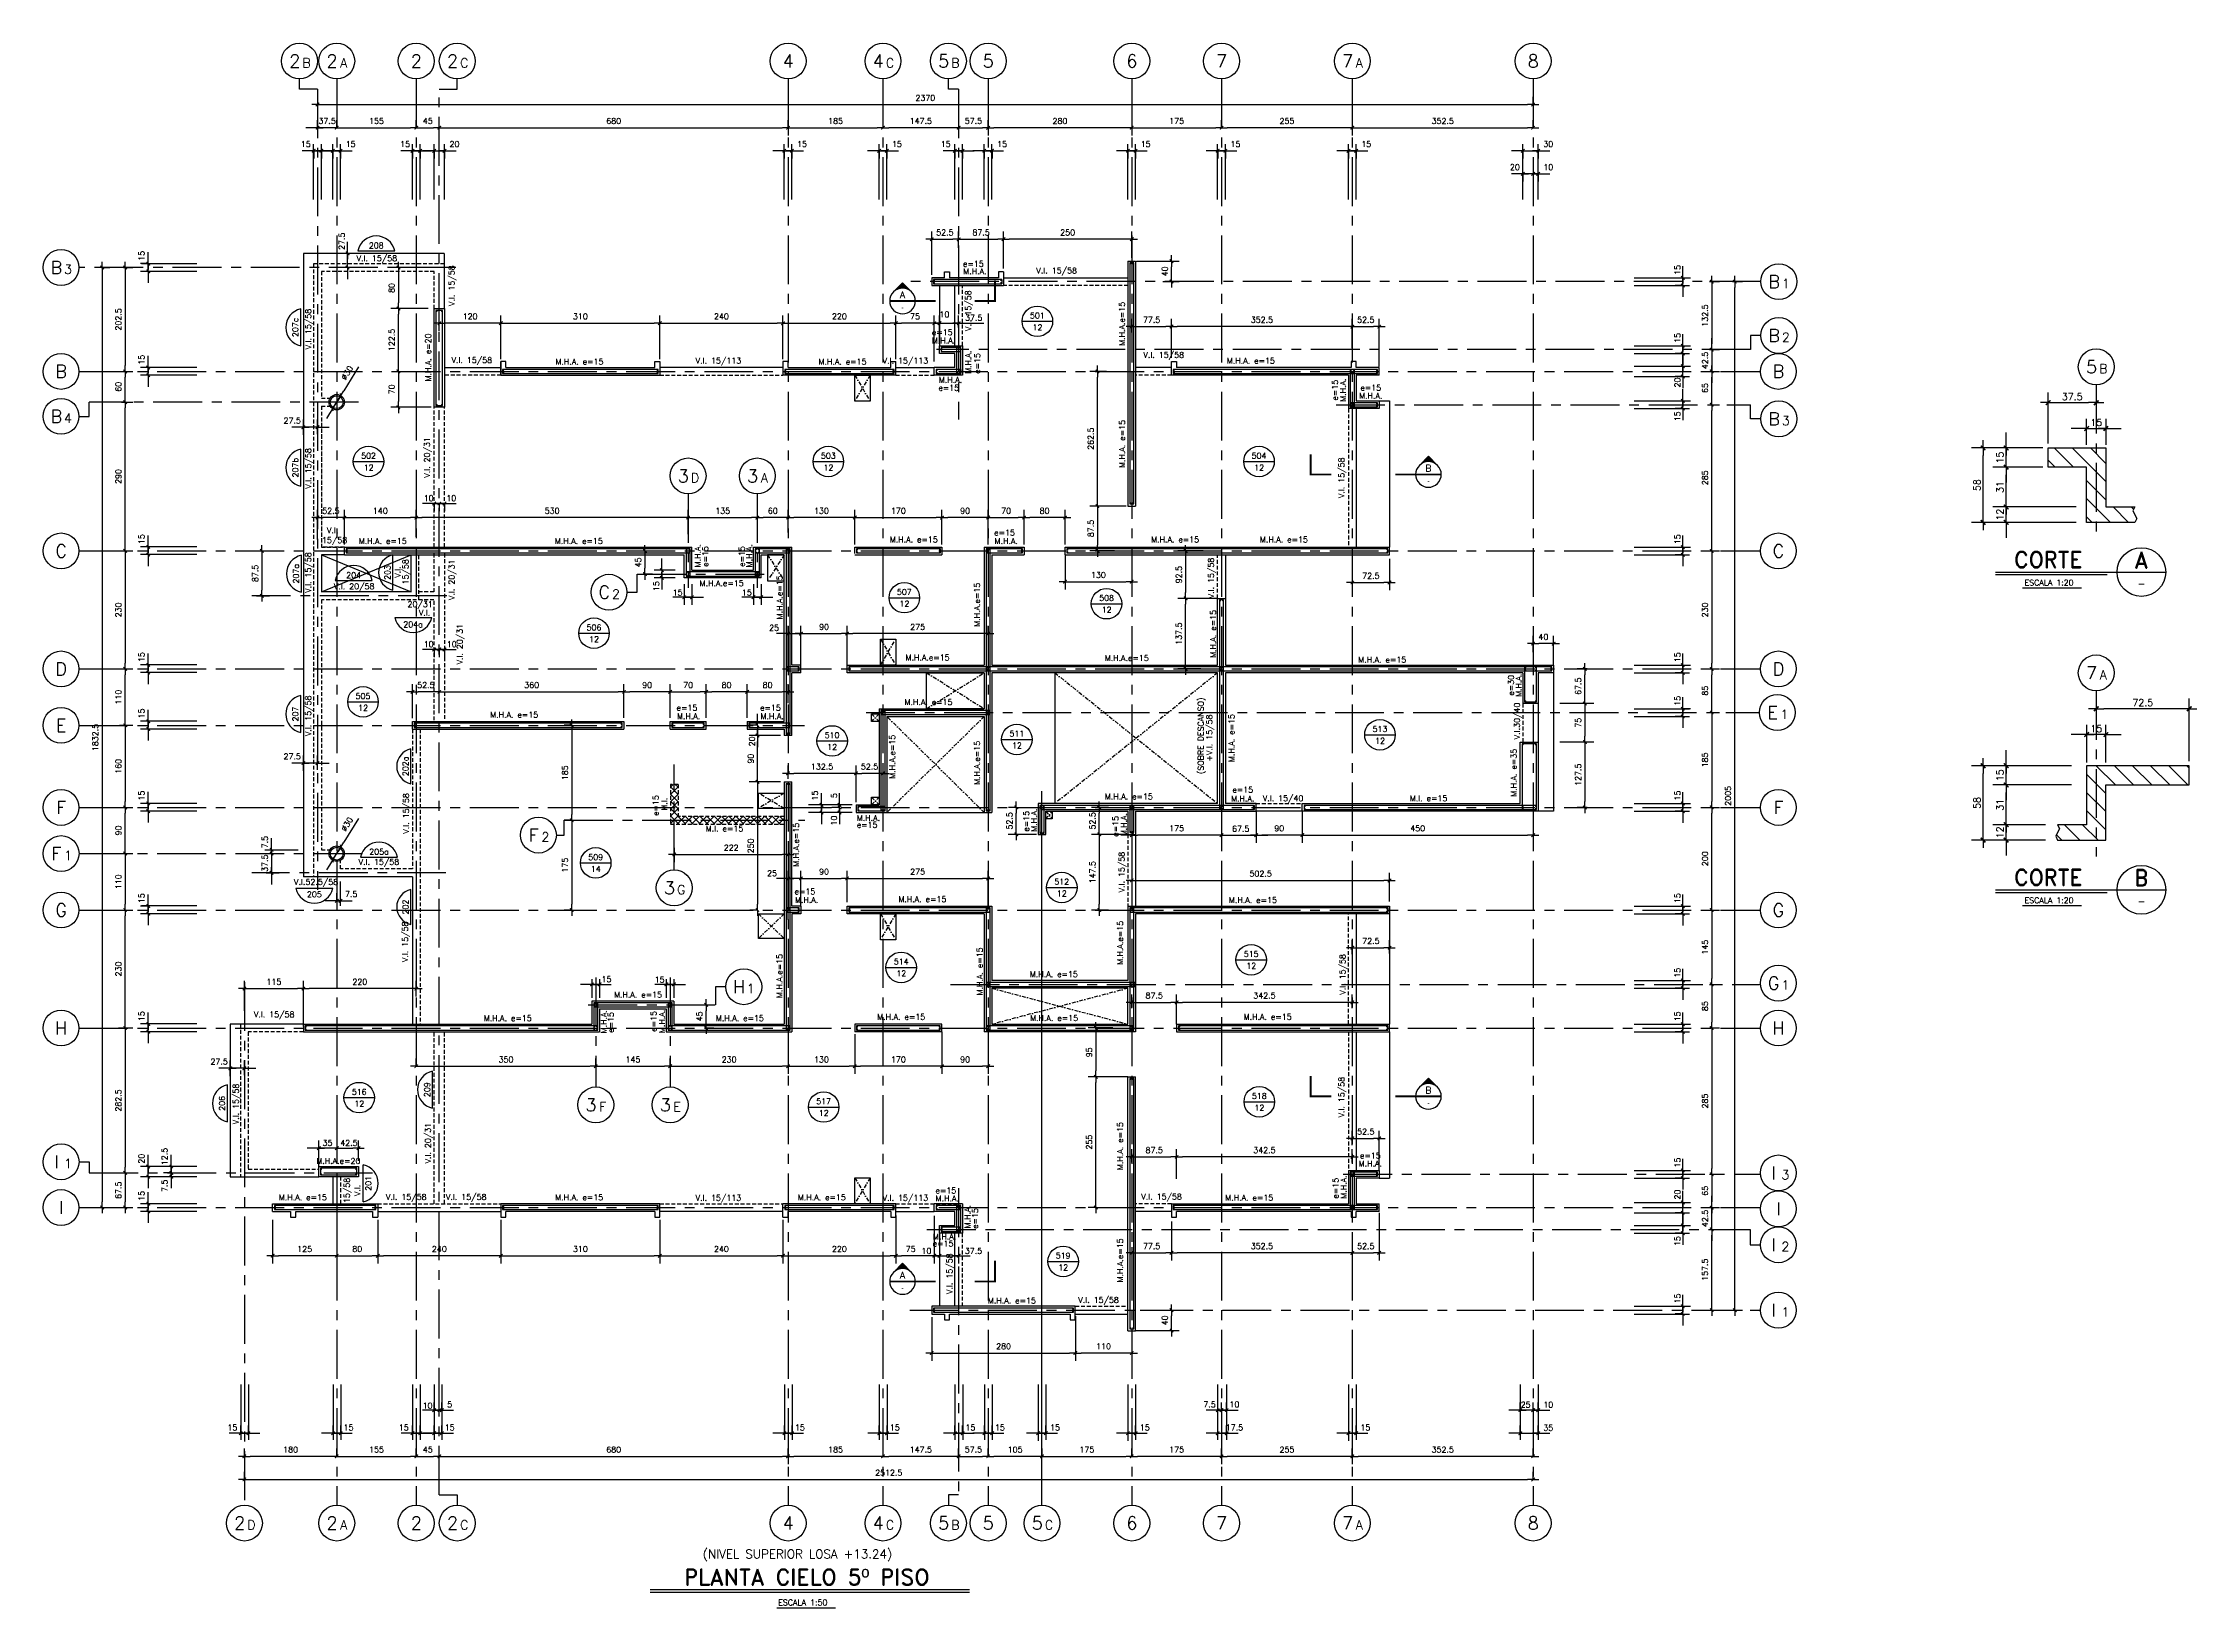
# Model space of a CAD drawing. Header units: millimetres. Extents: x -656330 to -652130, y 68248 to 71298.
import ezdxf
from ezdxf.enums import TextEntityAlignment as Align

# ---------------------------------------------------------------- set-up
doc = ezdxf.new("R2010")
doc.units = ezdxf.units.MM
doc.header["$LTSCALE"] = 30
for name, pattern in [('CENTER', [50.8, 31.75, -6.35, 6.35, -6.35]), ('DASHDOT', [1, 0.5, -0.25, 0, -0.25]), ('DASHED', [0.75, 0.5, -0.25]), ('HIDDEN', [0.375, 0.25, -0.125])]:
    doc.linetypes.add(name, pattern=pattern)
for name, color, linetype in [('A-LINEA 015', 6, 'Continuous'), ('BORDE DE LOSAS', 3, 'Continuous'), ('CONTORNOS', 3, 'Continuous'), ('CORTES', 5, 'Continuous'), ('COTAS', 5, 'Continuous'), ('COTAS1', 2, 'Continuous'), ('Cotas2', 1, 'Continuous'), ('EJES', 1, 'CENTER'), ('HATCH2', 1, 'HIDDEN'), ('MALLA', 1, 'Continuous'), ('MUROS', 5, 'Continuous'), ('SEGMENTOS1', 2, 'DASHED'), ('TEXTOS1', 9, 'Continuous'), ('textos2', 2, 'Continuous'), ('VANOS', 8, 'DASHDOT'), ('VIGAS', 3, 'Continuous')]:
    doc.layers.add(name, color=color, linetype=linetype)
doc.styles.add('ROMAND', font='romand')
doc.styles.add('ROMANS', font='romans')
doc.styles.add('SIETE50', font='ROMAND.SHX', dxfattribs={"height": 31.5})
doc.styles.get("Standard").update_dxf_attribs({"font": 'techl___.ttf'})
doc.dimstyles.new('ING-50', dxfattribs={"dimscale": 5, "dimtxt": 2.25, "dimasz": 2.25, "dimexe": 3, "dimexo": 0, "dimgap": 1.5, "dimtad": 1, "dimdec": 1, "dimzin": 12, "dimdsep": 46, "dimtxsty": 'ROMANS', "dimblk1": 'TICK1', "dimblk2": 'TICK1', "dimsah": 1, "dimcen": 0.09, "dimclrd": 2, "dimclre": 1, "dimclrt": 3, "dimadec": 1, "dimazin": 3, "dimtfac": 1, "dimtdec": 1, "dimtix": 1, "dimtmove": 2, "dimatfit": 3, "dimfxl": 3, "dimtolj": 1, "dimtzin": 12, "dimarcsym": 0})
doc.dimstyles.new('ING20', dxfattribs={"dimscale": 50, "dimtxt": 0.27, "dimasz": 0.3, "dimexe": 0.3, "dimexo": 1, "dimgap": 0.1, "dimtad": 1, "dimlfac": 0.4, "dimzin": 12, "dimdsep": 46, "dimtxsty": 'ROMANS', "dimblk1": 'TICK1', "dimblk2": 'TICK1', "dimsah": 1, "dimcen": 0.09, "dimse1": 1, "dimse2": 1, "dimclrd": 2, "dimclre": 1, "dimclrt": 3, "dimadec": 0, "dimazin": 0, "dimtfac": 1, "dimtix": 1, "dimtmove": 2, "dimatfit": 3, "dimldrblk": 'TICK1', "dimfxl": 1, "dimtolj": 1, "dimtzin": 12, "dimarcsym": 0})

# ---------------------------------------------------------------- blocks, each defined once
blk = doc.blocks.new('losa-ne')
at = {"color": 5, "linetype": 'Continuous'}
blk.add_line((-29.8, 0), (29.7, 0), dxfattribs=at)
at = {"color": 3, "linetype": 'Continuous'}
blk.add_circle((0, 0), 29.8, dxfattribs=at)
at = {"color": 3, "linetype": 'Continuous', "style": 'ROMANS'}
for tag, p in [('N%%DL', (0, 5.6)), ('ESP', (0.2, -17.4))]:
    blk.add_attdef(tag, text='', height=11.2, dxfattribs=at).set_placement(p, align=Align.CENTER)
blk = doc.blocks.new('eje-3')
at = {"color": 3, "linetype": 'Continuous'}
blk.add_circle((0, 0), 35, dxfattribs=at)
at = {"color": 5, "linetype": 'Continuous', "style": 'ROMAND'}
for height, p in [(25, (-9.2, 0)), (18, (13.7, -3.6))]:
    blk.add_attdef('0', text='', height=height, dxfattribs=at).set_placement(p, align=Align.MIDDLE)
blk = doc.blocks.new('TICK1')
at = {"color": 2}
for points in [[(0, 0), (-1, 0)], [(0, 0), (1, 0)]]:
    blk.add_lwpolyline(points, dxfattribs=at)
at = {"color": 2, "const_width": 0.2}
blk.add_lwpolyline([(-0.3, -0.3), (0.3, 0.3)], dxfattribs=at)
blk = doc.blocks.new('*D9')
at = {"layer": 'COTAS', "color": 2, "lineweight": -2}
for p, q in [((-652502.4, 70409), (-652502.4, 70424)), ((-652502.4, 70364), (-652502.4, 70394)), ((-652502.4, 70349), (-652502.4, 70334))]:
    blk.add_line(p, q, dxfattribs=at)
at = {"layer": 'Defpoints', "color": 0}
for p in [(-652502.4, 70394), (-652502.4, 70394), (-652502.4, 70364)]:
    blk.add_point(p, dxfattribs=at)
at = {"layer": 'COTAS', "color": 2, "lineweight": -2, "xscale": 15, "yscale": 15, "zscale": 15}
for p, rotation in [((-652502.4, 70394), 270), ((-652502.4, 70364), 90)]:
    blk.add_blockref('TICK1', p, dxfattribs=dict(at, rotation=rotation))
at = {"layer": 'COTAS', "color": 3, "insert": (-652514.2, 70379), "char_height": 13.5, "attachment_point": 5, "rotation": 90, "style": 'ROMANS'}
blk.add_mtext('\\A1;12', dxfattribs=at)
blk = doc.blocks.new('*D10')
at = {"layer": 'COTAS', "color": 2, "lineweight": -2}
blk.add_line((-652502.4, 70409), (-652502.4, 70456.5), dxfattribs=at)
at = {"layer": 'Defpoints', "color": 0}
for p in [(-652502.4, 70471.5), (-652502.4, 70471.5), (-652502.4, 70394)]:
    blk.add_point(p, dxfattribs=at)
at = {"layer": 'COTAS', "color": 2, "lineweight": -2, "xscale": 15, "yscale": 15, "zscale": 15}
for p, rotation in [((-652502.4, 70471.5), 90), ((-652502.4, 70394), 270)]:
    blk.add_blockref('TICK1', p, dxfattribs=dict(at, rotation=rotation))
at = {"layer": 'COTAS', "color": 3, "insert": (-652514.2, 70432.7), "char_height": 13.5, "attachment_point": 5, "rotation": 90, "style": 'ROMANS'}
blk.add_mtext('\\A1;31', dxfattribs=at)
blk = doc.blocks.new('*D11')
at = {"layer": 'COTAS', "color": 2, "lineweight": -2}
for p, q in [((-652502.4, 70524), (-652502.4, 70539)), ((-652502.4, 70471.5), (-652502.4, 70509)), ((-652502.4, 70456.5), (-652502.4, 70441.5))]:
    blk.add_line(p, q, dxfattribs=at)
at = {"layer": 'Defpoints', "color": 0}
for p in [(-652502.4, 70509), (-652502.4, 70509), (-652502.4, 70471.5)]:
    blk.add_point(p, dxfattribs=at)
at = {"layer": 'COTAS', "color": 2, "lineweight": -2, "xscale": 15, "yscale": 15, "zscale": 15}
for p, rotation in [((-652502.4, 70509), 270), ((-652502.4, 70471.5), 90)]:
    blk.add_blockref('TICK1', p, dxfattribs=dict(at, rotation=rotation))
at = {"layer": 'COTAS', "color": 3, "insert": (-652514.2, 70490.2), "char_height": 13.5, "attachment_point": 5, "rotation": 90, "style": 'ROMANS'}
blk.add_mtext('\\A1;15', dxfattribs=at)
blk = doc.blocks.new('*D12')
at = {"layer": 'COTAS', "color": 2, "lineweight": -2}
blk.add_line((-652547.4, 70379), (-652547.4, 70494), dxfattribs=at)
at = {"layer": 'Defpoints', "color": 0}
for p in [(-652547.4, 70509), (-652547.4, 70509), (-652547.4, 70364)]:
    blk.add_point(p, dxfattribs=at)
at = {"layer": 'COTAS', "color": 2, "lineweight": -2, "xscale": 15, "yscale": 15, "zscale": 15}
for p, rotation in [((-652547.4, 70509), 90), ((-652547.4, 70364), 270)]:
    blk.add_blockref('TICK1', p, dxfattribs=dict(at, rotation=rotation))
at = {"layer": 'COTAS', "color": 3, "insert": (-652559.2, 70436.5), "char_height": 13.5, "attachment_point": 5, "rotation": 90, "style": 'ROMANS'}
blk.add_mtext('\\A1;58', dxfattribs=at)
blk = doc.blocks.new('*D13')
at = {"layer": 'COTAS', "color": 2, "lineweight": -2}
blk.add_line((-652405.5, 70597.3), (-652341.7, 70597.3), dxfattribs=at)
at = {"layer": 'Defpoints', "color": 0}
for p in [(-652420.5, 70597.3), (-652326.7, 70597.3), (-652326.7, 70597.3)]:
    blk.add_point(p, dxfattribs=at)
at = {"layer": 'COTAS', "color": 2, "lineweight": -2, "xscale": 15, "yscale": 15, "zscale": 15, "rotation": 180}
blk.add_blockref('TICK1', (-652420.5, 70597.3), dxfattribs=at)
at = {"layer": 'COTAS', "color": 2, "lineweight": -2, "xscale": 15, "yscale": 15, "zscale": 15}
blk.add_blockref('TICK1', (-652326.7, 70597.3), dxfattribs=at)
at = {"layer": 'COTAS', "color": 3, "insert": (-652373.6, 70609), "char_height": 13.5, "attachment_point": 5, "style": 'ROMANS'}
blk.add_mtext('\\A1;37.5', dxfattribs=at)
blk = doc.blocks.new('*D14')
at = {"layer": 'COTAS', "color": 2, "lineweight": -2}
for p, q in [((-652360.5, 70546.9), (-652375.5, 70546.9)), ((-652345.5, 70546.9), (-652308, 70546.9)), ((-652293, 70546.9), (-652278, 70546.9))]:
    blk.add_line(p, q, dxfattribs=at)
at = {"layer": 'Defpoints', "color": 0}
for p in [(-652345.5, 70546.9), (-652308, 70546.9), (-652308, 70546.9)]:
    blk.add_point(p, dxfattribs=at)
at = {"layer": 'COTAS', "color": 2, "lineweight": -2, "xscale": 15, "yscale": 15, "zscale": 15}
blk.add_blockref('TICK1', (-652345.5, 70546.9), dxfattribs=at)
at = {"layer": 'COTAS', "color": 2, "lineweight": -2, "xscale": 15, "yscale": 15, "zscale": 15, "rotation": 180}
blk.add_blockref('TICK1', (-652308, 70546.9), dxfattribs=at)
at = {"layer": 'COTAS', "color": 3, "insert": (-652326.7, 70558.6), "char_height": 13.5, "attachment_point": 5, "style": 'ROMANS'}
blk.add_mtext('\\A1;15', dxfattribs=at)
blk = doc.blocks.new('t-corte')
at = {"color": 6}
for p, q in [((-169.7, -4.9), (162.3, -4.9)), ((-169.7, -9.9), (48.3, -9.9))]:
    blk.add_line(p, q, dxfattribs=at)
at = {"color": 3}
blk.add_line((-117.3, -35.3), (-1.8, -35.3), dxfattribs=at)
blk.add_circle((114.8, -4.9), 47.5, dxfattribs=at)
at = {"color": 6, "style": 'SIETE50'}
blk.add_text('CORTE', height=31.5, dxfattribs=at).set_placement((-133.4, 3.7))
blk.add_attdef('A', text='', height=31.5, dxfattribs=at).set_placement((114.9, 18.7), align=Align.MIDDLE_CENTER)
at = {"color": 3, "style": 'ROMANS'}
blk.add_attdef('ESCALA', (-113, -31.1), '', height=11.2, dxfattribs=at)
blk.add_attdef('-', text='', height=13, dxfattribs=at).set_placement((115, -27.7), align=Align.MIDDLE)
blk = doc.blocks.new('EJE-1')
at = {"color": 3, "linetype": 'Continuous'}
blk.add_circle((0, 0), 35, dxfattribs=at)
at = {"color": 5, "linetype": 'Continuous', "style": 'ROMAND'}
blk.add_attdef('0', text='', height=25, dxfattribs=at).set_placement((0.2, 0), align=Align.MIDDLE)
blk = doc.blocks.new('*D15')
at = {"layer": 'COTAS', "color": 2, "lineweight": -2}
for p, q in [((-654895.9, 71088.3), (-654907.1, 71088.3)), ((-654884.6, 71088.3), (-654869.6, 71088.3)), ((-654858.4, 71088.3), (-654847.1, 71088.3))]:
    blk.add_line(p, q, dxfattribs=at)
at = {"layer": 'COTAS', "color": 1, "lineweight": -2}
for p, q in [((-654884.6, 71088.3), (-654884.6, 71073.3)), ((-654869.6, 71088.3), (-654869.6, 71073.3))]:
    blk.add_line(p, q, dxfattribs=at)
at = {"layer": 'Defpoints', "color": 0}
for p in [(-654884.6, 71088.3), (-654869.6, 71088.3), (-654869.6, 71088.3)]:
    blk.add_point(p, dxfattribs=at)
at = {"layer": 'COTAS', "color": 2, "lineweight": -2, "xscale": 11.25, "yscale": 11.25, "zscale": 11.25}
blk.add_blockref('TICK1', (-654884.6, 71088.3), dxfattribs=at)
at = {"layer": 'COTAS', "color": 2, "lineweight": -2, "xscale": 11.25, "yscale": 11.25, "zscale": 11.25, "rotation": 180}
blk.add_blockref('TICK1', (-654869.6, 71088.3), dxfattribs=at)
at = {"layer": 'COTAS', "color": 3, "insert": (-654850, 71101.4), "char_height": 11.25, "attachment_point": 5, "style": 'ROMANS'}
blk.add_mtext('\\A1;15', dxfattribs=at)
blk = doc.blocks.new('*D16')
at = {"layer": 'COTAS', "color": 2, "lineweight": -2}
for p, q in [((-654710.9, 71088.3), (-654722.1, 71088.3)), ((-654699.6, 71088.3), (-654684.6, 71088.3)), ((-654673.4, 71088.3), (-654662.1, 71088.3))]:
    blk.add_line(p, q, dxfattribs=at)
at = {"layer": 'COTAS', "color": 1, "lineweight": -2}
for p, q in [((-654699.6, 71088.3), (-654699.6, 71073.3)), ((-654684.6, 71088.3), (-654684.6, 71073.3))]:
    blk.add_line(p, q, dxfattribs=at)
at = {"layer": 'Defpoints', "color": 0}
for p in [(-654699.6, 71088.3), (-654684.6, 71088.3), (-654684.6, 71088.3)]:
    blk.add_point(p, dxfattribs=at)
at = {"layer": 'COTAS', "color": 2, "lineweight": -2, "xscale": 11.25, "yscale": 11.25, "zscale": 11.25}
blk.add_blockref('TICK1', (-654699.6, 71088.3), dxfattribs=at)
at = {"layer": 'COTAS', "color": 2, "lineweight": -2, "xscale": 11.25, "yscale": 11.25, "zscale": 11.25, "rotation": 180}
blk.add_blockref('TICK1', (-654684.6, 71088.3), dxfattribs=at)
at = {"layer": 'COTAS', "color": 3, "insert": (-654665, 71101.4), "char_height": 11.25, "attachment_point": 5, "style": 'ROMANS'}
blk.add_mtext('\\A1;15', dxfattribs=at)
blk = doc.blocks.new('*D17')
at = {"layer": 'COTAS', "color": 2, "lineweight": -2}
for p, q in [((-654505.9, 71088.3), (-654517.1, 71088.3)), ((-654494.6, 71088.3), (-654479.6, 71088.3)), ((-654468.4, 71088.3), (-654457.1, 71088.3))]:
    blk.add_line(p, q, dxfattribs=at)
at = {"layer": 'COTAS', "color": 1, "lineweight": -2}
for p, q in [((-654494.6, 71088.3), (-654494.6, 71073.3)), ((-654479.6, 71088.3), (-654479.6, 71073.3))]:
    blk.add_line(p, q, dxfattribs=at)
at = {"layer": 'Defpoints', "color": 0}
for p in [(-654494.6, 71088.3), (-654479.6, 71088.3), (-654479.6, 71088.3)]:
    blk.add_point(p, dxfattribs=at)
at = {"layer": 'COTAS', "color": 2, "lineweight": -2, "xscale": 11.25, "yscale": 11.25, "zscale": 11.25}
blk.add_blockref('TICK1', (-654494.6, 71088.3), dxfattribs=at)
at = {"layer": 'COTAS', "color": 2, "lineweight": -2, "xscale": 11.25, "yscale": 11.25, "zscale": 11.25, "rotation": 180}
blk.add_blockref('TICK1', (-654479.6, 71088.3), dxfattribs=at)
at = {"layer": 'COTAS', "color": 3, "insert": (-654460, 71101.4), "char_height": 11.25, "attachment_point": 5, "style": 'ROMANS'}
blk.add_mtext('\\A1;15', dxfattribs=at)
blk = doc.blocks.new('*D18')
at = {"layer": 'COTAS', "color": 1, "lineweight": -2}
for p, q in [((-655602.1, 71133.3), (-655602.1, 71148.3)), ((-655557.1, 71133.3), (-655557.1, 71148.3))]:
    blk.add_line(p, q, dxfattribs=at)
at = {"layer": 'COTAS', "color": 2, "lineweight": -2}
blk.add_line((-655590.9, 71133.3), (-655568.4, 71133.3), dxfattribs=at)
at = {"layer": 'Defpoints', "color": 0}
for p in [(-655602.1, 71133.3), (-655557.1, 71133.3), (-655557.1, 71133.3)]:
    blk.add_point(p, dxfattribs=at)
at = {"layer": 'COTAS', "color": 2, "lineweight": -2, "xscale": 11.25, "yscale": 11.25, "zscale": 11.25, "rotation": 180}
blk.add_blockref('TICK1', (-655602.1, 71133.3), dxfattribs=at)
at = {"layer": 'COTAS', "color": 2, "lineweight": -2, "xscale": 11.25, "yscale": 11.25, "zscale": 11.25}
blk.add_blockref('TICK1', (-655557.1, 71133.3), dxfattribs=at)
at = {"layer": 'COTAS', "color": 3, "insert": (-655579.6, 71146.4), "char_height": 11.25, "attachment_point": 5, "style": 'ROMANS'}
blk.add_mtext('\\A1;45', dxfattribs=at)
blk = doc.blocks.new('*D19')
at = {"layer": 'COTAS', "color": 2, "lineweight": -2}
for p, q in [((-653132.8, 70097), (-653132.8, 70108.3)), ((-653132.8, 70070.8), (-653132.8, 70085.8)), ((-653132.8, 70059.5), (-653132.8, 70048.3))]:
    blk.add_line(p, q, dxfattribs=at)
at = {"layer": 'COTAS', "color": 1, "lineweight": -2}
for p, q in [((-653132.8, 70085.8), (-653117.8, 70085.8)), ((-653132.8, 70070.8), (-653147.8, 70070.8))]:
    blk.add_line(p, q, dxfattribs=at)
at = {"layer": 'Defpoints', "color": 0}
for p in [(-653132.8, 70085.8), (-653132.8, 70085.8), (-653132.8, 70070.8)]:
    blk.add_point(p, dxfattribs=at)
at = {"layer": 'COTAS', "color": 2, "lineweight": -2, "xscale": 11.25, "yscale": 11.25, "zscale": 11.25}
for p, rotation in [((-653132.8, 70085.8), 270), ((-653132.8, 70070.8), 90)]:
    blk.add_blockref('TICK1', p, dxfattribs=dict(at, rotation=rotation))
at = {"layer": 'COTAS', "color": 3, "insert": (-653143.3, 70101), "char_height": 11.25, "attachment_point": 5, "rotation": 90, "style": 'ROMANS'}
blk.add_mtext('\\A1;15', dxfattribs=at)
blk = doc.blocks.new('*D20')
at = {"layer": 'COTAS', "color": 2, "lineweight": -2}
for p, q in [((-653132.8, 69049.5), (-653132.8, 69060.8)), ((-653132.8, 69018.3), (-653132.8, 69038.3)), ((-653132.8, 69007), (-653132.8, 68995.8))]:
    blk.add_line(p, q, dxfattribs=at)
at = {"layer": 'COTAS', "color": 1, "lineweight": -2}
for p, q in [((-653132.8, 69038.3), (-653117.8, 69038.3)), ((-653132.8, 69018.3), (-653147.8, 69018.3))]:
    blk.add_line(p, q, dxfattribs=at)
at = {"layer": 'Defpoints', "color": 0}
for p in [(-653132.8, 69038.3), (-653132.8, 69038.3), (-653132.8, 69018.3)]:
    blk.add_point(p, dxfattribs=at)
at = {"layer": 'COTAS', "color": 2, "lineweight": -2, "xscale": 11.25, "yscale": 11.25, "zscale": 11.25}
for p, rotation in [((-653132.8, 69038.3), 270), ((-653132.8, 69018.3), 90)]:
    blk.add_blockref('TICK1', p, dxfattribs=dict(at, rotation=rotation))
at = {"layer": 'COTAS', "color": 3, "insert": (-653143.3, 69053.5), "char_height": 11.25, "attachment_point": 5, "rotation": 90, "style": 'ROMANS'}
blk.add_mtext('\\A1;20', dxfattribs=at)
blk = doc.blocks.new('*D21')
at = {"layer": 'COTAS', "color": 1, "lineweight": -2}
for p, q in [((-654692.1, 71133.3), (-654692.1, 71148.3)), ((-654877.1, 71133.3), (-654877.1, 71118.3))]:
    blk.add_line(p, q, dxfattribs=at)
at = {"layer": 'COTAS', "color": 2, "lineweight": -2}
blk.add_line((-654865.9, 71133.3), (-654703.4, 71133.3), dxfattribs=at)
at = {"layer": 'Defpoints', "color": 0}
for p in [(-654877.1, 71133.3), (-654692.1, 71133.3), (-654692.1, 71133.3)]:
    blk.add_point(p, dxfattribs=at)
at = {"layer": 'COTAS', "color": 2, "lineweight": -2, "xscale": 11.25, "yscale": 11.25, "zscale": 11.25, "rotation": 180}
blk.add_blockref('TICK1', (-654877.1, 71133.3), dxfattribs=at)
at = {"layer": 'COTAS', "color": 2, "lineweight": -2, "xscale": 11.25, "yscale": 11.25, "zscale": 11.25}
blk.add_blockref('TICK1', (-654692.1, 71133.3), dxfattribs=at)
at = {"layer": 'COTAS', "color": 3, "insert": (-654784.6, 71146.4), "char_height": 11.25, "attachment_point": 5, "style": 'ROMANS'}
blk.add_mtext('\\A1;185', dxfattribs=at)
blk = doc.blocks.new('*D22')
at = {"layer": 'COTAS', "color": 1, "lineweight": -2}
for p, q in [((-654692.1, 71133.3), (-654692.1, 71148.3)), ((-654544.6, 71133.3), (-654544.6, 71118.3))]:
    blk.add_line(p, q, dxfattribs=at)
at = {"layer": 'COTAS', "color": 2, "lineweight": -2}
blk.add_line((-654555.9, 71133.3), (-654680.9, 71133.3), dxfattribs=at)
at = {"layer": 'Defpoints', "color": 0}
for p in [(-654692.1, 71133.3), (-654692.1, 71133.3), (-654544.6, 71133.3)]:
    blk.add_point(p, dxfattribs=at)
at = {"layer": 'COTAS', "color": 2, "lineweight": -2, "xscale": 11.25, "yscale": 11.25, "zscale": 11.25, "rotation": 180}
blk.add_blockref('TICK1', (-654692.1, 71133.3), dxfattribs=at)
at = {"layer": 'COTAS', "color": 2, "lineweight": -2, "xscale": 11.25, "yscale": 11.25, "zscale": 11.25}
blk.add_blockref('TICK1', (-654544.6, 71133.3), dxfattribs=at)
at = {"layer": 'COTAS', "color": 3, "insert": (-654618.4, 71146.4), "char_height": 11.25, "attachment_point": 5, "style": 'ROMANS'}
blk.add_mtext('\\A1;147.5', dxfattribs=at)
blk = doc.blocks.new('*D23')
at = {"layer": 'COTAS', "color": 1, "lineweight": -2}
for p, q in [((-654487.1, 71133.3), (-654487.1, 71148.3)), ((-654207.1, 71133.3), (-654207.1, 71118.3))]:
    blk.add_line(p, q, dxfattribs=at)
at = {"layer": 'COTAS', "color": 2, "lineweight": -2}
blk.add_line((-654218.4, 71133.3), (-654475.9, 71133.3), dxfattribs=at)
at = {"layer": 'Defpoints', "color": 0}
for p in [(-654487.1, 71133.3), (-654487.1, 71133.3), (-654207.1, 71133.3)]:
    blk.add_point(p, dxfattribs=at)
at = {"layer": 'COTAS', "color": 2, "lineweight": -2, "xscale": 11.25, "yscale": 11.25, "zscale": 11.25, "rotation": 180}
blk.add_blockref('TICK1', (-654487.1, 71133.3), dxfattribs=at)
at = {"layer": 'COTAS', "color": 2, "lineweight": -2, "xscale": 11.25, "yscale": 11.25, "zscale": 11.25}
blk.add_blockref('TICK1', (-654207.1, 71133.3), dxfattribs=at)
at = {"layer": 'COTAS', "color": 3, "insert": (-654347.1, 71146.4), "char_height": 11.25, "attachment_point": 5, "style": 'ROMANS'}
blk.add_mtext('\\A1;280', dxfattribs=at)
blk = doc.blocks.new('*D24')
at = {"layer": 'COTAS', "color": 1, "lineweight": -2}
for p, q in [((-655794.6, 71178.3), (-655794.6, 71163.3)), ((-653424.6, 71178.3), (-653424.6, 71193.3))]:
    blk.add_line(p, q, dxfattribs=at)
at = {"layer": 'COTAS', "color": 2, "lineweight": -2}
blk.add_line((-655783.4, 71178.3), (-653435.9, 71178.3), dxfattribs=at)
at = {"layer": 'Defpoints', "color": 0}
for p in [(-655794.6, 71178.3), (-653424.6, 71178.3), (-653424.6, 71178.3)]:
    blk.add_point(p, dxfattribs=at)
at = {"layer": 'COTAS', "color": 2, "lineweight": -2, "xscale": 11.25, "yscale": 11.25, "zscale": 11.25, "rotation": 180}
blk.add_blockref('TICK1', (-655794.6, 71178.3), dxfattribs=at)
at = {"layer": 'COTAS', "color": 2, "lineweight": -2, "xscale": 11.25, "yscale": 11.25, "zscale": 11.25}
blk.add_blockref('TICK1', (-653424.6, 71178.3), dxfattribs=at)
at = {"layer": 'COTAS', "color": 3, "insert": (-654609.6, 71191.4), "char_height": 11.25, "attachment_point": 5, "style": 'ROMANS'}
blk.add_mtext('\\A1;2370', dxfattribs=at)
blk = doc.blocks.new('*D25')
at = {"layer": 'COTAS', "color": 1, "lineweight": -2}
for p, q in [((-653081, 70658.3), (-653061.5, 70658.3)), ((-653081, 70593.3), (-653061.5, 70593.3))]:
    blk.add_line(p, q, dxfattribs=at)
at = {"layer": 'COTAS', "color": 2, "lineweight": -2}
blk.add_line((-653076.5, 70604.5), (-653076.5, 70647), dxfattribs=at)
at = {"layer": 'Defpoints', "color": 0}
for p in [(-653081, 70658.3), (-653076.5, 70658.3), (-653081, 70593.3)]:
    blk.add_point(p, dxfattribs=at)
at = {"layer": 'COTAS', "color": 2, "lineweight": -2, "xscale": 11.25, "yscale": 11.25, "zscale": 11.25}
for p, rotation in [((-653076.5, 70658.3), 90), ((-653076.5, 70593.3), 270)]:
    blk.add_blockref('TICK1', p, dxfattribs=dict(at, rotation=rotation))
at = {"layer": 'COTAS', "color": 3, "insert": (-653089.6, 70625.8), "char_height": 11.25, "attachment_point": 5, "rotation": 90, "style": 'ROMANS'}
blk.add_mtext('\\A1;65', dxfattribs=at)
blk = doc.blocks.new('*D26')
at = {"layer": 'COTAS', "color": 1, "lineweight": -2}
for p, q in [((-653081, 70308.3), (-653061.5, 70308.3)), ((-653081, 70078.3), (-653061.5, 70078.3))]:
    blk.add_line(p, q, dxfattribs=at)
at = {"layer": 'COTAS', "color": 2, "lineweight": -2}
blk.add_line((-653076.5, 70297), (-653076.5, 70089.5), dxfattribs=at)
at = {"layer": 'Defpoints', "color": 0}
for p in [(-653081, 70308.3), (-653081, 70078.3), (-653076.5, 70078.3)]:
    blk.add_point(p, dxfattribs=at)
at = {"layer": 'COTAS', "color": 2, "lineweight": -2, "xscale": 11.25, "yscale": 11.25, "zscale": 11.25}
for p, rotation in [((-653076.5, 70308.3), 90), ((-653076.5, 70078.3), 270)]:
    blk.add_blockref('TICK1', p, dxfattribs=dict(at, rotation=rotation))
at = {"layer": 'COTAS', "color": 3, "insert": (-653089.6, 70193.3), "char_height": 11.25, "attachment_point": 5, "rotation": 90, "style": 'ROMANS'}
blk.add_mtext('\\A1;230', dxfattribs=at)
blk = doc.blocks.new('*D27')
at = {"layer": 'COTAS', "color": 1, "lineweight": -2}
for p, q in [((-653081, 70078.3), (-653061.5, 70078.3)), ((-653081, 69993.3), (-653061.5, 69993.3))]:
    blk.add_line(p, q, dxfattribs=at)
at = {"layer": 'COTAS', "color": 2, "lineweight": -2}
blk.add_line((-653076.5, 70004.5), (-653076.5, 70067), dxfattribs=at)
at = {"layer": 'Defpoints', "color": 0}
for p in [(-653081, 70078.3), (-653076.5, 70078.3), (-653081, 69993.3)]:
    blk.add_point(p, dxfattribs=at)
at = {"layer": 'COTAS', "color": 2, "lineweight": -2, "xscale": 11.25, "yscale": 11.25, "zscale": 11.25}
for p, rotation in [((-653076.5, 70078.3), 90), ((-653076.5, 69993.3), 270)]:
    blk.add_blockref('TICK1', p, dxfattribs=dict(at, rotation=rotation))
at = {"layer": 'COTAS', "color": 3, "insert": (-653089.6, 70035.8), "char_height": 11.25, "attachment_point": 5, "rotation": 90, "style": 'ROMANS'}
blk.add_mtext('\\A1;85', dxfattribs=at)
blk = doc.blocks.new('*D28')
at = {"layer": 'COTAS', "color": 1, "lineweight": -2}
for p, q in [((-653081, 69463.3), (-653061.5, 69463.3)), ((-653081, 69378.3), (-653061.5, 69378.3))]:
    blk.add_line(p, q, dxfattribs=at)
at = {"layer": 'COTAS', "color": 2, "lineweight": -2}
blk.add_line((-653076.5, 69452), (-653076.5, 69389.5), dxfattribs=at)
at = {"layer": 'Defpoints', "color": 0}
for p in [(-653081, 69463.3), (-653081, 69378.3), (-653076.5, 69378.3)]:
    blk.add_point(p, dxfattribs=at)
at = {"layer": 'COTAS', "color": 2, "lineweight": -2, "xscale": 11.25, "yscale": 11.25, "zscale": 11.25}
for p, rotation in [((-653076.5, 69463.3), 90), ((-653076.5, 69378.3), 270)]:
    blk.add_blockref('TICK1', p, dxfattribs=dict(at, rotation=rotation))
at = {"layer": 'COTAS', "color": 3, "insert": (-653089.6, 69420.8), "char_height": 11.25, "attachment_point": 5, "rotation": 90, "style": 'ROMANS'}
blk.add_mtext('\\A1;85', dxfattribs=at)
blk = doc.blocks.new('*D29')
at = {"layer": 'COTAS', "color": 1, "lineweight": -2}
for p, q in [((-653081, 69093.3), (-653061.5, 69093.3)), ((-653081, 69028.3), (-653061.5, 69028.3))]:
    blk.add_line(p, q, dxfattribs=at)
at = {"layer": 'COTAS', "color": 2, "lineweight": -2}
blk.add_line((-653076.5, 69082), (-653076.5, 69039.5), dxfattribs=at)
at = {"layer": 'Defpoints', "color": 0}
for p in [(-653081, 69093.3), (-653081, 69028.3), (-653076.5, 69028.3)]:
    blk.add_point(p, dxfattribs=at)
at = {"layer": 'COTAS', "color": 2, "lineweight": -2, "xscale": 11.25, "yscale": 11.25, "zscale": 11.25}
for p, rotation in [((-653076.5, 69093.3), 90), ((-653076.5, 69028.3), 270)]:
    blk.add_blockref('TICK1', p, dxfattribs=dict(at, rotation=rotation))
at = {"layer": 'COTAS', "color": 3, "insert": (-653089.6, 69060.8), "char_height": 11.25, "attachment_point": 5, "rotation": 90, "style": 'ROMANS'}
blk.add_mtext('\\A1;65', dxfattribs=at)
blk = doc.blocks.new('*D30')
at = {"layer": 'COTAS', "color": 2, "lineweight": -2}
for p, q in [((-653076.5, 69039.5), (-653076.5, 69050.8)), ((-653076.5, 68985.8), (-653076.5, 69028.3)), ((-653076.5, 68974.5), (-653076.5, 68963.3))]:
    blk.add_line(p, q, dxfattribs=at)
at = {"layer": 'COTAS', "color": 1, "lineweight": -2}
for p, q in [((-653081, 69028.3), (-653061.5, 69028.3)), ((-653081, 68985.8), (-653061.5, 68985.8))]:
    blk.add_line(p, q, dxfattribs=at)
at = {"layer": 'Defpoints', "color": 0}
for p in [(-653081, 69028.3), (-653076.5, 69028.3), (-653081, 68985.8)]:
    blk.add_point(p, dxfattribs=at)
at = {"layer": 'COTAS', "color": 2, "lineweight": -2, "xscale": 11.25, "yscale": 11.25, "zscale": 11.25}
for p, rotation in [((-653076.5, 69028.3), 270), ((-653076.5, 68985.8), 90)]:
    blk.add_blockref('TICK1', p, dxfattribs=dict(at, rotation=rotation))
at = {"layer": 'COTAS', "color": 3, "insert": (-653089.6, 69007), "char_height": 11.25, "attachment_point": 5, "rotation": 90, "style": 'ROMANS'}
blk.add_mtext('\\A1;42.5', dxfattribs=at)
blk = doc.blocks.new('*D31')
at = {"layer": 'COTAS', "color": 1, "lineweight": -2}
for p, q in [((-653036, 70833.3), (-653016.5, 70833.3)), ((-653036, 68828.3), (-653016.5, 68828.3))]:
    blk.add_line(p, q, dxfattribs=at)
at = {"layer": 'COTAS', "color": 2, "lineweight": -2}
blk.add_line((-653031.5, 68839.5), (-653031.5, 70822), dxfattribs=at)
at = {"layer": 'Defpoints', "color": 0}
for p in [(-653036, 70833.3), (-653031.5, 70833.3), (-653036, 68828.3)]:
    blk.add_point(p, dxfattribs=at)
at = {"layer": 'COTAS', "color": 2, "lineweight": -2, "xscale": 11.25, "yscale": 11.25, "zscale": 11.25}
for p, rotation in [((-653031.5, 70833.3), 90), ((-653031.5, 68828.3), 270)]:
    blk.add_blockref('TICK1', p, dxfattribs=dict(at, rotation=rotation))
at = {"layer": 'COTAS', "color": 3, "insert": (-653044.6, 69830.8), "char_height": 11.25, "attachment_point": 5, "rotation": 90, "style": 'ROMANS'}
blk.add_mtext('\\A1;2005', dxfattribs=at)
blk = doc.blocks.new('*D32')
at = {"layer": 'COTAS', "color": 2, "lineweight": -2}
for p, q in [((-654895.5, 68588.3), (-654906.8, 68588.3)), ((-654884.3, 68588.3), (-654869.3, 68588.3)), ((-654858, 68588.3), (-654846.8, 68588.3))]:
    blk.add_line(p, q, dxfattribs=at)
at = {"layer": 'COTAS', "color": 1, "lineweight": -2}
for p, q in [((-654884.3, 68588.3), (-654884.3, 68603.3)), ((-654869.3, 68588.3), (-654869.3, 68603.3))]:
    blk.add_line(p, q, dxfattribs=at)
at = {"layer": 'Defpoints', "color": 0}
for p in [(-654884.3, 68588.3), (-654869.3, 68588.3), (-654869.3, 68588.3)]:
    blk.add_point(p, dxfattribs=at)
at = {"layer": 'COTAS', "color": 2, "lineweight": -2, "xscale": 11.25, "yscale": 11.25, "zscale": 11.25}
blk.add_blockref('TICK1', (-654884.3, 68588.3), dxfattribs=at)
at = {"layer": 'COTAS', "color": 2, "lineweight": -2, "xscale": 11.25, "yscale": 11.25, "zscale": 11.25, "rotation": 180}
blk.add_blockref('TICK1', (-654869.3, 68588.3), dxfattribs=at)
at = {"layer": 'COTAS', "color": 3, "insert": (-654854.1, 68599.5), "char_height": 11.25, "attachment_point": 5, "style": 'ROMANS'}
blk.add_mtext('\\A1;15', dxfattribs=at)
blk = doc.blocks.new('*D33')
at = {"layer": 'COTAS', "color": 2, "lineweight": -2}
for p, q in [((-654050.9, 68588.3), (-654062.1, 68588.3)), ((-654039.6, 68588.3), (-654022.1, 68588.3)), ((-654010.9, 68588.3), (-653999.6, 68588.3))]:
    blk.add_line(p, q, dxfattribs=at)
at = {"layer": 'COTAS', "color": 1, "lineweight": -2}
for p, q in [((-654039.6, 68588.3), (-654039.6, 68603.3)), ((-654022.1, 68588.3), (-654022.1, 68603.3))]:
    blk.add_line(p, q, dxfattribs=at)
at = {"layer": 'Defpoints', "color": 0}
for p in [(-654039.6, 68588.3), (-654022.1, 68588.3), (-654022.1, 68588.3)]:
    blk.add_point(p, dxfattribs=at)
at = {"layer": 'COTAS', "color": 2, "lineweight": -2, "xscale": 11.25, "yscale": 11.25, "zscale": 11.25}
blk.add_blockref('TICK1', (-654039.6, 68588.3), dxfattribs=at)
at = {"layer": 'COTAS', "color": 2, "lineweight": -2, "xscale": 11.25, "yscale": 11.25, "zscale": 11.25, "rotation": 180}
blk.add_blockref('TICK1', (-654022.1, 68588.3), dxfattribs=at)
at = {"layer": 'COTAS', "color": 3, "insert": (-654006.9, 68599.5), "char_height": 11.25, "attachment_point": 5, "style": 'ROMANS'}
blk.add_mtext('\\A1;17.5', dxfattribs=at)
blk = doc.blocks.new('*D34')
at = {"layer": 'COTAS', "color": 1, "lineweight": -2}
for p, q in [((-655602.1, 68543.3), (-655602.1, 68558.3)), ((-655557.1, 68543.3), (-655557.1, 68558.3))]:
    blk.add_line(p, q, dxfattribs=at)
at = {"layer": 'COTAS', "color": 2, "lineweight": -2}
blk.add_line((-655590.9, 68543.3), (-655568.4, 68543.3), dxfattribs=at)
at = {"layer": 'Defpoints', "color": 0}
for p in [(-655602.1, 68543.3), (-655557.1, 68543.3), (-655557.1, 68543.3)]:
    blk.add_point(p, dxfattribs=at)
at = {"layer": 'COTAS', "color": 2, "lineweight": -2, "xscale": 11.25, "yscale": 11.25, "zscale": 11.25, "rotation": 180}
blk.add_blockref('TICK1', (-655602.1, 68543.3), dxfattribs=at)
at = {"layer": 'COTAS', "color": 2, "lineweight": -2, "xscale": 11.25, "yscale": 11.25, "zscale": 11.25}
blk.add_blockref('TICK1', (-655557.1, 68543.3), dxfattribs=at)
at = {"layer": 'COTAS', "color": 3, "insert": (-655579.6, 68556.4), "char_height": 11.25, "attachment_point": 5, "style": 'ROMANS'}
blk.add_mtext('\\A1;45', dxfattribs=at)
blk = doc.blocks.new('*D35')
at = {"layer": 'COTAS', "color": 1, "lineweight": -2}
for p, q in [((-654544.6, 68543.3), (-654544.6, 68558.3)), ((-654487.1, 68543.3), (-654487.1, 68558.3))]:
    blk.add_line(p, q, dxfattribs=at)
at = {"layer": 'COTAS', "color": 2, "lineweight": -2}
blk.add_line((-654533.4, 68543.3), (-654498.4, 68543.3), dxfattribs=at)
at = {"layer": 'Defpoints', "color": 0}
for p in [(-654544.6, 68543.3), (-654487.1, 68543.3), (-654487.1, 68543.3)]:
    blk.add_point(p, dxfattribs=at)
at = {"layer": 'COTAS', "color": 2, "lineweight": -2, "xscale": 11.25, "yscale": 11.25, "zscale": 11.25, "rotation": 180}
blk.add_blockref('TICK1', (-654544.6, 68543.3), dxfattribs=at)
at = {"layer": 'COTAS', "color": 2, "lineweight": -2, "xscale": 11.25, "yscale": 11.25, "zscale": 11.25}
blk.add_blockref('TICK1', (-654487.1, 68543.3), dxfattribs=at)
at = {"layer": 'COTAS', "color": 3, "insert": (-654515.9, 68556.4), "char_height": 11.25, "attachment_point": 5, "style": 'ROMANS'}
blk.add_mtext('\\A1;57.5', dxfattribs=at)
blk = doc.blocks.new('*D36')
at = {"layer": 'COTAS', "color": 1, "lineweight": -2}
for p, q in [((-654207.1, 68543.3), (-654207.1, 68558.3)), ((-654032.1, 68543.3), (-654032.1, 68558.3))]:
    blk.add_line(p, q, dxfattribs=at)
at = {"layer": 'COTAS', "color": 2, "lineweight": -2}
blk.add_line((-654043.4, 68543.3), (-654195.9, 68543.3), dxfattribs=at)
at = {"layer": 'Defpoints', "color": 0}
for p in [(-654207.1, 68543.3), (-654207.1, 68543.3), (-654032.1, 68543.3)]:
    blk.add_point(p, dxfattribs=at)
at = {"layer": 'COTAS', "color": 2, "lineweight": -2, "xscale": 11.25, "yscale": 11.25, "zscale": 11.25, "rotation": 180}
blk.add_blockref('TICK1', (-654207.1, 68543.3), dxfattribs=at)
at = {"layer": 'COTAS', "color": 2, "lineweight": -2, "xscale": 11.25, "yscale": 11.25, "zscale": 11.25}
blk.add_blockref('TICK1', (-654032.1, 68543.3), dxfattribs=at)
at = {"layer": 'COTAS', "color": 3, "insert": (-654119.6, 68556.4), "char_height": 11.25, "attachment_point": 5, "style": 'ROMANS'}
blk.add_mtext('\\A1;175', dxfattribs=at)
blk = doc.blocks.new('*D37')
at = {"layer": 'COTAS', "color": 1, "lineweight": -2}
for p, q in [((-655937.1, 68498.3), (-655937.1, 68513.3)), ((-653424.6, 68498.3), (-653424.6, 68513.3))]:
    blk.add_line(p, q, dxfattribs=at)
at = {"layer": 'COTAS', "color": 2, "lineweight": -2}
blk.add_line((-655925.9, 68498.3), (-653435.9, 68498.3), dxfattribs=at)
at = {"layer": 'Defpoints', "color": 0}
for p in [(-655937.1, 68498.3), (-653424.6, 68498.3), (-653424.6, 68498.3)]:
    blk.add_point(p, dxfattribs=at)
at = {"layer": 'COTAS', "color": 2, "lineweight": -2, "xscale": 11.25, "yscale": 11.25, "zscale": 11.25, "rotation": 180}
blk.add_blockref('TICK1', (-655937.1, 68498.3), dxfattribs=at)
at = {"layer": 'COTAS', "color": 2, "lineweight": -2, "xscale": 11.25, "yscale": 11.25, "zscale": 11.25}
blk.add_blockref('TICK1', (-653424.6, 68498.3), dxfattribs=at)
at = {"layer": 'COTAS', "color": 3, "insert": (-654680.9, 68511.4), "char_height": 11.25, "attachment_point": 5, "style": 'ROMANS'}
blk.add_mtext('\\A1;2512.5', dxfattribs=at)
blk = doc.blocks.new('*D38')
at = {"layer": 'COTAS', "color": 2, "lineweight": -2}
for p, q in [((-656124.6, 70327.4), (-656124.6, 70338.6)), ((-656124.6, 70301.1), (-656124.6, 70316.1)), ((-656124.6, 70289.9), (-656124.6, 70278.6))]:
    blk.add_line(p, q, dxfattribs=at)
at = {"layer": 'COTAS', "color": 1, "lineweight": -2}
for p, q in [((-656124.6, 70316.1), (-656139.6, 70316.1)), ((-656124.6, 70301.1), (-656139.6, 70301.1))]:
    blk.add_line(p, q, dxfattribs=at)
at = {"layer": 'Defpoints', "color": 0}
for p in [(-656124.6, 70316.1), (-656124.6, 70316.1), (-656124.6, 70301.1)]:
    blk.add_point(p, dxfattribs=at)
at = {"layer": 'COTAS', "color": 2, "lineweight": -2, "xscale": 11.25, "yscale": 11.25, "zscale": 11.25}
for p, rotation in [((-656124.6, 70316.1), 270), ((-656124.6, 70301.1), 90)]:
    blk.add_blockref('TICK1', p, dxfattribs=dict(at, rotation=rotation))
at = {"layer": 'COTAS', "color": 3, "insert": (-656137.8, 70331.3), "char_height": 11.25, "attachment_point": 5, "rotation": 90, "style": 'ROMANS'}
blk.add_mtext('\\A1;15', dxfattribs=at)
blk = doc.blocks.new('*D39')
at = {"layer": 'COTAS', "color": 2, "lineweight": -2}
for p, q in [((-656124.6, 70677), (-656124.6, 70688.3)), ((-656124.6, 70650.8), (-656124.6, 70665.8)), ((-656124.6, 70639.5), (-656124.6, 70628.3))]:
    blk.add_line(p, q, dxfattribs=at)
at = {"layer": 'COTAS', "color": 1, "lineweight": -2}
for p, q in [((-656124.6, 70665.8), (-656139.6, 70665.8)), ((-656124.6, 70650.8), (-656139.6, 70650.8))]:
    blk.add_line(p, q, dxfattribs=at)
at = {"layer": 'Defpoints', "color": 0}
for p in [(-656124.6, 70665.8), (-656124.6, 70665.8), (-656124.6, 70650.8)]:
    blk.add_point(p, dxfattribs=at)
at = {"layer": 'COTAS', "color": 2, "lineweight": -2, "xscale": 11.25, "yscale": 11.25, "zscale": 11.25}
for p, rotation in [((-656124.6, 70665.8), 270), ((-656124.6, 70650.8), 90)]:
    blk.add_blockref('TICK1', p, dxfattribs=dict(at, rotation=rotation))
at = {"layer": 'COTAS', "color": 3, "insert": (-656137.8, 70681), "char_height": 11.25, "attachment_point": 5, "rotation": 90, "style": 'ROMANS'}
blk.add_mtext('\\A1;15', dxfattribs=at)
blk = doc.blocks.new('*D40')
at = {"layer": 'COTAS', "color": 1, "lineweight": -2}
for p, q in [((-656178.9, 70308.3), (-656154.6, 70308.3)), ((-656182.4, 70078.3), (-656154.6, 70078.3))]:
    blk.add_line(p, q, dxfattribs=at)
at = {"layer": 'COTAS', "color": 2, "lineweight": -2}
blk.add_line((-656169.6, 70297), (-656169.6, 70089.5), dxfattribs=at)
at = {"layer": 'Defpoints', "color": 0}
for p in [(-656178.9, 70308.3), (-656182.4, 70078.3), (-656169.6, 70078.3)]:
    blk.add_point(p, dxfattribs=at)
at = {"layer": 'COTAS', "color": 2, "lineweight": -2, "xscale": 11.25, "yscale": 11.25, "zscale": 11.25}
for p, rotation in [((-656169.6, 70308.3), 90), ((-656169.6, 70078.3), 270)]:
    blk.add_blockref('TICK1', p, dxfattribs=dict(at, rotation=rotation))
at = {"layer": 'COTAS', "color": 3, "insert": (-656182.8, 70193.3), "char_height": 11.25, "attachment_point": 5, "rotation": 90, "style": 'ROMANS'}
blk.add_mtext('\\A1;230', dxfattribs=at)
blk = doc.blocks.new('*D41')
at = {"layer": 'COTAS', "color": 1, "lineweight": -2}
for p, q in [((-656182.4, 70078.3), (-656154.6, 70078.3)), ((-656180.7, 69968.3), (-656154.6, 69968.3))]:
    blk.add_line(p, q, dxfattribs=at)
at = {"layer": 'COTAS', "color": 2, "lineweight": -2}
blk.add_line((-656169.6, 69979.5), (-656169.6, 70067), dxfattribs=at)
at = {"layer": 'Defpoints', "color": 0}
for p in [(-656182.4, 70078.3), (-656169.6, 70078.3), (-656180.7, 69968.3)]:
    blk.add_point(p, dxfattribs=at)
at = {"layer": 'COTAS', "color": 2, "lineweight": -2, "xscale": 11.25, "yscale": 11.25, "zscale": 11.25}
for p, rotation in [((-656169.6, 70078.3), 90), ((-656169.6, 69968.3), 270)]:
    blk.add_blockref('TICK1', p, dxfattribs=dict(at, rotation=rotation))
at = {"layer": 'COTAS', "color": 3, "insert": (-656182.8, 70023.3), "char_height": 11.25, "attachment_point": 5, "rotation": 90, "style": 'ROMANS'}
blk.add_mtext('\\A1;110', dxfattribs=at)
blk = doc.blocks.new('*D42')
at = {"layer": 'COTAS', "color": 1, "lineweight": -2}
for p, q in [((-656180.7, 69968.3), (-656154.6, 69968.3)), ((-656183.2, 69808.3), (-656154.6, 69808.3))]:
    blk.add_line(p, q, dxfattribs=at)
at = {"layer": 'COTAS', "color": 2, "lineweight": -2}
blk.add_line((-656169.6, 69957), (-656169.6, 69819.5), dxfattribs=at)
at = {"layer": 'Defpoints', "color": 0}
for p in [(-656180.7, 69968.3), (-656183.2, 69808.3), (-656169.6, 69808.3)]:
    blk.add_point(p, dxfattribs=at)
at = {"layer": 'COTAS', "color": 2, "lineweight": -2, "xscale": 11.25, "yscale": 11.25, "zscale": 11.25}
for p, rotation in [((-656169.6, 69968.3), 90), ((-656169.6, 69808.3), 270)]:
    blk.add_blockref('TICK1', p, dxfattribs=dict(at, rotation=rotation))
at = {"layer": 'COTAS', "color": 3, "insert": (-656182.8, 69888.3), "char_height": 11.25, "attachment_point": 5, "rotation": 90, "style": 'ROMANS'}
blk.add_mtext('\\A1;160', dxfattribs=at)
blk = doc.blocks.new('*D43')
at = {"layer": 'COTAS', "color": 1, "lineweight": -2}
for p, q in [((-656183.2, 69808.3), (-656154.6, 69808.3)), ((-656181.8, 69718.3), (-656154.6, 69718.3))]:
    blk.add_line(p, q, dxfattribs=at)
at = {"layer": 'COTAS', "color": 2, "lineweight": -2}
blk.add_line((-656169.6, 69729.5), (-656169.6, 69797), dxfattribs=at)
at = {"layer": 'Defpoints', "color": 0}
for p in [(-656183.2, 69808.3), (-656169.6, 69808.3), (-656181.8, 69718.3)]:
    blk.add_point(p, dxfattribs=at)
at = {"layer": 'COTAS', "color": 2, "lineweight": -2, "xscale": 11.25, "yscale": 11.25, "zscale": 11.25}
for p, rotation in [((-656169.6, 69808.3), 90), ((-656169.6, 69718.3), 270)]:
    blk.add_blockref('TICK1', p, dxfattribs=dict(at, rotation=rotation))
at = {"layer": 'COTAS', "color": 3, "insert": (-656182.8, 69763.3), "char_height": 11.25, "attachment_point": 5, "rotation": 90, "style": 'ROMANS'}
blk.add_mtext('\\A1;90', dxfattribs=at)
blk = doc.blocks.new('*D44')
at = {"layer": 'COTAS', "color": 1, "lineweight": -2}
for p, q in [((-656181.8, 69718.3), (-656154.6, 69718.3)), ((-656183.5, 69608.3), (-656154.6, 69608.3))]:
    blk.add_line(p, q, dxfattribs=at)
at = {"layer": 'COTAS', "color": 2, "lineweight": -2}
blk.add_line((-656169.6, 69707), (-656169.6, 69619.5), dxfattribs=at)
at = {"layer": 'Defpoints', "color": 0}
for p in [(-656181.8, 69718.3), (-656183.5, 69608.3), (-656169.6, 69608.3)]:
    blk.add_point(p, dxfattribs=at)
at = {"layer": 'COTAS', "color": 2, "lineweight": -2, "xscale": 11.25, "yscale": 11.25, "zscale": 11.25}
for p, rotation in [((-656169.6, 69718.3), 90), ((-656169.6, 69608.3), 270)]:
    blk.add_blockref('TICK1', p, dxfattribs=dict(at, rotation=rotation))
at = {"layer": 'COTAS', "color": 3, "insert": (-656182.8, 69663.3), "char_height": 11.25, "attachment_point": 5, "rotation": 90, "style": 'ROMANS'}
blk.add_mtext('\\A1;110', dxfattribs=at)
blk = doc.blocks.new('*D45')
at = {"layer": 'COTAS', "color": 1, "lineweight": -2}
for p, q in [((-656124.6, 69386.1), (-656139.6, 69386.1)), ((-656124.6, 69371.1), (-656139.6, 69371.1))]:
    blk.add_line(p, q, dxfattribs=at)
at = {"layer": 'COTAS', "color": 2, "lineweight": -2}
for p, q in [((-656124.6, 69397.4), (-656124.6, 69408.6)), ((-656124.6, 69371.1), (-656124.6, 69386.1)), ((-656124.6, 69359.9), (-656124.6, 69348.6))]:
    blk.add_line(p, q, dxfattribs=at)
at = {"layer": 'Defpoints', "color": 0}
for p in [(-656124.6, 69386.1), (-656124.6, 69386.1), (-656124.6, 69371.1)]:
    blk.add_point(p, dxfattribs=at)
at = {"layer": 'COTAS', "color": 2, "lineweight": -2, "xscale": 11.25, "yscale": 11.25, "zscale": 11.25}
for p, rotation in [((-656124.6, 69386.1), 270), ((-656124.6, 69371.1), 90)]:
    blk.add_blockref('TICK1', p, dxfattribs=dict(at, rotation=rotation))
at = {"layer": 'COTAS', "color": 3, "insert": (-656137.8, 69401.3), "char_height": 11.25, "attachment_point": 5, "rotation": 90, "style": 'ROMANS'}
blk.add_mtext('\\A1;15', dxfattribs=at)
blk = doc.blocks.new('*D46')
at = {"layer": 'COTAS', "color": 1, "lineweight": -2}
for p, q in [((-656183.5, 69608.3), (-656154.6, 69608.3)), ((-656180, 69378.3), (-656154.6, 69378.3))]:
    blk.add_line(p, q, dxfattribs=at)
at = {"layer": 'COTAS', "color": 2, "lineweight": -2}
blk.add_line((-656169.6, 69389.5), (-656169.6, 69597), dxfattribs=at)
at = {"layer": 'Defpoints', "color": 0}
for p in [(-656183.5, 69608.3), (-656169.6, 69608.3), (-656180, 69378.3)]:
    blk.add_point(p, dxfattribs=at)
at = {"layer": 'COTAS', "color": 2, "lineweight": -2, "xscale": 11.25, "yscale": 11.25, "zscale": 11.25}
for p, rotation in [((-656169.6, 69608.3), 90), ((-656169.6, 69378.3), 270)]:
    blk.add_blockref('TICK1', p, dxfattribs=dict(at, rotation=rotation))
at = {"layer": 'COTAS', "color": 3, "insert": (-656182.8, 69493.3), "char_height": 11.25, "attachment_point": 5, "rotation": 90, "style": 'ROMANS'}
blk.add_mtext('\\A1;230', dxfattribs=at)
blk = doc.blocks.new('*D47')
at = {"layer": 'COTAS', "color": 1, "lineweight": -2}
for p, q in [((-656124.6, 69035.8), (-656139.6, 69035.8)), ((-656124.6, 69020.8), (-656139.6, 69020.8))]:
    blk.add_line(p, q, dxfattribs=at)
at = {"layer": 'COTAS', "color": 2, "lineweight": -2}
for p, q in [((-656124.6, 69047), (-656124.6, 69058.3)), ((-656124.6, 69020.8), (-656124.6, 69035.8)), ((-656124.6, 69009.5), (-656124.6, 68998.3))]:
    blk.add_line(p, q, dxfattribs=at)
at = {"layer": 'Defpoints', "color": 0}
for p in [(-656124.6, 69035.8), (-656124.6, 69035.8), (-656124.6, 69020.8)]:
    blk.add_point(p, dxfattribs=at)
at = {"layer": 'COTAS', "color": 2, "lineweight": -2, "xscale": 11.25, "yscale": 11.25, "zscale": 11.25}
for p, rotation in [((-656124.6, 69035.8), 270), ((-656124.6, 69020.8), 90)]:
    blk.add_blockref('TICK1', p, dxfattribs=dict(at, rotation=rotation))
at = {"layer": 'COTAS', "color": 3, "insert": (-656137.8, 69051), "char_height": 11.25, "attachment_point": 5, "rotation": 90, "style": 'ROMANS'}
blk.add_mtext('\\A1;15', dxfattribs=at)
blk = doc.blocks.new('*D48')
at = {"layer": 'COTAS', "color": 1, "lineweight": -2}
for p, q in [((-656184.3, 69095.8), (-656154.6, 69095.8)), ((-656185.4, 69028.3), (-656154.6, 69028.3))]:
    blk.add_line(p, q, dxfattribs=at)
at = {"layer": 'COTAS', "color": 2, "lineweight": -2}
blk.add_line((-656169.6, 69084.5), (-656169.6, 69039.5), dxfattribs=at)
at = {"layer": 'Defpoints', "color": 0}
for p in [(-656184.3, 69095.8), (-656185.4, 69028.3), (-656169.6, 69028.3)]:
    blk.add_point(p, dxfattribs=at)
at = {"layer": 'COTAS', "color": 2, "lineweight": -2, "xscale": 11.25, "yscale": 11.25, "zscale": 11.25}
for p, rotation in [((-656169.6, 69095.8), 90), ((-656169.6, 69028.3), 270)]:
    blk.add_blockref('TICK1', p, dxfattribs=dict(at, rotation=rotation))
at = {"layer": 'COTAS', "color": 3, "insert": (-656182.8, 69062), "char_height": 11.25, "attachment_point": 5, "rotation": 90, "style": 'ROMANS'}
blk.add_mtext('\\A1;67.5', dxfattribs=at)
blk = doc.blocks.new('*D49')
at = {"layer": 'COTAS', "color": 1, "lineweight": -2}
for p, q in [((-656215.6, 70860.8), (-656199.6, 70860.8)), ((-656223.3, 69028.3), (-656199.6, 69028.3))]:
    blk.add_line(p, q, dxfattribs=at)
at = {"layer": 'COTAS', "color": 2, "lineweight": -2}
blk.add_line((-656214.6, 70849.5), (-656214.6, 69039.5), dxfattribs=at)
at = {"layer": 'Defpoints', "color": 0}
for p in [(-656215.6, 70860.8), (-656223.3, 69028.3), (-656214.6, 69028.3)]:
    blk.add_point(p, dxfattribs=at)
at = {"layer": 'COTAS', "color": 2, "lineweight": -2, "xscale": 11.25, "yscale": 11.25, "zscale": 11.25}
for p, rotation in [((-656214.6, 70860.8), 90), ((-656214.6, 69028.3), 270)]:
    blk.add_blockref('TICK1', p, dxfattribs=dict(at, rotation=rotation))
at = {"layer": 'COTAS', "color": 3, "insert": (-656227.8, 69944.5), "char_height": 11.25, "attachment_point": 5, "rotation": 90, "style": 'ROMANS'}
blk.add_mtext('\\A1;1832.5', dxfattribs=at)
blk = doc.blocks.new('*D50')
at = {"layer": 'COTAS', "color": 1, "lineweight": -2, "ltscale": 0.5}
for p, q in [((-655437.1, 70682.3), (-655437.1, 70767.2)), ((-655127.1, 70682.3), (-655127.1, 70767.2))]:
    blk.add_line(p, q, dxfattribs=at)
at = {"layer": 'COTAS', "color": 2, "lineweight": -2, "ltscale": 0.5}
blk.add_line((-655425.9, 70752.2), (-655138.4, 70752.2), dxfattribs=at)
at = {"layer": 'Defpoints', "color": 0, "ltscale": 0.5}
for p in [(-655127.1, 70752.2), (-655437.1, 70682.3), (-655127.1, 70682.3)]:
    blk.add_point(p, dxfattribs=at)
at = {"layer": 'COTAS', "color": 2, "lineweight": -2, "ltscale": 0.5, "xscale": 11.25, "yscale": 11.25, "zscale": 11.25, "rotation": 180}
blk.add_blockref('TICK1', (-655437.1, 70752.2), dxfattribs=at)
at = {"layer": 'COTAS', "color": 2, "lineweight": -2, "ltscale": 0.5, "xscale": 11.25, "yscale": 11.25, "zscale": 11.25}
blk.add_blockref('TICK1', (-655127.1, 70752.2), dxfattribs=at)
at = {"layer": 'COTAS', "color": 3, "ltscale": 0.5, "insert": (-655282.1, 70765.4), "char_height": 11.25, "attachment_point": 5, "style": 'ROMANS'}
blk.add_mtext('\\A1;310', dxfattribs=at)
blk = doc.blocks.new('*D51')
at = {"layer": 'COTAS', "color": 1, "lineweight": -2}
for p, q in [((-654936.8, 69948.3), (-654951.8, 69948.3)), ((-654936.8, 69858.3), (-654951.8, 69858.3))]:
    blk.add_line(p, q, dxfattribs=at)
at = {"layer": 'COTAS', "color": 2, "lineweight": -2}
blk.add_line((-654936.8, 69869.5), (-654936.8, 69937), dxfattribs=at)
at = {"layer": 'Defpoints', "color": 0}
for p in [(-654936.8, 69948.3), (-654936.8, 69948.3), (-654936.8, 69858.3)]:
    blk.add_point(p, dxfattribs=at)
at = {"layer": 'COTAS', "color": 2, "lineweight": -2, "xscale": 11.25, "yscale": 11.25, "zscale": 11.25}
for p, rotation in [((-654936.8, 69948.3), 90), ((-654936.8, 69858.3), 270)]:
    blk.add_blockref('TICK1', p, dxfattribs=dict(at, rotation=rotation))
at = {"layer": 'COTAS', "color": 3, "insert": (-654950, 69903.3), "char_height": 11.25, "attachment_point": 5, "rotation": 90, "style": 'ROMANS'}
blk.add_mtext('\\A1;90', dxfattribs=at)
blk = doc.blocks.new('*D52')
at = {"layer": 'COTAS', "color": 1, "lineweight": -2}
for p, q in [((-654936.8, 69858.3), (-654951.8, 69858.3)), ((-654936.8, 69608.3), (-654951.8, 69608.3))]:
    blk.add_line(p, q, dxfattribs=at)
at = {"layer": 'COTAS', "color": 2, "lineweight": -2}
blk.add_line((-654936.8, 69847), (-654936.8, 69619.5), dxfattribs=at)
at = {"layer": 'Defpoints', "color": 0}
for p in [(-654936.8, 69858.3), (-654936.8, 69608.3), (-654936.8, 69608.3)]:
    blk.add_point(p, dxfattribs=at)
at = {"layer": 'COTAS', "color": 2, "lineweight": -2, "xscale": 11.25, "yscale": 11.25, "zscale": 11.25}
for p, rotation in [((-654936.8, 69858.3), 90), ((-654936.8, 69608.3), 270)]:
    blk.add_blockref('TICK1', p, dxfattribs=dict(at, rotation=rotation))
at = {"layer": 'COTAS', "color": 3, "insert": (-654950, 69733.3), "char_height": 11.25, "attachment_point": 5, "rotation": 90, "style": 'ROMANS'}
blk.add_mtext('\\A1;250', dxfattribs=at)
blk = doc.blocks.new('*D53')
at = {"layer": 'COTAS', "color": 1, "lineweight": -2, "ltscale": 0.5}
for p, q in [((-654877.1, 70344.3), (-654877.1, 70388.3)), ((-654747.1, 70320.8), (-654747.1, 70388.3))]:
    blk.add_line(p, q, dxfattribs=at)
at = {"layer": 'COTAS', "color": 2, "lineweight": -2, "ltscale": 0.5}
blk.add_line((-654758.4, 70373.3), (-654865.9, 70373.3), dxfattribs=at)
at = {"layer": 'Defpoints', "color": 0, "ltscale": 0.5}
for p in [(-654877.1, 70373.3), (-654877.1, 70344.3), (-654747.1, 70320.8)]:
    blk.add_point(p, dxfattribs=at)
at = {"layer": 'COTAS', "color": 2, "lineweight": -2, "ltscale": 0.5, "xscale": 11.25, "yscale": 11.25, "zscale": 11.25, "rotation": 180}
blk.add_blockref('TICK1', (-654877.1, 70373.3), dxfattribs=at)
at = {"layer": 'COTAS', "color": 2, "lineweight": -2, "ltscale": 0.5, "xscale": 11.25, "yscale": 11.25, "zscale": 11.25}
blk.add_blockref('TICK1', (-654747.1, 70373.3), dxfattribs=at)
at = {"layer": 'COTAS', "color": 3, "ltscale": 0.5, "insert": (-654812.1, 70386.4), "char_height": 11.25, "attachment_point": 5, "style": 'ROMANS'}
blk.add_mtext('\\A1;130', dxfattribs=at)
blk = doc.blocks.new('*D54')
at = {"layer": 'COTAS', "color": 1, "lineweight": -2, "ltscale": 0.5}
for p, q in [((-654747.1, 70320.8), (-654747.1, 70388.3)), ((-654577.1, 70320.8), (-654577.1, 70388.3))]:
    blk.add_line(p, q, dxfattribs=at)
at = {"layer": 'COTAS', "color": 2, "lineweight": -2, "ltscale": 0.5}
blk.add_line((-654735.9, 70373.3), (-654588.4, 70373.3), dxfattribs=at)
at = {"layer": 'Defpoints', "color": 0, "ltscale": 0.5}
for p in [(-654577.1, 70373.3), (-654747.1, 70320.8), (-654577.1, 70320.8)]:
    blk.add_point(p, dxfattribs=at)
at = {"layer": 'COTAS', "color": 2, "lineweight": -2, "ltscale": 0.5, "xscale": 11.25, "yscale": 11.25, "zscale": 11.25, "rotation": 180}
blk.add_blockref('TICK1', (-654747.1, 70373.3), dxfattribs=at)
at = {"layer": 'COTAS', "color": 2, "lineweight": -2, "ltscale": 0.5, "xscale": 11.25, "yscale": 11.25, "zscale": 11.25}
blk.add_blockref('TICK1', (-654577.1, 70373.3), dxfattribs=at)
at = {"layer": 'COTAS', "color": 3, "ltscale": 0.5, "insert": (-654662.1, 70386.4), "char_height": 11.25, "attachment_point": 5, "style": 'ROMANS'}
blk.add_mtext('\\A1;170', dxfattribs=at)
blk = doc.blocks.new('*D55')
at = {"layer": 'COTAS1', "color": 1, "lineweight": -2, "ltscale": 0.5}
for p, q in [((-654667.1, 70682.3), (-654667.1, 70767.2)), ((-654592.1, 70687.6), (-654592.1, 70767.2))]:
    blk.add_line(p, q, dxfattribs=at)
at = {"layer": 'COTAS1', "color": 2, "lineweight": -2, "ltscale": 0.5}
blk.add_line((-654603.4, 70752.2), (-654655.9, 70752.2), dxfattribs=at)
at = {"layer": 'Defpoints', "color": 0, "ltscale": 0.5}
for p in [(-654667.1, 70752.2), (-654667.1, 70682.3), (-654592.1, 70687.6)]:
    blk.add_point(p, dxfattribs=at)
at = {"layer": 'COTAS1', "color": 2, "lineweight": -2, "ltscale": 0.5, "xscale": 11.25, "yscale": 11.25, "zscale": 11.25, "rotation": 180}
blk.add_blockref('TICK1', (-654667.1, 70752.2), dxfattribs=at)
at = {"layer": 'COTAS1', "color": 2, "lineweight": -2, "ltscale": 0.5, "xscale": 11.25, "yscale": 11.25, "zscale": 11.25}
blk.add_blockref('TICK1', (-654592.1, 70752.2), dxfattribs=at)
at = {"layer": 'COTAS1', "color": 3, "ltscale": 0.5, "insert": (-654629.6, 70765.4), "char_height": 11.25, "attachment_point": 5, "style": 'ROMANS'}
blk.add_mtext('\\A1;75', dxfattribs=at)
blk = doc.blocks.new('*D56')
at = {"layer": 'COTAS1', "color": 1, "lineweight": -2, "ltscale": 0.5}
for p, q in [((-654887.1, 70685.1), (-654887.1, 70767.2)), ((-654667.1, 70682.3), (-654667.1, 70767.2))]:
    blk.add_line(p, q, dxfattribs=at)
at = {"layer": 'COTAS1', "color": 2, "lineweight": -2, "ltscale": 0.5}
blk.add_line((-654875.9, 70752.2), (-654678.4, 70752.2), dxfattribs=at)
at = {"layer": 'Defpoints', "color": 0, "ltscale": 0.5}
for p in [(-654667.1, 70752.2), (-654887.1, 70685.1), (-654667.1, 70682.3)]:
    blk.add_point(p, dxfattribs=at)
at = {"layer": 'COTAS1', "color": 2, "lineweight": -2, "ltscale": 0.5, "xscale": 11.25, "yscale": 11.25, "zscale": 11.25, "rotation": 180}
blk.add_blockref('TICK1', (-654887.1, 70752.2), dxfattribs=at)
at = {"layer": 'COTAS1', "color": 2, "lineweight": -2, "ltscale": 0.5, "xscale": 11.25, "yscale": 11.25, "zscale": 11.25}
blk.add_blockref('TICK1', (-654667.1, 70752.2), dxfattribs=at)
at = {"layer": 'COTAS1', "color": 3, "ltscale": 0.5, "insert": (-654777.1, 70765.4), "char_height": 11.25, "attachment_point": 5, "style": 'ROMANS'}
blk.add_mtext('\\A1;220', dxfattribs=at)
blk = doc.blocks.new('*D204')
at = {"layer": 'COTAS', "color": 2, "lineweight": -2}
for p, q in [((-654888.4, 70147.1), (-654899.6, 70147.1)), ((-654877.1, 70147.1), (-654852.1, 70147.1)), ((-654840.9, 70147.1), (-654829.6, 70147.1))]:
    blk.add_line(p, q, dxfattribs=at)
at = {"layer": 'COTAS', "color": 1, "lineweight": -2}
for p, q in [((-654877.1, 70082.3), (-654877.1, 70162.1)), ((-654852.1, 70085.8), (-654852.1, 70162.1))]:
    blk.add_line(p, q, dxfattribs=at)
at = {"layer": 'Defpoints', "color": 0}
for p in [(-654852.1, 70147.1), (-654852.1, 70085.8), (-654877.1, 70082.3)]:
    blk.add_point(p, dxfattribs=at)
at = {"layer": 'COTAS', "color": 2, "lineweight": -2, "xscale": 11.25, "yscale": 11.25, "zscale": 11.25}
blk.add_blockref('TICK1', (-654877.1, 70147.1), dxfattribs=at)
at = {"layer": 'COTAS', "color": 2, "lineweight": -2, "xscale": 11.25, "yscale": 11.25, "zscale": 11.25, "rotation": 180}
blk.add_blockref('TICK1', (-654852.1, 70147.1), dxfattribs=at)
at = {"layer": 'COTAS', "color": 3, "insert": (-654904.5, 70158.4), "char_height": 11.25, "attachment_point": 5, "style": 'ROMANS'}
blk.add_mtext('\\A1;25', dxfattribs=at)
blk = doc.blocks.new('*D205')
at = {"layer": 'COTAS', "color": 1, "lineweight": -2}
for p, q in [((-654852.1, 70085.8), (-654852.1, 70162.1)), ((-654762.1, 70085.8), (-654762.1, 70162.1))]:
    blk.add_line(p, q, dxfattribs=at)
at = {"layer": 'COTAS', "color": 2, "lineweight": -2}
blk.add_line((-654840.9, 70147.1), (-654773.4, 70147.1), dxfattribs=at)
at = {"layer": 'Defpoints', "color": 0}
for p in [(-654762.1, 70147.1), (-654852.1, 70085.8), (-654762.1, 70085.8)]:
    blk.add_point(p, dxfattribs=at)
at = {"layer": 'COTAS', "color": 2, "lineweight": -2, "xscale": 11.25, "yscale": 11.25, "zscale": 11.25, "rotation": 180}
blk.add_blockref('TICK1', (-654852.1, 70147.1), dxfattribs=at)
at = {"layer": 'COTAS', "color": 2, "lineweight": -2, "xscale": 11.25, "yscale": 11.25, "zscale": 11.25}
blk.add_blockref('TICK1', (-654762.1, 70147.1), dxfattribs=at)
at = {"layer": 'COTAS', "color": 3, "insert": (-654807.1, 70160.2), "char_height": 11.25, "attachment_point": 5, "style": 'ROMANS'}
blk.add_mtext('\\A1;90', dxfattribs=at)
blk = doc.blocks.new('*D57')
at = {"layer": 'COTAS', "color": 1, "lineweight": -2}
for p, q in [((-654762.1, 70085.8), (-654762.1, 70162.1)), ((-654487.1, 70147.1), (-654487.1, 70162.1))]:
    blk.add_line(p, q, dxfattribs=at)
at = {"layer": 'COTAS', "color": 2, "lineweight": -2}
blk.add_line((-654498.4, 70147.1), (-654750.9, 70147.1), dxfattribs=at)
at = {"layer": 'Defpoints', "color": 0}
for p in [(-654762.1, 70147.1), (-654487.1, 70147.1), (-654762.1, 70085.8)]:
    blk.add_point(p, dxfattribs=at)
at = {"layer": 'COTAS', "color": 2, "lineweight": -2, "xscale": 11.25, "yscale": 11.25, "zscale": 11.25, "rotation": 180}
blk.add_blockref('TICK1', (-654762.1, 70147.1), dxfattribs=at)
at = {"layer": 'COTAS', "color": 2, "lineweight": -2, "xscale": 11.25, "yscale": 11.25, "zscale": 11.25}
blk.add_blockref('TICK1', (-654487.1, 70147.1), dxfattribs=at)
at = {"layer": 'COTAS', "color": 3, "insert": (-654624.6, 70160.2), "char_height": 11.25, "attachment_point": 5, "style": 'ROMANS'}
blk.add_mtext('\\A1;275', dxfattribs=at)
blk = doc.blocks.new('*D58')
at = {"layer": 'COTAS', "color": 1, "lineweight": -2}
for p, q in [((-656176, 70658.3), (-656154.6, 70658.3)), ((-656175.1, 70598.3), (-656154.6, 70598.3))]:
    blk.add_line(p, q, dxfattribs=at)
at = {"layer": 'COTAS', "color": 2, "lineweight": -2}
blk.add_line((-656169.6, 70609.5), (-656169.6, 70647), dxfattribs=at)
at = {"layer": 'Defpoints', "color": 0}
for p in [(-656176, 70658.3), (-656169.6, 70658.3), (-656175.1, 70598.3)]:
    blk.add_point(p, dxfattribs=at)
at = {"layer": 'COTAS', "color": 2, "lineweight": -2, "xscale": 11.25, "yscale": 11.25, "zscale": 11.25}
for p, rotation in [((-656169.6, 70658.3), 90), ((-656169.6, 70598.3), 270)]:
    blk.add_blockref('TICK1', p, dxfattribs=dict(at, rotation=rotation))
at = {"layer": 'COTAS', "color": 3, "insert": (-656182.8, 70628.3), "char_height": 11.25, "attachment_point": 5, "rotation": 90, "style": 'ROMANS'}
blk.add_mtext('\\A1;60', dxfattribs=at)
blk = doc.blocks.new('*D59')
at = {"layer": 'COTAS', "color": 1, "lineweight": -2}
for p, q in [((-655757.1, 68543.3), (-655757.1, 68558.3)), ((-655602.1, 68543.3), (-655602.1, 68558.3))]:
    blk.add_line(p, q, dxfattribs=at)
at = {"layer": 'COTAS', "color": 2, "lineweight": -2}
blk.add_line((-655745.9, 68543.3), (-655613.4, 68543.3), dxfattribs=at)
at = {"layer": 'Defpoints', "color": 0}
for p in [(-655757.1, 68543.3), (-655602.1, 68543.3), (-655602.1, 68543.3)]:
    blk.add_point(p, dxfattribs=at)
at = {"layer": 'COTAS', "color": 2, "lineweight": -2, "xscale": 11.25, "yscale": 11.25, "zscale": 11.25, "rotation": 180}
blk.add_blockref('TICK1', (-655757.1, 68543.3), dxfattribs=at)
at = {"layer": 'COTAS', "color": 2, "lineweight": -2, "xscale": 11.25, "yscale": 11.25, "zscale": 11.25}
blk.add_blockref('TICK1', (-655602.1, 68543.3), dxfattribs=at)
at = {"layer": 'COTAS', "color": 3, "insert": (-655679.6, 68556.4), "char_height": 11.25, "attachment_point": 5, "style": 'ROMANS'}
blk.add_mtext('\\A1;155', dxfattribs=at)
blk = doc.blocks.new('*D60')
at = {"layer": 'COTAS', "color": 2, "lineweight": -2}
for p, q in [((-654710.5, 68588.3), (-654721.8, 68588.3)), ((-654699.3, 68588.3), (-654684.3, 68588.3)), ((-654673, 68588.3), (-654661.8, 68588.3))]:
    blk.add_line(p, q, dxfattribs=at)
at = {"layer": 'COTAS', "color": 1, "lineweight": -2}
for p, q in [((-654699.3, 68588.3), (-654699.3, 68603.3)), ((-654684.3, 68588.3), (-654684.3, 68603.3))]:
    blk.add_line(p, q, dxfattribs=at)
at = {"layer": 'Defpoints', "color": 0}
for p in [(-654699.3, 68588.3), (-654684.3, 68588.3), (-654684.3, 68588.3)]:
    blk.add_point(p, dxfattribs=at)
at = {"layer": 'COTAS', "color": 2, "lineweight": -2, "xscale": 11.25, "yscale": 11.25, "zscale": 11.25}
blk.add_blockref('TICK1', (-654699.3, 68588.3), dxfattribs=at)
at = {"layer": 'COTAS', "color": 2, "lineweight": -2, "xscale": 11.25, "yscale": 11.25, "zscale": 11.25, "rotation": 180}
blk.add_blockref('TICK1', (-654684.3, 68588.3), dxfattribs=at)
at = {"layer": 'COTAS', "color": 3, "insert": (-654669.1, 68599.5), "char_height": 11.25, "attachment_point": 5, "style": 'ROMANS'}
blk.add_mtext('\\A1;15', dxfattribs=at)
blk = doc.blocks.new('*D61')
at = {"layer": 'COTAS', "color": 1, "lineweight": -2}
for p, q in [((-654877.1, 68543.3), (-654877.1, 68558.3)), ((-654692.1, 68543.3), (-654692.1, 68558.3))]:
    blk.add_line(p, q, dxfattribs=at)
at = {"layer": 'COTAS', "color": 2, "lineweight": -2}
blk.add_line((-654703.4, 68543.3), (-654865.9, 68543.3), dxfattribs=at)
at = {"layer": 'Defpoints', "color": 0}
for p in [(-654877.1, 68543.3), (-654877.1, 68543.3), (-654692.1, 68543.3)]:
    blk.add_point(p, dxfattribs=at)
at = {"layer": 'COTAS', "color": 2, "lineweight": -2, "xscale": 11.25, "yscale": 11.25, "zscale": 11.25, "rotation": 180}
blk.add_blockref('TICK1', (-654877.1, 68543.3), dxfattribs=at)
at = {"layer": 'COTAS', "color": 2, "lineweight": -2, "xscale": 11.25, "yscale": 11.25, "zscale": 11.25}
blk.add_blockref('TICK1', (-654692.1, 68543.3), dxfattribs=at)
at = {"layer": 'COTAS', "color": 3, "insert": (-654784.6, 68556.4), "char_height": 11.25, "attachment_point": 5, "style": 'ROMANS'}
blk.add_mtext('\\A1;185', dxfattribs=at)
blk = doc.blocks.new('*D206')
at = {"layer": 'COTAS', "color": 2, "lineweight": -2}
for p, q in [((-654888.4, 69669.9), (-654899.6, 69669.9)), ((-654852.1, 69669.9), (-654877.1, 69669.9)), ((-654840.9, 69669.9), (-654829.6, 69669.9))]:
    blk.add_line(p, q, dxfattribs=at)
at = {"layer": 'COTAS', "color": 1, "lineweight": -2}
for p, q in [((-654877.1, 69589), (-654877.1, 69684.9)), ((-654852.1, 69615.8), (-654852.1, 69684.9))]:
    blk.add_line(p, q, dxfattribs=at)
at = {"layer": 'Defpoints', "color": 0}
for p in [(-654877.1, 69669.9), (-654877.1, 69589), (-654852.1, 69615.8)]:
    blk.add_point(p, dxfattribs=at)
at = {"layer": 'COTAS', "color": 2, "lineweight": -2, "xscale": 11.25, "yscale": 11.25, "zscale": 11.25}
blk.add_blockref('TICK1', (-654877.1, 69669.9), dxfattribs=at)
at = {"layer": 'COTAS', "color": 2, "lineweight": -2, "xscale": 11.25, "yscale": 11.25, "zscale": 11.25, "rotation": 180}
blk.add_blockref('TICK1', (-654852.1, 69669.9), dxfattribs=at)
at = {"layer": 'COTAS', "color": 3, "insert": (-654908.5, 69679.8), "char_height": 11.25, "attachment_point": 5, "style": 'ROMANS'}
blk.add_mtext('\\A1;25', dxfattribs=at)
blk = doc.blocks.new('*D62')
at = {"layer": 'COTAS', "color": 1, "lineweight": -2}
for p, q in [((-654852.1, 69615.8), (-654852.1, 69684.9)), ((-654762.1, 69623.9), (-654762.1, 69684.9))]:
    blk.add_line(p, q, dxfattribs=at)
at = {"layer": 'COTAS', "color": 2, "lineweight": -2}
blk.add_line((-654840.9, 69669.9), (-654773.4, 69669.9), dxfattribs=at)
at = {"layer": 'Defpoints', "color": 0}
for p in [(-654762.1, 69669.9), (-654762.1, 69623.9), (-654852.1, 69615.8)]:
    blk.add_point(p, dxfattribs=at)
at = {"layer": 'COTAS', "color": 2, "lineweight": -2, "xscale": 11.25, "yscale": 11.25, "zscale": 11.25, "rotation": 180}
blk.add_blockref('TICK1', (-654852.1, 69669.9), dxfattribs=at)
at = {"layer": 'COTAS', "color": 2, "lineweight": -2, "xscale": 11.25, "yscale": 11.25, "zscale": 11.25}
blk.add_blockref('TICK1', (-654762.1, 69669.9), dxfattribs=at)
at = {"layer": 'COTAS', "color": 3, "insert": (-654807.1, 69683), "char_height": 11.25, "attachment_point": 5, "style": 'ROMANS'}
blk.add_mtext('\\A1;90', dxfattribs=at)
blk = doc.blocks.new('*D207')
at = {"layer": 'COTAS', "color": 1, "lineweight": -2}
for p, q in [((-654762.1, 69623.9), (-654762.1, 69684.9)), ((-654487.1, 69615.8), (-654487.1, 69684.9))]:
    blk.add_line(p, q, dxfattribs=at)
at = {"layer": 'COTAS', "color": 2, "lineweight": -2}
blk.add_line((-654750.9, 69669.9), (-654498.4, 69669.9), dxfattribs=at)
at = {"layer": 'Defpoints', "color": 0}
for p in [(-654487.1, 69669.9), (-654762.1, 69623.9), (-654487.1, 69615.8)]:
    blk.add_point(p, dxfattribs=at)
at = {"layer": 'COTAS', "color": 2, "lineweight": -2, "xscale": 11.25, "yscale": 11.25, "zscale": 11.25, "rotation": 180}
blk.add_blockref('TICK1', (-654762.1, 69669.9), dxfattribs=at)
at = {"layer": 'COTAS', "color": 2, "lineweight": -2, "xscale": 11.25, "yscale": 11.25, "zscale": 11.25}
blk.add_blockref('TICK1', (-654487.1, 69669.9), dxfattribs=at)
at = {"layer": 'COTAS', "color": 3, "insert": (-654624.6, 69683), "char_height": 11.25, "attachment_point": 5, "style": 'ROMANS'}
blk.add_mtext('\\A1;275', dxfattribs=at)
blk = doc.blocks.new('*D63')
at = {"layer": 'COTAS', "color": 1, "lineweight": -2}
for p, q in [((-654747.1, 69366.2), (-654747.1, 69288.7)), ((-654877.1, 69326.2), (-654877.1, 69288.7))]:
    blk.add_line(p, q, dxfattribs=at)
at = {"layer": 'COTAS', "color": 2, "lineweight": -2}
blk.add_line((-654865.9, 69303.7), (-654758.4, 69303.7), dxfattribs=at)
at = {"layer": 'Defpoints', "color": 0}
for p in [(-654747.1, 69366.2), (-654877.1, 69326.2), (-654747.1, 69303.7)]:
    blk.add_point(p, dxfattribs=at)
at = {"layer": 'COTAS', "color": 2, "lineweight": -2, "xscale": 11.25, "yscale": 11.25, "zscale": 11.25, "rotation": 180}
blk.add_blockref('TICK1', (-654877.1, 69303.7), dxfattribs=at)
at = {"layer": 'COTAS', "color": 2, "lineweight": -2, "xscale": 11.25, "yscale": 11.25, "zscale": 11.25}
blk.add_blockref('TICK1', (-654747.1, 69303.7), dxfattribs=at)
at = {"layer": 'COTAS', "color": 3, "insert": (-654812.1, 69316.8), "char_height": 11.25, "attachment_point": 5, "style": 'ROMANS'}
blk.add_mtext('\\A1;130', dxfattribs=at)
blk = doc.blocks.new('*D64')
at = {"layer": 'COTAS', "color": 2, "lineweight": -2}
for p, q in [((-655620.9, 71088.3), (-655632.1, 71088.3)), ((-655609.6, 71088.3), (-655594.6, 71088.3)), ((-655583.4, 71088.3), (-655572.1, 71088.3))]:
    blk.add_line(p, q, dxfattribs=at)
at = {"layer": 'COTAS', "color": 1, "lineweight": -2}
for p, q in [((-655609.6, 71088.3), (-655609.6, 71073.3)), ((-655594.6, 71088.3), (-655594.6, 71073.3))]:
    blk.add_line(p, q, dxfattribs=at)
at = {"layer": 'Defpoints', "color": 0}
for p in [(-655609.6, 71088.3), (-655594.6, 71088.3), (-655594.6, 71088.3)]:
    blk.add_point(p, dxfattribs=at)
at = {"layer": 'COTAS', "color": 2, "lineweight": -2, "xscale": 11.25, "yscale": 11.25, "zscale": 11.25}
blk.add_blockref('TICK1', (-655609.6, 71088.3), dxfattribs=at)
at = {"layer": 'COTAS', "color": 2, "lineweight": -2, "xscale": 11.25, "yscale": 11.25, "zscale": 11.25, "rotation": 180}
blk.add_blockref('TICK1', (-655594.6, 71088.3), dxfattribs=at)
at = {"layer": 'COTAS', "color": 3, "insert": (-655623.8, 71101.4), "char_height": 11.25, "attachment_point": 5, "style": 'ROMANS'}
blk.add_mtext('\\A1;15', dxfattribs=at)
blk = doc.blocks.new('*D65')
at = {"layer": 'COTAS', "color": 1, "lineweight": -2}
for p, q in [((-654544.6, 71133.3), (-654544.6, 71118.3)), ((-654487.1, 71133.3), (-654487.1, 71118.3))]:
    blk.add_line(p, q, dxfattribs=at)
at = {"layer": 'COTAS', "color": 2, "lineweight": -2}
blk.add_line((-654533.4, 71133.3), (-654498.4, 71133.3), dxfattribs=at)
at = {"layer": 'Defpoints', "color": 0}
for p in [(-654544.6, 71133.3), (-654487.1, 71133.3), (-654487.1, 71133.3)]:
    blk.add_point(p, dxfattribs=at)
at = {"layer": 'COTAS', "color": 2, "lineweight": -2, "xscale": 11.25, "yscale": 11.25, "zscale": 11.25, "rotation": 180}
blk.add_blockref('TICK1', (-654544.6, 71133.3), dxfattribs=at)
at = {"layer": 'COTAS', "color": 2, "lineweight": -2, "xscale": 11.25, "yscale": 11.25, "zscale": 11.25}
blk.add_blockref('TICK1', (-654487.1, 71133.3), dxfattribs=at)
at = {"layer": 'COTAS', "color": 3, "insert": (-654515.9, 71146.4), "char_height": 11.25, "attachment_point": 5, "style": 'ROMANS'}
blk.add_mtext('\\A1;57.5', dxfattribs=at)
blk = doc.blocks.new('*D66')
at = {"layer": 'COTAS', "color": 1, "lineweight": -2}
for p, q in [((-654487.1, 68543.3), (-654487.1, 68558.3)), ((-654382.1, 68543.3), (-654382.1, 68558.3))]:
    blk.add_line(p, q, dxfattribs=at)
at = {"layer": 'COTAS', "color": 2, "lineweight": -2}
blk.add_line((-654393.4, 68543.3), (-654475.9, 68543.3), dxfattribs=at)
at = {"layer": 'Defpoints', "color": 0}
for p in [(-654487.1, 68543.3), (-654487.1, 68543.3), (-654382.1, 68543.3)]:
    blk.add_point(p, dxfattribs=at)
at = {"layer": 'COTAS', "color": 2, "lineweight": -2, "xscale": 11.25, "yscale": 11.25, "zscale": 11.25, "rotation": 180}
blk.add_blockref('TICK1', (-654487.1, 68543.3), dxfattribs=at)
at = {"layer": 'COTAS', "color": 2, "lineweight": -2, "xscale": 11.25, "yscale": 11.25, "zscale": 11.25}
blk.add_blockref('TICK1', (-654382.1, 68543.3), dxfattribs=at)
at = {"layer": 'COTAS', "color": 3, "insert": (-654434.6, 68556.4), "char_height": 11.25, "attachment_point": 5, "style": 'ROMANS'}
blk.add_mtext('\\A1;105', dxfattribs=at)
blk = doc.blocks.new('*D67')
at = {"layer": 'COTAS', "color": 2, "lineweight": -2}
for p, q in [((-654225.9, 68588.3), (-654237.1, 68588.3)), ((-654214.6, 68588.3), (-654199.6, 68588.3)), ((-654188.4, 68588.3), (-654177.1, 68588.3))]:
    blk.add_line(p, q, dxfattribs=at)
at = {"layer": 'COTAS', "color": 1, "lineweight": -2}
for p, q in [((-654214.6, 68588.3), (-654214.6, 68573.3)), ((-654199.6, 68588.3), (-654199.6, 68603.3))]:
    blk.add_line(p, q, dxfattribs=at)
at = {"layer": 'Defpoints', "color": 0}
for p in [(-654214.6, 68588.3), (-654199.6, 68588.3), (-654199.6, 68588.3)]:
    blk.add_point(p, dxfattribs=at)
at = {"layer": 'COTAS', "color": 2, "lineweight": -2, "xscale": 11.25, "yscale": 11.25, "zscale": 11.25}
blk.add_blockref('TICK1', (-654214.6, 68588.3), dxfattribs=at)
at = {"layer": 'COTAS', "color": 2, "lineweight": -2, "xscale": 11.25, "yscale": 11.25, "zscale": 11.25, "rotation": 180}
blk.add_blockref('TICK1', (-654199.6, 68588.3), dxfattribs=at)
at = {"layer": 'COTAS', "color": 3, "insert": (-654181.6, 68599.5), "char_height": 11.25, "attachment_point": 5, "style": 'ROMANS'}
blk.add_mtext('\\A1;15', dxfattribs=at)
blk = doc.blocks.new('*D68')
at = {"layer": 'COTAS', "color": 1, "lineweight": -2, "ltscale": 0.5}
for p, q in [((-655822.1, 69381.1), (-655822.1, 69470.1)), ((-655602.1, 69439.5), (-655602.1, 69470.1))]:
    blk.add_line(p, q, dxfattribs=at)
at = {"layer": 'COTAS', "color": 2, "lineweight": -2, "ltscale": 0.5}
blk.add_line((-655613.4, 69455.1), (-655810.9, 69455.1), dxfattribs=at)
at = {"layer": 'Defpoints', "color": 0, "ltscale": 0.5}
for p in [(-655822.1, 69455.1), (-655602.1, 69439.5), (-655822.1, 69381.1)]:
    blk.add_point(p, dxfattribs=at)
at = {"layer": 'COTAS', "color": 2, "lineweight": -2, "ltscale": 0.5, "xscale": 11.25, "yscale": 11.25, "zscale": 11.25, "rotation": 180}
blk.add_blockref('TICK1', (-655822.1, 69455.1), dxfattribs=at)
at = {"layer": 'COTAS', "color": 2, "lineweight": -2, "ltscale": 0.5, "xscale": 11.25, "yscale": 11.25, "zscale": 11.25}
blk.add_blockref('TICK1', (-655602.1, 69455.1), dxfattribs=at)
at = {"layer": 'COTAS', "color": 3, "ltscale": 0.5, "insert": (-655712.1, 69468.2), "char_height": 11.25, "attachment_point": 5, "style": 'ROMANS'}
blk.add_mtext('\\A1;220', dxfattribs=at)
blk = doc.blocks.new('*D69')
at = {"layer": 'COTAS', "color": 1, "lineweight": -2}
for p, q in [((-654692.1, 68543.3), (-654692.1, 68558.3)), ((-654544.6, 68543.3), (-654544.6, 68558.3))]:
    blk.add_line(p, q, dxfattribs=at)
at = {"layer": 'COTAS', "color": 2, "lineweight": -2}
blk.add_line((-654555.9, 68543.3), (-654680.9, 68543.3), dxfattribs=at)
at = {"layer": 'Defpoints', "color": 0}
for p in [(-654692.1, 68543.3), (-654692.1, 68543.3), (-654544.6, 68543.3)]:
    blk.add_point(p, dxfattribs=at)
at = {"layer": 'COTAS', "color": 2, "lineweight": -2, "xscale": 11.25, "yscale": 11.25, "zscale": 11.25, "rotation": 180}
blk.add_blockref('TICK1', (-654692.1, 68543.3), dxfattribs=at)
at = {"layer": 'COTAS', "color": 2, "lineweight": -2, "xscale": 11.25, "yscale": 11.25, "zscale": 11.25}
blk.add_blockref('TICK1', (-654544.6, 68543.3), dxfattribs=at)
at = {"layer": 'COTAS', "color": 3, "insert": (-654618.4, 68556.4), "char_height": 11.25, "attachment_point": 5, "style": 'ROMANS'}
blk.add_mtext('\\A1;147.5', dxfattribs=at)
blk = doc.blocks.new('*D70')
at = {"layer": 'COTAS', "color": 1, "lineweight": -2}
for p, q in [((-655757.1, 71133.3), (-655757.1, 71148.3)), ((-655602.1, 71133.3), (-655602.1, 71148.3))]:
    blk.add_line(p, q, dxfattribs=at)
at = {"layer": 'COTAS', "color": 2, "lineweight": -2}
blk.add_line((-655745.9, 71133.3), (-655613.4, 71133.3), dxfattribs=at)
at = {"layer": 'Defpoints', "color": 0}
for p in [(-655757.1, 71133.3), (-655602.1, 71133.3), (-655602.1, 71133.3)]:
    blk.add_point(p, dxfattribs=at)
at = {"layer": 'COTAS', "color": 2, "lineweight": -2, "xscale": 11.25, "yscale": 11.25, "zscale": 11.25, "rotation": 180}
blk.add_blockref('TICK1', (-655757.1, 71133.3), dxfattribs=at)
at = {"layer": 'COTAS', "color": 2, "lineweight": -2, "xscale": 11.25, "yscale": 11.25, "zscale": 11.25}
blk.add_blockref('TICK1', (-655602.1, 71133.3), dxfattribs=at)
at = {"layer": 'COTAS', "color": 3, "insert": (-655679.6, 71146.4), "char_height": 11.25, "attachment_point": 5, "style": 'ROMANS'}
blk.add_mtext('\\A1;155', dxfattribs=at)
blk = doc.blocks.new('*D71')
at = {"layer": 'COTAS', "color": 1, "lineweight": -2}
for p, q in [((-655912.3, 70308.3), (-655888.1, 70308.3)), ((-655913.7, 70220.8), (-655888.1, 70220.8))]:
    blk.add_line(p, q, dxfattribs=at)
at = {"layer": 'COTAS', "color": 2, "lineweight": -2}
blk.add_line((-655903.1, 70297), (-655903.1, 70232), dxfattribs=at)
at = {"layer": 'Defpoints', "color": 0}
for p in [(-655912.3, 70308.3), (-655913.7, 70220.8), (-655903.1, 70220.8)]:
    blk.add_point(p, dxfattribs=at)
at = {"layer": 'COTAS', "color": 2, "lineweight": -2, "xscale": 11.25, "yscale": 11.25, "zscale": 11.25}
for p, rotation in [((-655903.1, 70308.3), 90), ((-655903.1, 70220.8), 270)]:
    blk.add_blockref('TICK1', p, dxfattribs=dict(at, rotation=rotation))
at = {"layer": 'COTAS', "color": 3, "insert": (-655916.2, 70264.5), "char_height": 11.25, "attachment_point": 5, "rotation": 90, "style": 'ROMANS'}
blk.add_mtext('\\A1;87.5', dxfattribs=at)
blk = doc.blocks.new('*D72')
at = {"layer": 'COTAS', "color": 2, "lineweight": -2}
for p, q in [((-654563.4, 71088.3), (-654574.6, 71088.3)), ((-654552.1, 71088.3), (-654537.1, 71088.3)), ((-654525.9, 71088.3), (-654514.6, 71088.3))]:
    blk.add_line(p, q, dxfattribs=at)
at = {"layer": 'COTAS', "color": 1, "lineweight": -2}
for p, q in [((-654552.1, 71088.3), (-654552.1, 71073.3)), ((-654537.1, 71088.3), (-654537.1, 71073.3))]:
    blk.add_line(p, q, dxfattribs=at)
at = {"layer": 'Defpoints', "color": 0}
for p in [(-654552.1, 71088.3), (-654537.1, 71088.3), (-654537.1, 71088.3)]:
    blk.add_point(p, dxfattribs=at)
at = {"layer": 'COTAS', "color": 2, "lineweight": -2, "xscale": 11.25, "yscale": 11.25, "zscale": 11.25}
blk.add_blockref('TICK1', (-654552.1, 71088.3), dxfattribs=at)
at = {"layer": 'COTAS', "color": 2, "lineweight": -2, "xscale": 11.25, "yscale": 11.25, "zscale": 11.25, "rotation": 180}
blk.add_blockref('TICK1', (-654537.1, 71088.3), dxfattribs=at)
at = {"layer": 'COTAS', "color": 3, "insert": (-654569.9, 71101.4), "char_height": 11.25, "attachment_point": 5, "style": 'ROMANS'}
blk.add_mtext('\\A1;15', dxfattribs=at)
blk = doc.blocks.new('*D73')
at = {"layer": 'COTAS', "color": 1, "lineweight": -2, "ltscale": 0.5}
for p, q in [((-655127.1, 70682.3), (-655127.1, 70767.2)), ((-654887.1, 70682.3), (-654887.1, 70767.2))]:
    blk.add_line(p, q, dxfattribs=at)
at = {"layer": 'COTAS', "color": 2, "lineweight": -2, "ltscale": 0.5}
blk.add_line((-655115.9, 70752.2), (-654898.4, 70752.2), dxfattribs=at)
at = {"layer": 'Defpoints', "color": 0, "ltscale": 0.5}
for p in [(-654887.1, 70752.2), (-655127.1, 70682.3), (-654887.1, 70682.3)]:
    blk.add_point(p, dxfattribs=at)
at = {"layer": 'COTAS', "color": 2, "lineweight": -2, "ltscale": 0.5, "xscale": 11.25, "yscale": 11.25, "zscale": 11.25, "rotation": 180}
blk.add_blockref('TICK1', (-655127.1, 70752.2), dxfattribs=at)
at = {"layer": 'COTAS', "color": 2, "lineweight": -2, "ltscale": 0.5, "xscale": 11.25, "yscale": 11.25, "zscale": 11.25}
blk.add_blockref('TICK1', (-654887.1, 70752.2), dxfattribs=at)
at = {"layer": 'COTAS', "color": 3, "ltscale": 0.5, "insert": (-655007.1, 70765.4), "char_height": 11.25, "attachment_point": 5, "style": 'ROMANS'}
blk.add_mtext('\\A1;240', dxfattribs=at)
blk = doc.blocks.new('*D74')
at = {"layer": 'COTAS1', "color": 1, "lineweight": -2, "ltscale": 0.5}
for p, q in [((-654592.1, 70677.5), (-654592.1, 70767.2)), ((-654582.1, 70715.9), (-654582.1, 70767.2))]:
    blk.add_line(p, q, dxfattribs=at)
at = {"layer": 'COTAS1', "color": 2, "lineweight": -2, "ltscale": 0.5}
for p, q in [((-654603.4, 70752.2), (-654614.6, 70752.2)), ((-654592.1, 70752.2), (-654582.1, 70752.2)), ((-654570.9, 70752.2), (-654559.6, 70752.2))]:
    blk.add_line(p, q, dxfattribs=at)
at = {"layer": 'Defpoints', "color": 0, "ltscale": 0.5}
for p in [(-654582.1, 70752.2), (-654582.1, 70715.9), (-654592.1, 70677.5)]:
    blk.add_point(p, dxfattribs=at)
at = {"layer": 'COTAS1', "color": 2, "lineweight": -2, "ltscale": 0.5, "xscale": 11.25, "yscale": 11.25, "zscale": 11.25}
blk.add_blockref('TICK1', (-654592.1, 70752.2), dxfattribs=at)
at = {"layer": 'COTAS1', "color": 2, "lineweight": -2, "ltscale": 0.5, "xscale": 11.25, "yscale": 11.25, "zscale": 11.25, "rotation": 180}
blk.add_blockref('TICK1', (-654582.1, 70752.2), dxfattribs=at)
at = {"layer": 'COTAS1', "color": 3, "ltscale": 0.5, "insert": (-654572.4, 70769.3), "char_height": 11.25, "attachment_point": 5, "style": 'ROMANS'}
blk.add_mtext('\\A1;10', dxfattribs=at)
blk = doc.blocks.new('*D75')
at = {"layer": 'COTAS', "color": 1, "lineweight": -2, "ltscale": 0.5}
for p, q in [((-654597.1, 70846.4), (-654597.1, 70930.9)), ((-654544.6, 70902.6), (-654544.6, 70930.9))]:
    blk.add_line(p, q, dxfattribs=at)
at = {"layer": 'COTAS', "color": 2, "lineweight": -2, "ltscale": 0.5}
blk.add_line((-654585.9, 70915.9), (-654555.9, 70915.9), dxfattribs=at)
at = {"layer": 'Defpoints', "color": 0, "ltscale": 0.5}
for p in [(-654544.6, 70915.9), (-654544.6, 70902.6), (-654597.1, 70846.4)]:
    blk.add_point(p, dxfattribs=at)
at = {"layer": 'COTAS', "color": 2, "lineweight": -2, "ltscale": 0.5, "xscale": 11.25, "yscale": 11.25, "zscale": 11.25, "rotation": 180}
blk.add_blockref('TICK1', (-654597.1, 70915.9), dxfattribs=at)
at = {"layer": 'COTAS', "color": 2, "lineweight": -2, "ltscale": 0.5, "xscale": 11.25, "yscale": 11.25, "zscale": 11.25}
blk.add_blockref('TICK1', (-654544.6, 70915.9), dxfattribs=at)
at = {"layer": 'COTAS', "color": 3, "ltscale": 0.5, "insert": (-654571.5, 70929.1), "char_height": 11.25, "attachment_point": 5, "style": 'ROMANS'}
blk.add_mtext('\\A1;52.5', dxfattribs=at)
blk = doc.blocks.new('*D76')
at = {"layer": 'COTAS', "color": 1, "lineweight": -2, "ltscale": 0.5}
for p, q in [((-654544.6, 70898.8), (-654544.6, 70930.9)), ((-654457.1, 70858.6), (-654457.1, 70930.9))]:
    blk.add_line(p, q, dxfattribs=at)
at = {"layer": 'COTAS', "color": 2, "lineweight": -2, "ltscale": 0.5}
blk.add_line((-654533.4, 70915.9), (-654468.4, 70915.9), dxfattribs=at)
at = {"layer": 'Defpoints', "color": 0, "ltscale": 0.5}
for p in [(-654544.6, 70898.8), (-654457.1, 70915.9), (-654457.1, 70858.6)]:
    blk.add_point(p, dxfattribs=at)
at = {"layer": 'COTAS', "color": 2, "lineweight": -2, "ltscale": 0.5, "xscale": 11.25, "yscale": 11.25, "zscale": 11.25, "rotation": 180}
blk.add_blockref('TICK1', (-654544.6, 70915.9), dxfattribs=at)
at = {"layer": 'COTAS', "color": 2, "lineweight": -2, "ltscale": 0.5, "xscale": 11.25, "yscale": 11.25, "zscale": 11.25}
blk.add_blockref('TICK1', (-654457.1, 70915.9), dxfattribs=at)
at = {"layer": 'COTAS', "color": 3, "ltscale": 0.5, "insert": (-654500.9, 70929.1), "char_height": 11.25, "attachment_point": 5, "style": 'ROMANS'}
blk.add_mtext('\\A1;87.5', dxfattribs=at)
blk = doc.blocks.new('*D77')
at = {"layer": 'COTAS', "color": 1, "lineweight": -2, "ltscale": 0.5}
for p, q in [((-654457.1, 70858.6), (-654457.1, 70930.9)), ((-654207.1, 70879.7), (-654207.1, 70930.9))]:
    blk.add_line(p, q, dxfattribs=at)
at = {"layer": 'COTAS', "color": 2, "lineweight": -2, "ltscale": 0.5}
blk.add_line((-654218.4, 70915.9), (-654445.9, 70915.9), dxfattribs=at)
at = {"layer": 'Defpoints', "color": 0, "ltscale": 0.5}
for p in [(-654457.1, 70915.9), (-654457.1, 70858.6), (-654207.1, 70879.7)]:
    blk.add_point(p, dxfattribs=at)
at = {"layer": 'COTAS', "color": 2, "lineweight": -2, "ltscale": 0.5, "xscale": 11.25, "yscale": 11.25, "zscale": 11.25, "rotation": 180}
blk.add_blockref('TICK1', (-654457.1, 70915.9), dxfattribs=at)
at = {"layer": 'COTAS', "color": 2, "lineweight": -2, "ltscale": 0.5, "xscale": 11.25, "yscale": 11.25, "zscale": 11.25}
blk.add_blockref('TICK1', (-654207.1, 70915.9), dxfattribs=at)
at = {"layer": 'COTAS', "color": 3, "ltscale": 0.5, "insert": (-654332.1, 70929.1), "char_height": 11.25, "attachment_point": 5, "style": 'ROMANS'}
blk.add_mtext('\\A1;250', dxfattribs=at)
blk = doc.blocks.new('*D78')
at = {"layer": 'COTAS', "color": 1, "lineweight": -2, "ltscale": 0.5}
for p, q in [((-655557.1, 70737.1), (-655557.1, 70767.2)), ((-655437.1, 70682.3), (-655437.1, 70767.2))]:
    blk.add_line(p, q, dxfattribs=at)
at = {"layer": 'COTAS', "color": 2, "lineweight": -2, "ltscale": 0.5}
blk.add_line((-655448.4, 70752.2), (-655545.9, 70752.2), dxfattribs=at)
at = {"layer": 'Defpoints', "color": 0, "ltscale": 0.5}
for p in [(-655557.1, 70752.2), (-655557.1, 70737.1), (-655437.1, 70682.3)]:
    blk.add_point(p, dxfattribs=at)
at = {"layer": 'COTAS', "color": 2, "lineweight": -2, "ltscale": 0.5, "xscale": 11.25, "yscale": 11.25, "zscale": 11.25, "rotation": 180}
blk.add_blockref('TICK1', (-655557.1, 70752.2), dxfattribs=at)
at = {"layer": 'COTAS', "color": 2, "lineweight": -2, "ltscale": 0.5, "xscale": 11.25, "yscale": 11.25, "zscale": 11.25}
blk.add_blockref('TICK1', (-655437.1, 70752.2), dxfattribs=at)
at = {"layer": 'COTAS', "color": 3, "ltscale": 0.5, "insert": (-655497.1, 70765.4), "char_height": 11.25, "attachment_point": 5, "style": 'ROMANS'}
blk.add_mtext('\\A1;120', dxfattribs=at)
blk = doc.blocks.new('*D79')
at = {"layer": 'COTAS', "color": 1, "lineweight": -2, "ltscale": 0.5}
for p, q in [((-655794.6, 70330.5), (-655794.6, 70388.3)), ((-655742.1, 70320.8), (-655742.1, 70388.3))]:
    blk.add_line(p, q, dxfattribs=at)
at = {"layer": 'COTAS', "color": 2, "lineweight": -2, "ltscale": 0.5}
blk.add_line((-655753.4, 70373.3), (-655783.4, 70373.3), dxfattribs=at)
at = {"layer": 'Defpoints', "color": 0, "ltscale": 0.5}
for p in [(-655794.6, 70373.3), (-655794.6, 70330.5), (-655742.1, 70320.8)]:
    blk.add_point(p, dxfattribs=at)
at = {"layer": 'COTAS', "color": 2, "lineweight": -2, "ltscale": 0.5, "xscale": 11.25, "yscale": 11.25, "zscale": 11.25, "rotation": 180}
blk.add_blockref('TICK1', (-655794.6, 70373.3), dxfattribs=at)
at = {"layer": 'COTAS', "color": 2, "lineweight": -2, "ltscale": 0.5, "xscale": 11.25, "yscale": 11.25, "zscale": 11.25}
blk.add_blockref('TICK1', (-655742.1, 70373.3), dxfattribs=at)
at = {"layer": 'COTAS', "color": 3, "ltscale": 0.5, "insert": (-655768.4, 70386.4), "char_height": 11.25, "attachment_point": 5, "style": 'ROMANS'}
blk.add_mtext('\\A1;52.5', dxfattribs=at)
blk = doc.blocks.new('*D80')
at = {"layer": 'COTAS', "color": 1, "lineweight": -2, "ltscale": 0.5}
for p, q in [((-655742.1, 70320.8), (-655742.1, 70388.3)), ((-655602.1, 70354.7), (-655602.1, 70388.3))]:
    blk.add_line(p, q, dxfattribs=at)
at = {"layer": 'COTAS', "color": 2, "lineweight": -2, "ltscale": 0.5}
blk.add_line((-655730.9, 70373.3), (-655613.4, 70373.3), dxfattribs=at)
at = {"layer": 'Defpoints', "color": 0, "ltscale": 0.5}
for p in [(-655602.1, 70373.3), (-655602.1, 70354.7), (-655742.1, 70320.8)]:
    blk.add_point(p, dxfattribs=at)
at = {"layer": 'COTAS', "color": 2, "lineweight": -2, "ltscale": 0.5, "xscale": 11.25, "yscale": 11.25, "zscale": 11.25, "rotation": 180}
blk.add_blockref('TICK1', (-655742.1, 70373.3), dxfattribs=at)
at = {"layer": 'COTAS', "color": 2, "lineweight": -2, "ltscale": 0.5, "xscale": 11.25, "yscale": 11.25, "zscale": 11.25}
blk.add_blockref('TICK1', (-655602.1, 70373.3), dxfattribs=at)
at = {"layer": 'COTAS', "color": 3, "ltscale": 0.5, "insert": (-655672.1, 70386.4), "char_height": 11.25, "attachment_point": 5, "style": 'ROMANS'}
blk.add_mtext('\\A1;140', dxfattribs=at)
blk = doc.blocks.new('*D81')
at = {"layer": 'COTAS', "color": 1, "lineweight": -2, "ltscale": 0.5}
for p, q in [((-655197.1, 69983.2), (-655197.1, 70048.6)), ((-655107.1, 69983.2), (-655107.1, 70048.6))]:
    blk.add_line(p, q, dxfattribs=at)
at = {"layer": 'COTAS', "color": 2, "lineweight": -2, "ltscale": 0.5}
blk.add_line((-655118.4, 70033.6), (-655185.9, 70033.6), dxfattribs=at)
at = {"layer": 'Defpoints', "color": 0, "ltscale": 0.5}
for p in [(-655197.1, 70033.6), (-655197.1, 69983.2), (-655107.1, 69983.2)]:
    blk.add_point(p, dxfattribs=at)
at = {"layer": 'COTAS', "color": 2, "lineweight": -2, "ltscale": 0.5, "xscale": 11.25, "yscale": 11.25, "zscale": 11.25, "rotation": 180}
blk.add_blockref('TICK1', (-655197.1, 70033.6), dxfattribs=at)
at = {"layer": 'COTAS', "color": 2, "lineweight": -2, "ltscale": 0.5, "xscale": 11.25, "yscale": 11.25, "zscale": 11.25}
blk.add_blockref('TICK1', (-655107.1, 70033.6), dxfattribs=at)
at = {"layer": 'COTAS', "color": 3, "ltscale": 0.5, "insert": (-655152.1, 70046.8), "char_height": 11.25, "attachment_point": 5, "style": 'ROMANS'}
blk.add_mtext('\\A1;90', dxfattribs=at)
blk = doc.blocks.new('*D82')
at = {"layer": 'COTAS', "color": 1, "lineweight": -2, "ltscale": 0.5}
for p, q in [((-655107.1, 69983.2), (-655107.1, 70048.6)), ((-655037.1, 69983.2), (-655037.1, 70048.6))]:
    blk.add_line(p, q, dxfattribs=at)
at = {"layer": 'COTAS', "color": 2, "lineweight": -2, "ltscale": 0.5}
blk.add_line((-655095.9, 70033.6), (-655048.4, 70033.6), dxfattribs=at)
at = {"layer": 'Defpoints', "color": 0, "ltscale": 0.5}
for p in [(-655037.1, 70033.6), (-655107.1, 69983.2), (-655037.1, 69983.2)]:
    blk.add_point(p, dxfattribs=at)
at = {"layer": 'COTAS', "color": 2, "lineweight": -2, "ltscale": 0.5, "xscale": 11.25, "yscale": 11.25, "zscale": 11.25, "rotation": 180}
blk.add_blockref('TICK1', (-655107.1, 70033.6), dxfattribs=at)
at = {"layer": 'COTAS', "color": 2, "lineweight": -2, "ltscale": 0.5, "xscale": 11.25, "yscale": 11.25, "zscale": 11.25}
blk.add_blockref('TICK1', (-655037.1, 70033.6), dxfattribs=at)
at = {"layer": 'COTAS', "color": 3, "ltscale": 0.5, "insert": (-655072.1, 70046.8), "char_height": 11.25, "attachment_point": 5, "style": 'ROMANS'}
blk.add_mtext('\\A1;70', dxfattribs=at)
blk = doc.blocks.new('*D83')
at = {"layer": 'COTAS', "color": 1, "lineweight": -2, "ltscale": 0.5}
for p, q in [((-655037.1, 69983.2), (-655037.1, 70048.6)), ((-654957.1, 69983.2), (-654957.1, 70048.6))]:
    blk.add_line(p, q, dxfattribs=at)
at = {"layer": 'COTAS', "color": 2, "lineweight": -2, "ltscale": 0.5}
blk.add_line((-654968.4, 70033.6), (-655025.9, 70033.6), dxfattribs=at)
at = {"layer": 'Defpoints', "color": 0, "ltscale": 0.5}
for p in [(-655037.1, 70033.6), (-655037.1, 69983.2), (-654957.1, 69983.2)]:
    blk.add_point(p, dxfattribs=at)
at = {"layer": 'COTAS', "color": 2, "lineweight": -2, "ltscale": 0.5, "xscale": 11.25, "yscale": 11.25, "zscale": 11.25, "rotation": 180}
blk.add_blockref('TICK1', (-655037.1, 70033.6), dxfattribs=at)
at = {"layer": 'COTAS', "color": 2, "lineweight": -2, "ltscale": 0.5, "xscale": 11.25, "yscale": 11.25, "zscale": 11.25}
blk.add_blockref('TICK1', (-654957.1, 70033.6), dxfattribs=at)
at = {"layer": 'COTAS', "color": 3, "ltscale": 0.5, "insert": (-654997.1, 70046.8), "char_height": 11.25, "attachment_point": 5, "style": 'ROMANS'}
blk.add_mtext('\\A1;80', dxfattribs=at)
blk = doc.blocks.new('*D84')
at = {"layer": 'COTAS', "color": 1, "lineweight": -2, "ltscale": 0.5}
for p, q in [((-654957.1, 69983.2), (-654957.1, 70048.6)), ((-654877.1, 70011.8), (-654877.1, 70048.6))]:
    blk.add_line(p, q, dxfattribs=at)
at = {"layer": 'COTAS', "color": 2, "lineweight": -2, "ltscale": 0.5}
blk.add_line((-654945.9, 70033.6), (-654888.4, 70033.6), dxfattribs=at)
at = {"layer": 'Defpoints', "color": 0, "ltscale": 0.5}
for p in [(-654877.1, 70033.6), (-654877.1, 70011.8), (-654957.1, 69983.2)]:
    blk.add_point(p, dxfattribs=at)
at = {"layer": 'COTAS', "color": 2, "lineweight": -2, "ltscale": 0.5, "xscale": 11.25, "yscale": 11.25, "zscale": 11.25, "rotation": 180}
blk.add_blockref('TICK1', (-654957.1, 70033.6), dxfattribs=at)
at = {"layer": 'COTAS', "color": 2, "lineweight": -2, "ltscale": 0.5, "xscale": 11.25, "yscale": 11.25, "zscale": 11.25}
blk.add_blockref('TICK1', (-654877.1, 70033.6), dxfattribs=at)
at = {"layer": 'COTAS', "color": 3, "ltscale": 0.5, "insert": (-654917.1, 70046.8), "char_height": 11.25, "attachment_point": 5, "style": 'ROMANS'}
blk.add_mtext('\\A1;80', dxfattribs=at)
blk = doc.blocks.new('*D85')
at = {"layer": 'COTAS', "color": 1, "lineweight": -2, "ltscale": 0.5}
for p, q in [((-655557.1, 70026.5), (-655557.1, 70048.6)), ((-655197.1, 69983.2), (-655197.1, 70048.6))]:
    blk.add_line(p, q, dxfattribs=at)
at = {"layer": 'COTAS', "color": 2, "lineweight": -2, "ltscale": 0.5}
blk.add_line((-655545.9, 70033.6), (-655208.4, 70033.6), dxfattribs=at)
at = {"layer": 'Defpoints', "color": 0, "ltscale": 0.5}
for p in [(-655557.1, 70026.5), (-655197.1, 70033.6), (-655197.1, 69983.2)]:
    blk.add_point(p, dxfattribs=at)
at = {"layer": 'COTAS', "color": 2, "lineweight": -2, "ltscale": 0.5, "xscale": 11.25, "yscale": 11.25, "zscale": 11.25, "rotation": 180}
blk.add_blockref('TICK1', (-655557.1, 70033.6), dxfattribs=at)
at = {"layer": 'COTAS', "color": 2, "lineweight": -2, "ltscale": 0.5, "xscale": 11.25, "yscale": 11.25, "zscale": 11.25}
blk.add_blockref('TICK1', (-655197.1, 70033.6), dxfattribs=at)
at = {"layer": 'COTAS', "color": 3, "ltscale": 0.5, "insert": (-655377.1, 70046.8), "char_height": 11.25, "attachment_point": 5, "style": 'ROMANS'}
blk.add_mtext('\\A1;360', dxfattribs=at)
blk = doc.blocks.new('*D86')
at = {"layer": 'COTAS', "color": 1, "lineweight": -2}
for p, q in [((-654032.1, 71133.3), (-654032.1, 71148.3)), ((-654207.1, 71133.3), (-654207.1, 71118.3))]:
    blk.add_line(p, q, dxfattribs=at)
at = {"layer": 'COTAS', "color": 2, "lineweight": -2}
blk.add_line((-654195.9, 71133.3), (-654043.4, 71133.3), dxfattribs=at)
at = {"layer": 'Defpoints', "color": 0}
for p in [(-654207.1, 71133.3), (-654032.1, 71133.3), (-654032.1, 71133.3)]:
    blk.add_point(p, dxfattribs=at)
at = {"layer": 'COTAS', "color": 2, "lineweight": -2, "xscale": 11.25, "yscale": 11.25, "zscale": 11.25, "rotation": 180}
blk.add_blockref('TICK1', (-654207.1, 71133.3), dxfattribs=at)
at = {"layer": 'COTAS', "color": 2, "lineweight": -2, "xscale": 11.25, "yscale": 11.25, "zscale": 11.25}
blk.add_blockref('TICK1', (-654032.1, 71133.3), dxfattribs=at)
at = {"layer": 'COTAS', "color": 3, "insert": (-654119.6, 71146.4), "char_height": 11.25, "attachment_point": 5, "style": 'ROMANS'}
blk.add_mtext('\\A1;175', dxfattribs=at)
blk = doc.blocks.new('*D87')
at = {"layer": 'COTAS', "color": 2, "lineweight": -2}
for p, q in [((-654225.9, 71088.3), (-654237.1, 71088.3)), ((-654214.6, 71088.3), (-654199.6, 71088.3)), ((-654188.4, 71088.3), (-654177.1, 71088.3))]:
    blk.add_line(p, q, dxfattribs=at)
at = {"layer": 'COTAS', "color": 1, "lineweight": -2}
for p, q in [((-654214.6, 71088.3), (-654214.6, 71073.3)), ((-654199.6, 71088.3), (-654199.6, 71073.3))]:
    blk.add_line(p, q, dxfattribs=at)
at = {"layer": 'Defpoints', "color": 0}
for p in [(-654214.6, 71088.3), (-654199.6, 71088.3), (-654199.6, 71088.3)]:
    blk.add_point(p, dxfattribs=at)
at = {"layer": 'COTAS', "color": 2, "lineweight": -2, "xscale": 11.25, "yscale": 11.25, "zscale": 11.25}
blk.add_blockref('TICK1', (-654214.6, 71088.3), dxfattribs=at)
at = {"layer": 'COTAS', "color": 2, "lineweight": -2, "xscale": 11.25, "yscale": 11.25, "zscale": 11.25, "rotation": 180}
blk.add_blockref('TICK1', (-654199.6, 71088.3), dxfattribs=at)
at = {"layer": 'COTAS', "color": 3, "insert": (-654180, 71101.4), "char_height": 11.25, "attachment_point": 5, "style": 'ROMANS'}
blk.add_mtext('\\A1;15', dxfattribs=at)
blk = doc.blocks.new('*D88')
at = {"layer": 'COTAS', "color": 1, "lineweight": -2}
for p, q in [((-654936.8, 69968.3), (-654951.8, 69968.3)), ((-654936.8, 69948.3), (-654951.8, 69948.3))]:
    blk.add_line(p, q, dxfattribs=at)
at = {"layer": 'COTAS', "color": 2, "lineweight": -2}
for p, q in [((-654936.8, 69979.5), (-654936.8, 69990.8)), ((-654936.8, 69968.3), (-654936.8, 69948.3)), ((-654936.8, 69937), (-654936.8, 69925.8))]:
    blk.add_line(p, q, dxfattribs=at)
at = {"layer": 'Defpoints', "color": 0}
for p in [(-654936.8, 69968.3), (-654936.8, 69948.3), (-654936.8, 69948.3)]:
    blk.add_point(p, dxfattribs=at)
at = {"layer": 'COTAS', "color": 2, "lineweight": -2, "xscale": 11.25, "yscale": 11.25, "zscale": 11.25}
for p, rotation in [((-654936.8, 69968.3), 270), ((-654936.8, 69948.3), 90)]:
    blk.add_blockref('TICK1', p, dxfattribs=dict(at, rotation=rotation))
at = {"layer": 'COTAS', "color": 3, "insert": (-654947.5, 69937), "char_height": 11.25, "attachment_point": 5, "rotation": 90, "style": 'ROMANS'}
blk.add_mtext('\\A1;20', dxfattribs=at)
blk = doc.blocks.new('*D89')
at = {"layer": 'COTAS', "color": 1, "lineweight": -2}
for p, q in [((-653132.8, 69370.8), (-653147.8, 69370.8)), ((-653132.8, 69385.8), (-653117.8, 69385.8))]:
    blk.add_line(p, q, dxfattribs=at)
at = {"layer": 'COTAS', "color": 2, "lineweight": -2}
for p, q in [((-653132.8, 69397), (-653132.8, 69408.3)), ((-653132.8, 69370.8), (-653132.8, 69385.8)), ((-653132.8, 69359.5), (-653132.8, 69348.3))]:
    blk.add_line(p, q, dxfattribs=at)
at = {"layer": 'Defpoints', "color": 0}
for p in [(-653132.8, 69385.8), (-653132.8, 69385.8), (-653132.8, 69370.8)]:
    blk.add_point(p, dxfattribs=at)
at = {"layer": 'COTAS', "color": 2, "lineweight": -2, "xscale": 11.25, "yscale": 11.25, "zscale": 11.25}
for p, rotation in [((-653132.8, 69385.8), 270), ((-653132.8, 69370.8), 90)]:
    blk.add_blockref('TICK1', p, dxfattribs=dict(at, rotation=rotation))
at = {"layer": 'COTAS', "color": 3, "insert": (-653143.3, 69401), "char_height": 11.25, "attachment_point": 5, "rotation": 90, "style": 'ROMANS'}
blk.add_mtext('\\A1;15', dxfattribs=at)
blk = doc.blocks.new('*D90')
at = {"layer": 'COTAS', "color": 2, "lineweight": -2}
for p, q in [((-653132.8, 70012), (-653132.8, 70023.3)), ((-653132.8, 69985.8), (-653132.8, 70000.8)), ((-653132.8, 69974.5), (-653132.8, 69963.3))]:
    blk.add_line(p, q, dxfattribs=at)
at = {"layer": 'COTAS', "color": 1, "lineweight": -2}
for p, q in [((-653132.8, 70000.8), (-653117.8, 70000.8)), ((-653132.8, 69985.8), (-653147.8, 69985.8))]:
    blk.add_line(p, q, dxfattribs=at)
at = {"layer": 'Defpoints', "color": 0}
for p in [(-653132.8, 70000.8), (-653132.8, 70000.8), (-653132.8, 69985.8)]:
    blk.add_point(p, dxfattribs=at)
at = {"layer": 'COTAS', "color": 2, "lineweight": -2, "xscale": 11.25, "yscale": 11.25, "zscale": 11.25}
for p, rotation in [((-653132.8, 70000.8), 270), ((-653132.8, 69985.8), 90)]:
    blk.add_blockref('TICK1', p, dxfattribs=dict(at, rotation=rotation))
at = {"layer": 'COTAS', "color": 3, "insert": (-653143.3, 70016), "char_height": 11.25, "attachment_point": 5, "rotation": 90, "style": 'ROMANS'}
blk.add_mtext('\\A1;15', dxfattribs=at)
blk = doc.blocks.new('*D91')
at = {"layer": 'COTAS', "color": 2, "lineweight": -2}
for p, q in [((-653132.8, 70327), (-653132.8, 70338.3)), ((-653132.8, 70300.8), (-653132.8, 70315.8)), ((-653132.8, 70289.5), (-653132.8, 70278.3))]:
    blk.add_line(p, q, dxfattribs=at)
at = {"layer": 'COTAS', "color": 1, "lineweight": -2}
for p, q in [((-653132.8, 70300.8), (-653147.8, 70300.8)), ((-653132.8, 70315.8), (-653117.8, 70315.8))]:
    blk.add_line(p, q, dxfattribs=at)
at = {"layer": 'Defpoints', "color": 0}
for p in [(-653132.8, 70315.8), (-653132.8, 70315.8), (-653132.8, 70300.8)]:
    blk.add_point(p, dxfattribs=at)
at = {"layer": 'COTAS', "color": 2, "lineweight": -2, "xscale": 11.25, "yscale": 11.25, "zscale": 11.25}
for p, rotation in [((-653132.8, 70315.8), 270), ((-653132.8, 70300.8), 90)]:
    blk.add_blockref('TICK1', p, dxfattribs=dict(at, rotation=rotation))
at = {"layer": 'COTAS', "color": 3, "insert": (-653143.3, 70331), "char_height": 11.25, "attachment_point": 5, "rotation": 90, "style": 'ROMANS'}
blk.add_mtext('\\A1;15', dxfattribs=at)
blk = doc.blocks.new('*D92')
at = {"layer": 'COTAS', "color": 2, "lineweight": -2}
for p, q in [((-653132.8, 70679.5), (-653132.8, 70690.8)), ((-653132.8, 70648.3), (-653132.8, 70668.3)), ((-653132.8, 70637), (-653132.8, 70625.8))]:
    blk.add_line(p, q, dxfattribs=at)
at = {"layer": 'COTAS', "color": 1, "lineweight": -2}
for p, q in [((-653132.8, 70648.3), (-653147.8, 70648.3)), ((-653132.8, 70668.3), (-653117.8, 70668.3))]:
    blk.add_line(p, q, dxfattribs=at)
at = {"layer": 'Defpoints', "color": 0}
for p in [(-653132.8, 70668.3), (-653132.8, 70668.3), (-653132.8, 70648.3)]:
    blk.add_point(p, dxfattribs=at)
at = {"layer": 'COTAS', "color": 2, "lineweight": -2, "xscale": 11.25, "yscale": 11.25, "zscale": 11.25}
for p, rotation in [((-653132.8, 70668.3), 270), ((-653132.8, 70648.3), 90)]:
    blk.add_blockref('TICK1', p, dxfattribs=dict(at, rotation=rotation))
at = {"layer": 'COTAS', "color": 3, "insert": (-653143.3, 70636.6), "char_height": 11.25, "attachment_point": 5, "rotation": 90, "style": 'ROMANS'}
blk.add_mtext('\\A1;20', dxfattribs=at)
blk = doc.blocks.new('*D93')
at = {"layer": 'COTAS', "color": 2, "lineweight": -2}
for p, q in [((-653076.5, 70712), (-653076.5, 70723.3)), ((-653076.5, 70700.8), (-653076.5, 70658.3)), ((-653076.5, 70647), (-653076.5, 70635.8))]:
    blk.add_line(p, q, dxfattribs=at)
at = {"layer": 'COTAS', "color": 1, "lineweight": -2}
for p, q in [((-653081, 70700.8), (-653061.5, 70700.8)), ((-653081, 70658.3), (-653061.5, 70658.3))]:
    blk.add_line(p, q, dxfattribs=at)
at = {"layer": 'Defpoints', "color": 0}
for p in [(-653081, 70700.8), (-653081, 70658.3), (-653076.5, 70658.3)]:
    blk.add_point(p, dxfattribs=at)
at = {"layer": 'COTAS', "color": 2, "lineweight": -2, "xscale": 11.25, "yscale": 11.25, "zscale": 11.25}
for p, rotation in [((-653076.5, 70700.8), 270), ((-653076.5, 70658.3), 90)]:
    blk.add_blockref('TICK1', p, dxfattribs=dict(at, rotation=rotation))
at = {"layer": 'COTAS', "color": 3, "insert": (-653089.6, 70679.5), "char_height": 11.25, "attachment_point": 5, "rotation": 90, "style": 'ROMANS'}
blk.add_mtext('\\A1;42.5', dxfattribs=at)
blk = doc.blocks.new('*D94')
at = {"layer": 'COTAS', "color": 2, "lineweight": -2}
for p, q in [((-653132.8, 70852), (-653132.8, 70863.3)), ((-653132.8, 70825.8), (-653132.8, 70840.8)), ((-653132.8, 70814.5), (-653132.8, 70803.3))]:
    blk.add_line(p, q, dxfattribs=at)
at = {"layer": 'COTAS', "color": 1, "lineweight": -2}
for p, q in [((-653132.8, 70840.8), (-653117.8, 70840.8)), ((-653132.8, 70825.8), (-653147.8, 70825.8))]:
    blk.add_line(p, q, dxfattribs=at)
at = {"layer": 'Defpoints', "color": 0}
for p in [(-653132.8, 70840.8), (-653132.8, 70840.8), (-653132.8, 70825.8)]:
    blk.add_point(p, dxfattribs=at)
at = {"layer": 'COTAS', "color": 2, "lineweight": -2, "xscale": 11.25, "yscale": 11.25, "zscale": 11.25}
for p, rotation in [((-653132.8, 70840.8), 270), ((-653132.8, 70825.8), 90)]:
    blk.add_blockref('TICK1', p, dxfattribs=dict(at, rotation=rotation))
at = {"layer": 'COTAS', "color": 3, "insert": (-653143.3, 70856), "char_height": 11.25, "attachment_point": 5, "rotation": 90, "style": 'ROMANS'}
blk.add_mtext('\\A1;15', dxfattribs=at)
blk = doc.blocks.new('*D95')
at = {"layer": 'COTAS', "color": 1, "lineweight": -2, "ltscale": 0.5}
for p, q in [((-654597.1, 68814.6), (-654597.1, 68729.6)), ((-654317.1, 68816.3), (-654317.1, 68729.6))]:
    blk.add_line(p, q, dxfattribs=at)
at = {"layer": 'COTAS', "color": 2, "lineweight": -2, "ltscale": 0.5}
blk.add_line((-654585.9, 68744.6), (-654328.4, 68744.6), dxfattribs=at)
at = {"layer": 'Defpoints', "color": 0, "ltscale": 0.5}
for p in [(-654597.1, 68814.6), (-654317.1, 68816.3), (-654317.1, 68744.6)]:
    blk.add_point(p, dxfattribs=at)
at = {"layer": 'COTAS', "color": 2, "lineweight": -2, "ltscale": 0.5, "xscale": 11.25, "yscale": 11.25, "zscale": 11.25, "rotation": 180}
blk.add_blockref('TICK1', (-654597.1, 68744.6), dxfattribs=at)
at = {"layer": 'COTAS', "color": 2, "lineweight": -2, "ltscale": 0.5, "xscale": 11.25, "yscale": 11.25, "zscale": 11.25}
blk.add_blockref('TICK1', (-654317.1, 68744.6), dxfattribs=at)
at = {"layer": 'COTAS', "color": 3, "ltscale": 0.5, "insert": (-654457.1, 68757.7), "char_height": 11.25, "attachment_point": 5, "style": 'ROMANS'}
blk.add_mtext('\\A1;280', dxfattribs=at)
blk = doc.blocks.new('*D96')
at = {"layer": 'COTAS', "color": 1, "lineweight": -2, "ltscale": 0.5}
for p, q in [((-654317.1, 68816.3), (-654317.1, 68729.6)), ((-654207.1, 68762.2), (-654207.1, 68729.6))]:
    blk.add_line(p, q, dxfattribs=at)
at = {"layer": 'COTAS', "color": 2, "lineweight": -2, "ltscale": 0.5}
blk.add_line((-654218.4, 68744.6), (-654305.9, 68744.6), dxfattribs=at)
at = {"layer": 'Defpoints', "color": 0, "ltscale": 0.5}
for p in [(-654317.1, 68816.3), (-654317.1, 68744.6), (-654207.1, 68762.2)]:
    blk.add_point(p, dxfattribs=at)
at = {"layer": 'COTAS', "color": 2, "lineweight": -2, "ltscale": 0.5, "xscale": 11.25, "yscale": 11.25, "zscale": 11.25, "rotation": 180}
blk.add_blockref('TICK1', (-654317.1, 68744.6), dxfattribs=at)
at = {"layer": 'COTAS', "color": 2, "lineweight": -2, "ltscale": 0.5, "xscale": 11.25, "yscale": 11.25, "zscale": 11.25}
blk.add_blockref('TICK1', (-654207.1, 68744.6), dxfattribs=at)
at = {"layer": 'COTAS', "color": 3, "ltscale": 0.5, "insert": (-654262.1, 68757.7), "char_height": 11.25, "attachment_point": 5, "style": 'ROMANS'}
blk.add_mtext('\\A1;110', dxfattribs=at)
blk = doc.blocks.new('*D97')
at = {"layer": 'COTAS', "color": 1, "lineweight": -2, "ltscale": 0.5}
for p, q in [((-654191, 68828.3), (-654114.6, 68828.3)), ((-654199.6, 68788.3), (-654114.6, 68788.3))]:
    blk.add_line(p, q, dxfattribs=at)
at = {"layer": 'COTAS', "color": 2, "lineweight": -2, "ltscale": 0.5}
blk.add_line((-654129.6, 68799.5), (-654129.6, 68817), dxfattribs=at)
at = {"layer": 'Defpoints', "color": 0, "ltscale": 0.5}
for p in [(-654191, 68828.3), (-654129.6, 68828.3), (-654199.6, 68788.3)]:
    blk.add_point(p, dxfattribs=at)
at = {"layer": 'COTAS', "color": 2, "lineweight": -2, "ltscale": 0.5, "xscale": 11.25, "yscale": 11.25, "zscale": 11.25}
for p, rotation in [((-654129.6, 68828.3), 90), ((-654129.6, 68788.3), 270)]:
    blk.add_blockref('TICK1', p, dxfattribs=dict(at, rotation=rotation))
at = {"layer": 'COTAS', "color": 3, "ltscale": 0.5, "insert": (-654142.7, 68808.3), "char_height": 11.25, "attachment_point": 5, "rotation": 90, "style": 'ROMANS'}
blk.add_mtext('\\A1;40', dxfattribs=at)
blk = doc.blocks.new('*D98')
at = {"layer": 'COTAS', "color": 1, "lineweight": -2, "ltscale": 0.5}
for p, q in [((-655437.1, 69004.2), (-655437.1, 68919.3)), ((-655127.1, 69004.2), (-655127.1, 68919.3))]:
    blk.add_line(p, q, dxfattribs=at)
at = {"layer": 'COTAS', "color": 2, "lineweight": -2, "ltscale": 0.5}
blk.add_line((-655425.9, 68934.3), (-655138.4, 68934.3), dxfattribs=at)
at = {"layer": 'Defpoints', "color": 0, "ltscale": 0.5}
for p in [(-655437.1, 69004.2), (-655127.1, 69004.2), (-655127.1, 68934.3)]:
    blk.add_point(p, dxfattribs=at)
at = {"layer": 'COTAS', "color": 2, "lineweight": -2, "ltscale": 0.5, "xscale": 11.25, "yscale": 11.25, "zscale": 11.25, "rotation": 180}
blk.add_blockref('TICK1', (-655437.1, 68934.3), dxfattribs=at)
at = {"layer": 'COTAS', "color": 2, "lineweight": -2, "ltscale": 0.5, "xscale": 11.25, "yscale": 11.25, "zscale": 11.25}
blk.add_blockref('TICK1', (-655127.1, 68934.3), dxfattribs=at)
at = {"layer": 'COTAS', "color": 3, "ltscale": 0.5, "insert": (-655282.1, 68947.4), "char_height": 11.25, "attachment_point": 5, "style": 'ROMANS'}
blk.add_mtext('\\A1;310', dxfattribs=at)
blk = doc.blocks.new('*D99')
at = {"layer": 'COTAS', "color": 1, "lineweight": -2, "ltscale": 0.5}
for p, q in [((-654667.1, 69012.7), (-654667.1, 68919.3)), ((-654592.1, 69001.9), (-654592.1, 68919.3))]:
    blk.add_line(p, q, dxfattribs=at)
at = {"layer": 'COTAS', "color": 2, "lineweight": -2, "ltscale": 0.5}
blk.add_line((-654603.4, 68934.3), (-654655.9, 68934.3), dxfattribs=at)
at = {"layer": 'Defpoints', "color": 0, "ltscale": 0.5}
for p in [(-654667.1, 69012.7), (-654592.1, 69001.9), (-654667.1, 68934.3)]:
    blk.add_point(p, dxfattribs=at)
at = {"layer": 'COTAS', "color": 2, "lineweight": -2, "ltscale": 0.5, "xscale": 11.25, "yscale": 11.25, "zscale": 11.25, "rotation": 180}
blk.add_blockref('TICK1', (-654667.1, 68934.3), dxfattribs=at)
at = {"layer": 'COTAS', "color": 2, "lineweight": -2, "ltscale": 0.5, "xscale": 11.25, "yscale": 11.25, "zscale": 11.25}
blk.add_blockref('TICK1', (-654592.1, 68934.3), dxfattribs=at)
at = {"layer": 'COTAS', "color": 3, "ltscale": 0.5, "insert": (-654638.1, 68947.4), "char_height": 11.25, "attachment_point": 5, "style": 'ROMANS'}
blk.add_mtext('\\A1;75', dxfattribs=at)
blk = doc.blocks.new('*D100')
at = {"layer": 'COTAS', "color": 1, "lineweight": -2, "ltscale": 0.5}
for p, q in [((-654887.1, 69001.4), (-654887.1, 68919.3)), ((-654667.1, 69012.7), (-654667.1, 68919.3))]:
    blk.add_line(p, q, dxfattribs=at)
at = {"layer": 'COTAS', "color": 2, "lineweight": -2, "ltscale": 0.5}
blk.add_line((-654875.9, 68934.3), (-654678.4, 68934.3), dxfattribs=at)
at = {"layer": 'Defpoints', "color": 0, "ltscale": 0.5}
for p in [(-654887.1, 69001.4), (-654667.1, 69012.7), (-654667.1, 68934.3)]:
    blk.add_point(p, dxfattribs=at)
at = {"layer": 'COTAS', "color": 2, "lineweight": -2, "ltscale": 0.5, "xscale": 11.25, "yscale": 11.25, "zscale": 11.25, "rotation": 180}
blk.add_blockref('TICK1', (-654887.1, 68934.3), dxfattribs=at)
at = {"layer": 'COTAS', "color": 2, "lineweight": -2, "ltscale": 0.5, "xscale": 11.25, "yscale": 11.25, "zscale": 11.25}
blk.add_blockref('TICK1', (-654667.1, 68934.3), dxfattribs=at)
at = {"layer": 'COTAS', "color": 3, "ltscale": 0.5, "insert": (-654777.1, 68947.4), "char_height": 11.25, "attachment_point": 5, "style": 'ROMANS'}
blk.add_mtext('\\A1;220', dxfattribs=at)
blk = doc.blocks.new('*D101')
at = {"layer": 'COTAS', "color": 1, "lineweight": -2, "ltscale": 0.5}
for p, q in [((-655127.1, 69004.2), (-655127.1, 68919.3)), ((-654887.1, 69004.2), (-654887.1, 68919.3))]:
    blk.add_line(p, q, dxfattribs=at)
at = {"layer": 'COTAS', "color": 2, "lineweight": -2, "ltscale": 0.5}
blk.add_line((-655115.9, 68934.3), (-654898.4, 68934.3), dxfattribs=at)
at = {"layer": 'Defpoints', "color": 0, "ltscale": 0.5}
for p in [(-655127.1, 69004.2), (-654887.1, 69004.2), (-654887.1, 68934.3)]:
    blk.add_point(p, dxfattribs=at)
at = {"layer": 'COTAS', "color": 2, "lineweight": -2, "ltscale": 0.5, "xscale": 11.25, "yscale": 11.25, "zscale": 11.25, "rotation": 180}
blk.add_blockref('TICK1', (-655127.1, 68934.3), dxfattribs=at)
at = {"layer": 'COTAS', "color": 2, "lineweight": -2, "ltscale": 0.5, "xscale": 11.25, "yscale": 11.25, "zscale": 11.25}
blk.add_blockref('TICK1', (-654887.1, 68934.3), dxfattribs=at)
at = {"layer": 'COTAS', "color": 3, "ltscale": 0.5, "insert": (-655007.1, 68947.4), "char_height": 11.25, "attachment_point": 5, "style": 'ROMANS'}
blk.add_mtext('\\A1;240', dxfattribs=at)
blk = doc.blocks.new('*D102')
at = {"layer": 'COTAS', "color": 1, "lineweight": -2, "ltscale": 0.5}
for p, q in [((-654592.1, 69012.3), (-654592.1, 68919.3)), ((-654582.1, 68952.6), (-654582.1, 68919.3))]:
    blk.add_line(p, q, dxfattribs=at)
at = {"layer": 'COTAS', "color": 2, "lineweight": -2, "ltscale": 0.5}
for p, q in [((-654603.4, 68934.3), (-654614.6, 68934.3)), ((-654592.1, 68934.3), (-654582.1, 68934.3)), ((-654570.9, 68934.3), (-654559.6, 68934.3))]:
    blk.add_line(p, q, dxfattribs=at)
at = {"layer": 'Defpoints', "color": 0, "ltscale": 0.5}
for p in [(-654592.1, 69012.3), (-654582.1, 68952.6), (-654582.1, 68934.3)]:
    blk.add_point(p, dxfattribs=at)
at = {"layer": 'COTAS', "color": 2, "lineweight": -2, "ltscale": 0.5, "xscale": 11.25, "yscale": 11.25, "zscale": 11.25}
blk.add_blockref('TICK1', (-654592.1, 68934.3), dxfattribs=at)
at = {"layer": 'COTAS', "color": 2, "lineweight": -2, "ltscale": 0.5, "xscale": 11.25, "yscale": 11.25, "zscale": 11.25, "rotation": 180}
blk.add_blockref('TICK1', (-654582.1, 68934.3), dxfattribs=at)
at = {"layer": 'COTAS', "color": 3, "ltscale": 0.5, "insert": (-654607.4, 68943.8), "char_height": 11.25, "attachment_point": 5, "style": 'ROMANS'}
blk.add_mtext('\\A1;10', dxfattribs=at)
blk = doc.blocks.new('*D103')
at = {"layer": 'COTAS', "color": 1, "lineweight": -2, "ltscale": 0.5}
for p, q in [((-655677.1, 69004.2), (-655677.1, 68919.3)), ((-655437.1, 69004.2), (-655437.1, 68919.3))]:
    blk.add_line(p, q, dxfattribs=at)
at = {"layer": 'COTAS', "color": 2, "lineweight": -2, "ltscale": 0.5}
blk.add_line((-655448.4, 68934.3), (-655665.9, 68934.3), dxfattribs=at)
at = {"layer": 'Defpoints', "color": 0, "ltscale": 0.5}
for p in [(-655677.1, 69004.2), (-655437.1, 69004.2), (-655677.1, 68934.3)]:
    blk.add_point(p, dxfattribs=at)
at = {"layer": 'COTAS', "color": 2, "lineweight": -2, "ltscale": 0.5, "xscale": 11.25, "yscale": 11.25, "zscale": 11.25, "rotation": 180}
blk.add_blockref('TICK1', (-655677.1, 68934.3), dxfattribs=at)
at = {"layer": 'COTAS', "color": 2, "lineweight": -2, "ltscale": 0.5, "xscale": 11.25, "yscale": 11.25, "zscale": 11.25}
blk.add_blockref('TICK1', (-655437.1, 68934.3), dxfattribs=at)
at = {"layer": 'COTAS', "color": 3, "ltscale": 0.5, "insert": (-655557.1, 68947.4), "char_height": 11.25, "attachment_point": 5, "style": 'ROMANS'}
blk.add_mtext('\\A1;240', dxfattribs=at)
blk = doc.blocks.new('*D104')
at = {"layer": 'COTAS', "color": 1, "lineweight": -2, "ltscale": 0.5}
for p, q in [((-655757.1, 69004.2), (-655757.1, 68919.3)), ((-655677.1, 69004.2), (-655677.1, 68919.3))]:
    blk.add_line(p, q, dxfattribs=at)
at = {"layer": 'COTAS', "color": 2, "lineweight": -2, "ltscale": 0.5}
blk.add_line((-655745.9, 68934.3), (-655688.4, 68934.3), dxfattribs=at)
at = {"layer": 'Defpoints', "color": 0, "ltscale": 0.5}
for p in [(-655757.1, 69004.2), (-655677.1, 69004.2), (-655677.1, 68934.3)]:
    blk.add_point(p, dxfattribs=at)
at = {"layer": 'COTAS', "color": 2, "lineweight": -2, "ltscale": 0.5, "xscale": 11.25, "yscale": 11.25, "zscale": 11.25, "rotation": 180}
blk.add_blockref('TICK1', (-655757.1, 68934.3), dxfattribs=at)
at = {"layer": 'COTAS', "color": 2, "lineweight": -2, "ltscale": 0.5, "xscale": 11.25, "yscale": 11.25, "zscale": 11.25}
blk.add_blockref('TICK1', (-655677.1, 68934.3), dxfattribs=at)
at = {"layer": 'COTAS', "color": 3, "ltscale": 0.5, "insert": (-655717.1, 68947.4), "char_height": 11.25, "attachment_point": 5, "style": 'ROMANS'}
blk.add_mtext('\\A1;80', dxfattribs=at)
blk = doc.blocks.new('*D105')
at = {"layer": 'COTAS', "color": 1, "lineweight": -2, "ltscale": 0.5}
for p, q in [((-655882.1, 69004.2), (-655882.1, 68919.3)), ((-655757.1, 69004.2), (-655757.1, 68919.3))]:
    blk.add_line(p, q, dxfattribs=at)
at = {"layer": 'COTAS', "color": 2, "lineweight": -2, "ltscale": 0.5}
blk.add_line((-655768.4, 68934.3), (-655870.9, 68934.3), dxfattribs=at)
at = {"layer": 'Defpoints', "color": 0, "ltscale": 0.5}
for p in [(-655882.1, 69004.2), (-655757.1, 69004.2), (-655882.1, 68934.3)]:
    blk.add_point(p, dxfattribs=at)
at = {"layer": 'COTAS', "color": 2, "lineweight": -2, "ltscale": 0.5, "xscale": 11.25, "yscale": 11.25, "zscale": 11.25, "rotation": 180}
blk.add_blockref('TICK1', (-655882.1, 68934.3), dxfattribs=at)
at = {"layer": 'COTAS', "color": 2, "lineweight": -2, "ltscale": 0.5, "xscale": 11.25, "yscale": 11.25, "zscale": 11.25}
blk.add_blockref('TICK1', (-655757.1, 68934.3), dxfattribs=at)
at = {"layer": 'COTAS', "color": 3, "ltscale": 0.5, "insert": (-655819.6, 68947.4), "char_height": 11.25, "attachment_point": 5, "style": 'ROMANS'}
blk.add_mtext('\\A1;125', dxfattribs=at)
blk = doc.blocks.new('*D106')
at = {"layer": 'COTAS', "color": 2, "lineweight": -2}
for p, q in [((-653132.8, 68847), (-653132.8, 68858.3)), ((-653132.8, 68820.8), (-653132.8, 68835.8)), ((-653132.8, 68809.5), (-653132.8, 68798.3))]:
    blk.add_line(p, q, dxfattribs=at)
at = {"layer": 'COTAS', "color": 1, "lineweight": -2}
for p, q in [((-653132.8, 68835.8), (-653117.8, 68835.8)), ((-653132.8, 68820.8), (-653147.8, 68820.8))]:
    blk.add_line(p, q, dxfattribs=at)
at = {"layer": 'Defpoints', "color": 0}
for p in [(-653132.8, 68835.8), (-653132.8, 68835.8), (-653132.8, 68820.8)]:
    blk.add_point(p, dxfattribs=at)
at = {"layer": 'COTAS', "color": 2, "lineweight": -2, "xscale": 11.25, "yscale": 11.25, "zscale": 11.25}
for p, rotation in [((-653132.8, 68835.8), 270), ((-653132.8, 68820.8), 90)]:
    blk.add_blockref('TICK1', p, dxfattribs=dict(at, rotation=rotation))
at = {"layer": 'COTAS', "color": 3, "insert": (-653143.3, 68851), "char_height": 11.25, "attachment_point": 5, "rotation": 90, "style": 'ROMANS'}
blk.add_mtext('\\A1;15', dxfattribs=at)
blk = doc.blocks.new('*D107')
at = {"layer": 'COTAS', "color": 2, "lineweight": -2}
for p, q in [((-654776.8, 69824.5), (-654776.8, 69835.8)), ((-654776.8, 69808.3), (-654776.8, 69813.3)), ((-654776.8, 69797), (-654776.8, 69785.8))]:
    blk.add_line(p, q, dxfattribs=at)
at = {"layer": 'COTAS', "color": 1, "lineweight": -2}
for p, q in [((-654776.8, 69813.3), (-654791.8, 69813.3)), ((-654776.8, 69808.3), (-654791.8, 69808.3))]:
    blk.add_line(p, q, dxfattribs=at)
at = {"layer": 'Defpoints', "color": 0}
for p in [(-654776.8, 69813.3), (-654776.8, 69813.3), (-654776.8, 69808.3)]:
    blk.add_point(p, dxfattribs=at)
at = {"layer": 'COTAS', "color": 2, "lineweight": -2, "xscale": 11.25, "yscale": 11.25, "zscale": 11.25}
for p, rotation in [((-654776.8, 69813.3), 270), ((-654776.8, 69808.3), 90)]:
    blk.add_blockref('TICK1', p, dxfattribs=dict(at, rotation=rotation))
at = {"layer": 'COTAS', "color": 3, "insert": (-654787.6, 69831.3), "char_height": 11.25, "attachment_point": 5, "rotation": 90, "style": 'ROMANS'}
blk.add_mtext('\\A1;5', dxfattribs=at)
blk = doc.blocks.new('*D108')
at = {"layer": 'COTAS', "color": 1, "lineweight": -2}
for p, q in [((-654776.8, 69808.3), (-654791.8, 69808.3)), ((-654776.8, 69798.3), (-654791.8, 69798.3))]:
    blk.add_line(p, q, dxfattribs=at)
at = {"layer": 'COTAS', "color": 2, "lineweight": -2}
for p, q in [((-654776.8, 69819.5), (-654776.8, 69830.8)), ((-654776.8, 69808.3), (-654776.8, 69798.3)), ((-654776.8, 69787), (-654776.8, 69775.8))]:
    blk.add_line(p, q, dxfattribs=at)
at = {"layer": 'Defpoints', "color": 0}
for p in [(-654776.8, 69808.3), (-654776.8, 69798.3), (-654776.8, 69798.3)]:
    blk.add_point(p, dxfattribs=at)
at = {"layer": 'COTAS', "color": 2, "lineweight": -2, "xscale": 11.25, "yscale": 11.25, "zscale": 11.25}
for p, rotation in [((-654776.8, 69808.3), 270), ((-654776.8, 69798.3), 90)]:
    blk.add_blockref('TICK1', p, dxfattribs=dict(at, rotation=rotation))
at = {"layer": 'COTAS', "color": 3, "insert": (-654787.6, 69782.7), "char_height": 11.25, "attachment_point": 5, "rotation": 90, "style": 'ROMANS'}
blk.add_mtext('\\A1;10', dxfattribs=at)
blk = doc.blocks.new('*D109')
at = {"layer": 'COTAS', "color": 1, "lineweight": -2}
for p, q in [((-654744.6, 69818.4), (-654744.6, 69889.7)), ((-654692.1, 69854.5), (-654692.1, 69889.7))]:
    blk.add_line(p, q, dxfattribs=at)
at = {"layer": 'COTAS', "color": 2, "lineweight": -2}
blk.add_line((-654703.4, 69874.7), (-654733.4, 69874.7), dxfattribs=at)
at = {"layer": 'Defpoints', "color": 0}
for p in [(-654744.6, 69874.7), (-654692.1, 69854.5), (-654744.6, 69818.4)]:
    blk.add_point(p, dxfattribs=at)
at = {"layer": 'COTAS', "color": 2, "lineweight": -2, "xscale": 11.25, "yscale": 11.25, "zscale": 11.25, "rotation": 180}
blk.add_blockref('TICK1', (-654744.6, 69874.7), dxfattribs=at)
at = {"layer": 'COTAS', "color": 2, "lineweight": -2, "xscale": 11.25, "yscale": 11.25, "zscale": 11.25}
blk.add_blockref('TICK1', (-654692.1, 69874.7), dxfattribs=at)
at = {"layer": 'COTAS', "color": 3, "insert": (-654718.4, 69887.8), "char_height": 11.25, "attachment_point": 5, "style": 'ROMANS'}
blk.add_mtext('\\A1;52.5', dxfattribs=at)
blk = doc.blocks.new('*D110')
at = {"layer": 'COTAS', "color": 1, "lineweight": -2}
for p, q in [((-654877.1, 69864), (-654877.1, 69889.7)), ((-654744.6, 69818.4), (-654744.6, 69889.7))]:
    blk.add_line(p, q, dxfattribs=at)
at = {"layer": 'COTAS', "color": 2, "lineweight": -2}
blk.add_line((-654755.9, 69874.7), (-654865.9, 69874.7), dxfattribs=at)
at = {"layer": 'Defpoints', "color": 0}
for p in [(-654877.1, 69874.7), (-654877.1, 69864), (-654744.6, 69818.4)]:
    blk.add_point(p, dxfattribs=at)
at = {"layer": 'COTAS', "color": 2, "lineweight": -2, "xscale": 11.25, "yscale": 11.25, "zscale": 11.25, "rotation": 180}
blk.add_blockref('TICK1', (-654877.1, 69874.7), dxfattribs=at)
at = {"layer": 'COTAS', "color": 2, "lineweight": -2, "xscale": 11.25, "yscale": 11.25, "zscale": 11.25}
blk.add_blockref('TICK1', (-654744.6, 69874.7), dxfattribs=at)
at = {"layer": 'COTAS', "color": 3, "insert": (-654810.9, 69887.8), "char_height": 11.25, "attachment_point": 5, "style": 'ROMANS'}
blk.add_mtext('\\A1;132.5', dxfattribs=at)
blk = doc.blocks.new('*D111')
at = {"layer": 'COTAS', "color": 2, "lineweight": -2}
for p, q in [((-654811.8, 69824.5), (-654811.8, 69835.8)), ((-654811.8, 69798.3), (-654811.8, 69813.3)), ((-654811.8, 69787), (-654811.8, 69775.8))]:
    blk.add_line(p, q, dxfattribs=at)
at = {"layer": 'COTAS', "color": 1, "lineweight": -2}
for p, q in [((-654811.8, 69813.3), (-654826.8, 69813.3)), ((-654811.8, 69798.3), (-654826.8, 69798.3))]:
    blk.add_line(p, q, dxfattribs=at)
at = {"layer": 'Defpoints', "color": 0}
for p in [(-654811.8, 69813.3), (-654811.8, 69813.3), (-654811.8, 69798.3)]:
    blk.add_point(p, dxfattribs=at)
at = {"layer": 'COTAS', "color": 2, "lineweight": -2, "xscale": 11.25, "yscale": 11.25, "zscale": 11.25}
for p, rotation in [((-654811.8, 69813.3), 270), ((-654811.8, 69798.3), 90)]:
    blk.add_blockref('TICK1', p, dxfattribs=dict(at, rotation=rotation))
at = {"layer": 'COTAS', "color": 3, "insert": (-654824.9, 69831.3), "char_height": 11.25, "attachment_point": 5, "rotation": 90, "style": 'ROMANS'}
blk.add_mtext('\\A1;15', dxfattribs=at)
blk = doc.blocks.new('*D112')
at = {"layer": 'COTAS', "color": 2, "lineweight": -2}
for p, q in [((-656124.6, 69627.4), (-656124.6, 69638.6)), ((-656124.6, 69601.1), (-656124.6, 69616.1)), ((-656124.6, 69589.9), (-656124.6, 69578.6))]:
    blk.add_line(p, q, dxfattribs=at)
at = {"layer": 'COTAS', "color": 1, "lineweight": -2}
for p, q in [((-656124.6, 69616.1), (-656139.6, 69616.1)), ((-656124.6, 69601.1), (-656139.6, 69601.1))]:
    blk.add_line(p, q, dxfattribs=at)
at = {"layer": 'Defpoints', "color": 0}
for p in [(-656124.6, 69616.1), (-656124.6, 69616.1), (-656124.6, 69601.1)]:
    blk.add_point(p, dxfattribs=at)
at = {"layer": 'COTAS', "color": 2, "lineweight": -2, "xscale": 11.25, "yscale": 11.25, "zscale": 11.25}
for p, rotation in [((-656124.6, 69616.1), 270), ((-656124.6, 69601.1), 90)]:
    blk.add_blockref('TICK1', p, dxfattribs=dict(at, rotation=rotation))
at = {"layer": 'COTAS', "color": 3, "insert": (-656137.8, 69631.3), "char_height": 11.25, "attachment_point": 5, "rotation": 90, "style": 'ROMANS'}
blk.add_mtext('\\A1;15', dxfattribs=at)
blk = doc.blocks.new('*D113')
at = {"layer": 'COTAS', "color": 2, "lineweight": -2}
for p, q in [((-656124.6, 69827.4), (-656124.6, 69838.6)), ((-656124.6, 69801.1), (-656124.6, 69816.1)), ((-656124.6, 69789.9), (-656124.6, 69778.6))]:
    blk.add_line(p, q, dxfattribs=at)
at = {"layer": 'COTAS', "color": 1, "lineweight": -2}
for p, q in [((-656124.6, 69816.1), (-656139.6, 69816.1)), ((-656124.6, 69801.1), (-656139.6, 69801.1))]:
    blk.add_line(p, q, dxfattribs=at)
at = {"layer": 'Defpoints', "color": 0}
for p in [(-656124.6, 69816.1), (-656124.6, 69816.1), (-656124.6, 69801.1)]:
    blk.add_point(p, dxfattribs=at)
at = {"layer": 'COTAS', "color": 2, "lineweight": -2, "xscale": 11.25, "yscale": 11.25, "zscale": 11.25}
for p, rotation in [((-656124.6, 69816.1), 270), ((-656124.6, 69801.1), 90)]:
    blk.add_blockref('TICK1', p, dxfattribs=dict(at, rotation=rotation))
at = {"layer": 'COTAS', "color": 3, "insert": (-656137.8, 69831.3), "char_height": 11.25, "attachment_point": 5, "rotation": 90, "style": 'ROMANS'}
blk.add_mtext('\\A1;15', dxfattribs=at)
blk = doc.blocks.new('*D114')
at = {"layer": 'COTAS', "color": 1, "lineweight": -2}
for p, q in [((-656124.6, 69976.1), (-656139.6, 69976.1)), ((-656124.6, 69961.1), (-656139.6, 69961.1))]:
    blk.add_line(p, q, dxfattribs=at)
at = {"layer": 'COTAS', "color": 2, "lineweight": -2}
for p, q in [((-656124.6, 69987.4), (-656124.6, 69998.6)), ((-656124.6, 69961.1), (-656124.6, 69976.1)), ((-656124.6, 69949.9), (-656124.6, 69938.6))]:
    blk.add_line(p, q, dxfattribs=at)
at = {"layer": 'Defpoints', "color": 0}
for p in [(-656124.6, 69976.1), (-656124.6, 69976.1), (-656124.6, 69961.1)]:
    blk.add_point(p, dxfattribs=at)
at = {"layer": 'COTAS', "color": 2, "lineweight": -2, "xscale": 11.25, "yscale": 11.25, "zscale": 11.25}
for p, rotation in [((-656124.6, 69976.1), 270), ((-656124.6, 69961.1), 90)]:
    blk.add_blockref('TICK1', p, dxfattribs=dict(at, rotation=rotation))
at = {"layer": 'COTAS', "color": 3, "insert": (-656137.8, 69991.3), "char_height": 11.25, "attachment_point": 5, "rotation": 90, "style": 'ROMANS'}
blk.add_mtext('\\A1;15', dxfattribs=at)
blk = doc.blocks.new('*D115')
at = {"layer": 'COTAS', "color": 1, "lineweight": -2}
for p, q in [((-656124.6, 70086.1), (-656139.6, 70086.1)), ((-656124.6, 70071.1), (-656139.6, 70071.1))]:
    blk.add_line(p, q, dxfattribs=at)
at = {"layer": 'COTAS', "color": 2, "lineweight": -2}
for p, q in [((-656124.6, 70097.4), (-656124.6, 70108.6)), ((-656124.6, 70071.1), (-656124.6, 70086.1)), ((-656124.6, 70059.9), (-656124.6, 70048.6))]:
    blk.add_line(p, q, dxfattribs=at)
at = {"layer": 'Defpoints', "color": 0}
for p in [(-656124.6, 70086.1), (-656124.6, 70086.1), (-656124.6, 70071.1)]:
    blk.add_point(p, dxfattribs=at)
at = {"layer": 'COTAS', "color": 2, "lineweight": -2, "xscale": 11.25, "yscale": 11.25, "zscale": 11.25}
for p, rotation in [((-656124.6, 70086.1), 270), ((-656124.6, 70071.1), 90)]:
    blk.add_blockref('TICK1', p, dxfattribs=dict(at, rotation=rotation))
at = {"layer": 'COTAS', "color": 3, "insert": (-656137.8, 70101.3), "char_height": 11.25, "attachment_point": 5, "rotation": 90, "style": 'ROMANS'}
blk.add_mtext('\\A1;15', dxfattribs=at)
blk = doc.blocks.new('*D116')
at = {"layer": 'COTAS', "color": 2, "lineweight": -2}
for p, q in [((-655620.5, 68588.3), (-655631.8, 68588.3)), ((-655609.3, 68588.3), (-655594.3, 68588.3)), ((-655583, 68588.3), (-655571.8, 68588.3))]:
    blk.add_line(p, q, dxfattribs=at)
at = {"layer": 'COTAS', "color": 1, "lineweight": -2}
for p, q in [((-655609.3, 68588.3), (-655609.3, 68603.3)), ((-655594.3, 68588.3), (-655594.3, 68603.3))]:
    blk.add_line(p, q, dxfattribs=at)
at = {"layer": 'Defpoints', "color": 0}
for p in [(-655609.3, 68588.3), (-655594.3, 68588.3), (-655594.3, 68588.3)]:
    blk.add_point(p, dxfattribs=at)
at = {"layer": 'COTAS', "color": 2, "lineweight": -2, "xscale": 11.25, "yscale": 11.25, "zscale": 11.25}
blk.add_blockref('TICK1', (-655609.3, 68588.3), dxfattribs=at)
at = {"layer": 'COTAS', "color": 2, "lineweight": -2, "xscale": 11.25, "yscale": 11.25, "zscale": 11.25, "rotation": 180}
blk.add_blockref('TICK1', (-655594.3, 68588.3), dxfattribs=at)
at = {"layer": 'COTAS', "color": 3, "insert": (-655626.4, 68599.5), "char_height": 11.25, "attachment_point": 5, "style": 'ROMANS'}
blk.add_mtext('\\A1;15', dxfattribs=at)
blk = doc.blocks.new('*D117')
at = {"layer": 'COTAS', "color": 1, "lineweight": -2}
for p, q in [((-653964.6, 69800.8), (-653964.6, 69739.3)), ((-654032.1, 69789.4), (-654032.1, 69739.3))]:
    blk.add_line(p, q, dxfattribs=at)
at = {"layer": 'COTAS', "color": 2, "lineweight": -2}
for p, q in [((-654043.4, 69754.3), (-654054.6, 69754.3)), ((-654032.1, 69754.3), (-653964.6, 69754.3)), ((-653953.4, 69754.3), (-653942.1, 69754.3))]:
    blk.add_line(p, q, dxfattribs=at)
at = {"layer": 'Defpoints', "color": 0}
for p in [(-653964.6, 69800.8), (-654032.1, 69789.4), (-653964.6, 69754.3)]:
    blk.add_point(p, dxfattribs=at)
at = {"layer": 'COTAS', "color": 2, "lineweight": -2, "xscale": 11.25, "yscale": 11.25, "zscale": 11.25}
blk.add_blockref('TICK1', (-654032.1, 69754.3), dxfattribs=at)
at = {"layer": 'COTAS', "color": 2, "lineweight": -2, "xscale": 11.25, "yscale": 11.25, "zscale": 11.25, "rotation": 180}
blk.add_blockref('TICK1', (-653964.6, 69754.3), dxfattribs=at)
at = {"layer": 'COTAS', "color": 3, "insert": (-653994.7, 69766.7), "char_height": 11.25, "attachment_point": 5, "style": 'ROMANS'}
blk.add_mtext('\\A1;67.5', dxfattribs=at)
blk = doc.blocks.new('*D118')
at = {"layer": 'COTAS', "color": 1, "lineweight": -2}
for p, q in [((-654032.1, 71133.3), (-654032.1, 71148.3)), ((-653777.1, 71133.3), (-653777.1, 71118.3))]:
    blk.add_line(p, q, dxfattribs=at)
at = {"layer": 'COTAS', "color": 2, "lineweight": -2}
blk.add_line((-653788.4, 71133.3), (-654020.9, 71133.3), dxfattribs=at)
at = {"layer": 'Defpoints', "color": 0}
for p in [(-654032.1, 71133.3), (-654032.1, 71133.3), (-653777.1, 71133.3)]:
    blk.add_point(p, dxfattribs=at)
at = {"layer": 'COTAS', "color": 2, "lineweight": -2, "xscale": 11.25, "yscale": 11.25, "zscale": 11.25, "rotation": 180}
blk.add_blockref('TICK1', (-654032.1, 71133.3), dxfattribs=at)
at = {"layer": 'COTAS', "color": 2, "lineweight": -2, "xscale": 11.25, "yscale": 11.25, "zscale": 11.25}
blk.add_blockref('TICK1', (-653777.1, 71133.3), dxfattribs=at)
at = {"layer": 'COTAS', "color": 3, "insert": (-653904.6, 71146.4), "char_height": 11.25, "attachment_point": 5, "style": 'ROMANS'}
blk.add_mtext('\\A1;255', dxfattribs=at)
blk = doc.blocks.new('*D119')
at = {"layer": 'COTAS', "color": 1, "lineweight": -2}
for p, q in [((-653081, 69993.3), (-653061.5, 69993.3)), ((-653081, 69808.3), (-653061.5, 69808.3))]:
    blk.add_line(p, q, dxfattribs=at)
at = {"layer": 'COTAS', "color": 2, "lineweight": -2}
blk.add_line((-653076.5, 69982), (-653076.5, 69819.5), dxfattribs=at)
at = {"layer": 'Defpoints', "color": 0}
for p in [(-653081, 69993.3), (-653081, 69808.3), (-653076.5, 69808.3)]:
    blk.add_point(p, dxfattribs=at)
at = {"layer": 'COTAS', "color": 2, "lineweight": -2, "xscale": 11.25, "yscale": 11.25, "zscale": 11.25}
for p, rotation in [((-653076.5, 69993.3), 90), ((-653076.5, 69808.3), 270)]:
    blk.add_blockref('TICK1', p, dxfattribs=dict(at, rotation=rotation))
at = {"layer": 'COTAS', "color": 3, "insert": (-653089.6, 69900.8), "char_height": 11.25, "attachment_point": 5, "rotation": 90, "style": 'ROMANS'}
blk.add_mtext('\\A1;185', dxfattribs=at)
blk = doc.blocks.new('*D120')
at = {"layer": 'COTAS', "color": 1, "lineweight": -2}
for p, q in [((-653777.1, 70703.3), (-653777.1, 70760.6)), ((-653724.6, 70667.8), (-653724.6, 70760.6))]:
    blk.add_line(p, q, dxfattribs=at)
at = {"layer": 'COTAS', "color": 2, "lineweight": -2}
blk.add_line((-653765.9, 70745.6), (-653735.9, 70745.6), dxfattribs=at)
at = {"layer": 'Defpoints', "color": 0}
for p in [(-653724.6, 70745.6), (-653777.1, 70703.3), (-653724.6, 70667.8)]:
    blk.add_point(p, dxfattribs=at)
at = {"layer": 'COTAS', "color": 2, "lineweight": -2, "xscale": 11.25, "yscale": 11.25, "zscale": 11.25, "rotation": 180}
blk.add_blockref('TICK1', (-653777.1, 70745.6), dxfattribs=at)
at = {"layer": 'COTAS', "color": 2, "lineweight": -2, "xscale": 11.25, "yscale": 11.25, "zscale": 11.25}
blk.add_blockref('TICK1', (-653724.6, 70745.6), dxfattribs=at)
at = {"layer": 'COTAS', "color": 3, "insert": (-653750.9, 70758.8), "char_height": 11.25, "attachment_point": 5, "style": 'ROMANS'}
blk.add_mtext('\\A1;52.5', dxfattribs=at)
blk = doc.blocks.new('*D121')
at = {"layer": 'COTAS', "color": 1, "lineweight": -2}
for p, q in [((-653777.1, 70287.8), (-653777.1, 70231.7)), ((-653704.6, 70292.6), (-653704.6, 70231.7))]:
    blk.add_line(p, q, dxfattribs=at)
at = {"layer": 'COTAS', "color": 2, "lineweight": -2}
blk.add_line((-653765.9, 70246.7), (-653715.9, 70246.7), dxfattribs=at)
at = {"layer": 'Defpoints', "color": 0}
for p in [(-653777.1, 70287.8), (-653704.6, 70292.6), (-653704.6, 70246.7)]:
    blk.add_point(p, dxfattribs=at)
at = {"layer": 'COTAS', "color": 2, "lineweight": -2, "xscale": 11.25, "yscale": 11.25, "zscale": 11.25, "rotation": 180}
blk.add_blockref('TICK1', (-653777.1, 70246.7), dxfattribs=at)
at = {"layer": 'COTAS', "color": 2, "lineweight": -2, "xscale": 11.25, "yscale": 11.25, "zscale": 11.25}
blk.add_blockref('TICK1', (-653704.6, 70246.7), dxfattribs=at)
at = {"layer": 'COTAS', "color": 3, "insert": (-653740.9, 70259.8), "char_height": 11.25, "attachment_point": 5, "style": 'ROMANS'}
blk.add_mtext('\\A1;72.5', dxfattribs=at)
blk = doc.blocks.new('*D122')
at = {"layer": 'COTAS', "color": 1, "lineweight": -2, "ltscale": 0.5}
for p, q in [((-654197.9, 70873.3), (-654114.6, 70873.3)), ((-654146.6, 70833.3), (-654114.6, 70833.3))]:
    blk.add_line(p, q, dxfattribs=at)
at = {"layer": 'COTAS', "color": 2, "lineweight": -2, "ltscale": 0.5}
blk.add_line((-654129.6, 70844.5), (-654129.6, 70862), dxfattribs=at)
at = {"layer": 'Defpoints', "color": 0, "ltscale": 0.5}
for p in [(-654197.9, 70873.3), (-654129.6, 70873.3), (-654146.6, 70833.3)]:
    blk.add_point(p, dxfattribs=at)
at = {"layer": 'COTAS', "color": 2, "lineweight": -2, "ltscale": 0.5, "xscale": 11.25, "yscale": 11.25, "zscale": 11.25}
for p, rotation in [((-654129.6, 70873.3), 90), ((-654129.6, 70833.3), 270)]:
    blk.add_blockref('TICK1', p, dxfattribs=dict(at, rotation=rotation))
at = {"layer": 'COTAS', "color": 3, "ltscale": 0.5, "insert": (-654142.7, 70853.3), "char_height": 11.25, "attachment_point": 5, "rotation": 90, "style": 'ROMANS'}
blk.add_mtext('\\A1;40', dxfattribs=at)
blk = doc.blocks.new('*D123')
at = {"layer": 'COTAS', "color": 1, "lineweight": -2}
for p, q in [((-654032.1, 68543.3), (-654032.1, 68528.3)), ((-653777.1, 68543.3), (-653777.1, 68558.3))]:
    blk.add_line(p, q, dxfattribs=at)
at = {"layer": 'COTAS', "color": 2, "lineweight": -2}
blk.add_line((-653788.4, 68543.3), (-654020.9, 68543.3), dxfattribs=at)
at = {"layer": 'Defpoints', "color": 0}
for p in [(-654032.1, 68543.3), (-654032.1, 68543.3), (-653777.1, 68543.3)]:
    blk.add_point(p, dxfattribs=at)
at = {"layer": 'COTAS', "color": 2, "lineweight": -2, "xscale": 11.25, "yscale": 11.25, "zscale": 11.25, "rotation": 180}
blk.add_blockref('TICK1', (-654032.1, 68543.3), dxfattribs=at)
at = {"layer": 'COTAS', "color": 2, "lineweight": -2, "xscale": 11.25, "yscale": 11.25, "zscale": 11.25}
blk.add_blockref('TICK1', (-653777.1, 68543.3), dxfattribs=at)
at = {"layer": 'COTAS', "color": 3, "insert": (-653904.6, 68556.4), "char_height": 11.25, "attachment_point": 5, "style": 'ROMANS'}
blk.add_mtext('\\A1;255', dxfattribs=at)
blk = doc.blocks.new('*D124')
at = {"layer": 'COTAS', "color": 2, "lineweight": -2}
for p, q in [((-653795.9, 68588.3), (-653807.1, 68588.3)), ((-653784.6, 68588.3), (-653769.6, 68588.3)), ((-653758.4, 68588.3), (-653747.1, 68588.3))]:
    blk.add_line(p, q, dxfattribs=at)
at = {"layer": 'COTAS', "color": 1, "lineweight": -2}
for p, q in [((-653784.6, 68588.3), (-653784.6, 68573.3)), ((-653769.6, 68588.3), (-653769.6, 68603.3))]:
    blk.add_line(p, q, dxfattribs=at)
at = {"layer": 'Defpoints', "color": 0}
for p in [(-653784.6, 68588.3), (-653769.6, 68588.3), (-653769.6, 68588.3)]:
    blk.add_point(p, dxfattribs=at)
at = {"layer": 'COTAS', "color": 2, "lineweight": -2, "xscale": 11.25, "yscale": 11.25, "zscale": 11.25}
blk.add_blockref('TICK1', (-653784.6, 68588.3), dxfattribs=at)
at = {"layer": 'COTAS', "color": 2, "lineweight": -2, "xscale": 11.25, "yscale": 11.25, "zscale": 11.25, "rotation": 180}
blk.add_blockref('TICK1', (-653769.6, 68588.3), dxfattribs=at)
at = {"layer": 'COTAS', "color": 3, "insert": (-653751.6, 68599.5), "char_height": 11.25, "attachment_point": 5, "style": 'ROMANS'}
blk.add_mtext('\\A1;15', dxfattribs=at)
blk = doc.blocks.new('*D125')
at = {"layer": 'COTAS', "color": 2, "lineweight": -2}
for p, q in [((-653795.9, 71088.3), (-653807.1, 71088.3)), ((-653784.6, 71088.3), (-653769.6, 71088.3)), ((-653758.4, 71088.3), (-653747.1, 71088.3))]:
    blk.add_line(p, q, dxfattribs=at)
at = {"layer": 'COTAS', "color": 1, "lineweight": -2}
for p, q in [((-653784.6, 71088.3), (-653784.6, 71073.3)), ((-653769.6, 71088.3), (-653769.6, 71073.3))]:
    blk.add_line(p, q, dxfattribs=at)
at = {"layer": 'Defpoints', "color": 0}
for p in [(-653784.6, 71088.3), (-653769.6, 71088.3), (-653769.6, 71088.3)]:
    blk.add_point(p, dxfattribs=at)
at = {"layer": 'COTAS', "color": 2, "lineweight": -2, "xscale": 11.25, "yscale": 11.25, "zscale": 11.25}
blk.add_blockref('TICK1', (-653784.6, 71088.3), dxfattribs=at)
at = {"layer": 'COTAS', "color": 2, "lineweight": -2, "xscale": 11.25, "yscale": 11.25, "zscale": 11.25, "rotation": 180}
blk.add_blockref('TICK1', (-653769.6, 71088.3), dxfattribs=at)
at = {"layer": 'COTAS', "color": 3, "insert": (-653750, 71101.4), "char_height": 11.25, "attachment_point": 5, "style": 'ROMANS'}
blk.add_mtext('\\A1;15', dxfattribs=at)
blk = doc.blocks.new('*D126')
at = {"layer": 'COTAS', "color": 2, "lineweight": -2}
for p, q in [((-655775.5, 68588.3), (-655786.8, 68588.3)), ((-655764.3, 68588.3), (-655749.3, 68588.3)), ((-655738, 68588.3), (-655726.8, 68588.3))]:
    blk.add_line(p, q, dxfattribs=at)
at = {"layer": 'COTAS', "color": 1, "lineweight": -2}
for p, q in [((-655764.3, 68588.3), (-655764.3, 68603.3)), ((-655749.3, 68588.3), (-655749.3, 68603.3))]:
    blk.add_line(p, q, dxfattribs=at)
at = {"layer": 'Defpoints', "color": 0}
for p in [(-655764.3, 68588.3), (-655749.3, 68588.3), (-655749.3, 68588.3)]:
    blk.add_point(p, dxfattribs=at)
at = {"layer": 'COTAS', "color": 2, "lineweight": -2, "xscale": 11.25, "yscale": 11.25, "zscale": 11.25}
blk.add_blockref('TICK1', (-655764.3, 68588.3), dxfattribs=at)
at = {"layer": 'COTAS', "color": 2, "lineweight": -2, "xscale": 11.25, "yscale": 11.25, "zscale": 11.25, "rotation": 180}
blk.add_blockref('TICK1', (-655749.3, 68588.3), dxfattribs=at)
at = {"layer": 'COTAS', "color": 3, "insert": (-655734.1, 68599.5), "char_height": 11.25, "attachment_point": 5, "style": 'ROMANS'}
blk.add_mtext('\\A1;15', dxfattribs=at)
blk = doc.blocks.new('*D127')
at = {"layer": 'COTAS', "color": 2, "lineweight": -2}
for p, q in [((-655775.9, 71088.3), (-655787.1, 71088.3)), ((-655764.6, 71088.3), (-655749.6, 71088.3)), ((-655738.4, 71088.3), (-655727.1, 71088.3))]:
    blk.add_line(p, q, dxfattribs=at)
at = {"layer": 'COTAS', "color": 1, "lineweight": -2}
for p, q in [((-655764.6, 71088.3), (-655764.6, 71073.3)), ((-655749.6, 71088.3), (-655749.6, 71073.3))]:
    blk.add_line(p, q, dxfattribs=at)
at = {"layer": 'Defpoints', "color": 0}
for p in [(-655764.6, 71088.3), (-655749.6, 71088.3), (-655749.6, 71088.3)]:
    blk.add_point(p, dxfattribs=at)
at = {"layer": 'COTAS', "color": 2, "lineweight": -2, "xscale": 11.25, "yscale": 11.25, "zscale": 11.25}
blk.add_blockref('TICK1', (-655764.6, 71088.3), dxfattribs=at)
at = {"layer": 'COTAS', "color": 2, "lineweight": -2, "xscale": 11.25, "yscale": 11.25, "zscale": 11.25, "rotation": 180}
blk.add_blockref('TICK1', (-655749.6, 71088.3), dxfattribs=at)
at = {"layer": 'COTAS', "color": 3, "insert": (-655730, 71101.4), "char_height": 11.25, "attachment_point": 5, "style": 'ROMANS'}
blk.add_mtext('\\A1;15', dxfattribs=at)
blk = doc.blocks.new('*D128')
at = {"layer": 'COTAS', "color": 1, "lineweight": -2}
for p, q in [((-653724.6, 69018.3), (-653724.6, 68924.9)), ((-653777.1, 68966.5), (-653777.1, 68924.9))]:
    blk.add_line(p, q, dxfattribs=at)
at = {"layer": 'COTAS', "color": 2, "lineweight": -2}
blk.add_line((-653765.9, 68939.9), (-653735.9, 68939.9), dxfattribs=at)
at = {"layer": 'Defpoints', "color": 0}
for p in [(-653724.6, 69018.3), (-653777.1, 68966.5), (-653724.6, 68939.9)]:
    blk.add_point(p, dxfattribs=at)
at = {"layer": 'COTAS', "color": 2, "lineweight": -2, "xscale": 11.25, "yscale": 11.25, "zscale": 11.25, "rotation": 180}
blk.add_blockref('TICK1', (-653777.1, 68939.9), dxfattribs=at)
at = {"layer": 'COTAS', "color": 2, "lineweight": -2, "xscale": 11.25, "yscale": 11.25, "zscale": 11.25}
blk.add_blockref('TICK1', (-653724.6, 68939.9), dxfattribs=at)
at = {"layer": 'COTAS', "color": 3, "insert": (-653750.9, 68953.1), "char_height": 11.25, "attachment_point": 5, "style": 'ROMANS'}
blk.add_mtext('\\A1;52.5', dxfattribs=at)
blk = doc.blocks.new('*D129')
at = {"layer": 'COTAS', "color": 1, "lineweight": -2, "ltscale": 0.5}
for p, q in [((-655609.6, 69982.4), (-655609.6, 70048.6)), ((-655557.1, 70026.5), (-655557.1, 70048.6))]:
    blk.add_line(p, q, dxfattribs=at)
at = {"layer": 'COTAS', "color": 2, "lineweight": -2, "ltscale": 0.5}
blk.add_line((-655568.4, 70033.6), (-655598.4, 70033.6), dxfattribs=at)
at = {"layer": 'Defpoints', "color": 0, "ltscale": 0.5}
for p in [(-655609.6, 70033.6), (-655557.1, 70026.5), (-655609.6, 69982.4)]:
    blk.add_point(p, dxfattribs=at)
at = {"layer": 'COTAS', "color": 2, "lineweight": -2, "ltscale": 0.5, "xscale": 11.25, "yscale": 11.25, "zscale": 11.25, "rotation": 180}
blk.add_blockref('TICK1', (-655609.6, 70033.6), dxfattribs=at)
at = {"layer": 'COTAS', "color": 2, "lineweight": -2, "ltscale": 0.5, "xscale": 11.25, "yscale": 11.25, "zscale": 11.25}
blk.add_blockref('TICK1', (-655557.1, 70033.6), dxfattribs=at)
at = {"layer": 'COTAS', "color": 3, "ltscale": 0.5, "insert": (-655583.4, 70046.8), "char_height": 11.25, "attachment_point": 5, "style": 'ROMANS'}
blk.add_mtext('\\A1;52.5', dxfattribs=at)
blk = doc.blocks.new('*D130')
at = {"layer": 'COTAS1', "color": 1, "lineweight": -2, "ltscale": 0.5}
for p, q in [((-654582.1, 70715.9), (-654582.1, 70767.2)), ((-654544.6, 70744.1), (-654544.6, 70767.2))]:
    blk.add_line(p, q, dxfattribs=at)
at = {"layer": 'COTAS1', "color": 2, "lineweight": -2, "ltscale": 0.5}
blk.add_line((-654570.9, 70752.2), (-654555.9, 70752.2), dxfattribs=at)
at = {"layer": 'Defpoints', "color": 0, "ltscale": 0.5}
for p in [(-654582.1, 70715.9), (-654544.6, 70752.2), (-654544.6, 70744.1)]:
    blk.add_point(p, dxfattribs=at)
at = {"layer": 'COTAS1', "color": 2, "lineweight": -2, "ltscale": 0.5, "xscale": 11.25, "yscale": 11.25, "zscale": 11.25, "rotation": 180}
blk.add_blockref('TICK1', (-654582.1, 70752.2), dxfattribs=at)
at = {"layer": 'COTAS1', "color": 2, "lineweight": -2, "ltscale": 0.5, "xscale": 11.25, "yscale": 11.25, "zscale": 11.25}
blk.add_blockref('TICK1', (-654544.6, 70752.2), dxfattribs=at)
at = {"layer": 'COTAS1', "color": 3, "ltscale": 0.5, "insert": (-654515.2, 70762.8), "char_height": 11.25, "attachment_point": 5, "style": 'ROMANS'}
blk.add_mtext('\\A1;37.5', dxfattribs=at)
blk = doc.blocks.new('*D131')
at = {"layer": 'COTAS', "color": 1, "lineweight": -2, "ltscale": 0.5}
for p, q in [((-654582.1, 68952.6), (-654582.1, 68919.3)), ((-654544.6, 68947.4), (-654544.6, 68919.3))]:
    blk.add_line(p, q, dxfattribs=at)
at = {"layer": 'COTAS', "color": 2, "lineweight": -2, "ltscale": 0.5}
for p, q in [((-654593.4, 68934.3), (-654604.6, 68934.3)), ((-654582.1, 68934.3), (-654544.6, 68934.3)), ((-654533.4, 68934.3), (-654522.1, 68934.3))]:
    blk.add_line(p, q, dxfattribs=at)
at = {"layer": 'Defpoints', "color": 0, "ltscale": 0.5}
for p in [(-654582.1, 68952.6), (-654544.6, 68947.4), (-654544.6, 68934.3)]:
    blk.add_point(p, dxfattribs=at)
at = {"layer": 'COTAS', "color": 2, "lineweight": -2, "ltscale": 0.5, "xscale": 11.25, "yscale": 11.25, "zscale": 11.25}
blk.add_blockref('TICK1', (-654582.1, 68934.3), dxfattribs=at)
at = {"layer": 'COTAS', "color": 2, "lineweight": -2, "ltscale": 0.5, "xscale": 11.25, "yscale": 11.25, "zscale": 11.25, "rotation": 180}
blk.add_blockref('TICK1', (-654544.6, 68934.3), dxfattribs=at)
at = {"layer": 'COTAS', "color": 3, "ltscale": 0.5, "insert": (-654515.7, 68943.8), "char_height": 11.25, "attachment_point": 5, "style": 'ROMANS'}
blk.add_mtext('\\A1;37.5', dxfattribs=at)
blk = doc.blocks.new('*D132')
at = {"layer": 'COTAS', "color": 2, "lineweight": -2}
for p, q in [((-654563, 68588.3), (-654574.3, 68588.3)), ((-654551.8, 68588.3), (-654536.8, 68588.3)), ((-654525.5, 68588.3), (-654514.3, 68588.3))]:
    blk.add_line(p, q, dxfattribs=at)
at = {"layer": 'COTAS', "color": 1, "lineweight": -2}
for p, q in [((-654551.8, 68588.3), (-654551.8, 68603.3)), ((-654536.8, 68588.3), (-654536.8, 68603.3))]:
    blk.add_line(p, q, dxfattribs=at)
at = {"layer": 'Defpoints', "color": 0}
for p in [(-654551.8, 68588.3), (-654536.8, 68588.3), (-654536.8, 68588.3)]:
    blk.add_point(p, dxfattribs=at)
at = {"layer": 'COTAS', "color": 2, "lineweight": -2, "xscale": 11.25, "yscale": 11.25, "zscale": 11.25}
blk.add_blockref('TICK1', (-654551.8, 68588.3), dxfattribs=at)
at = {"layer": 'COTAS', "color": 2, "lineweight": -2, "xscale": 11.25, "yscale": 11.25, "zscale": 11.25, "rotation": 180}
blk.add_blockref('TICK1', (-654536.8, 68588.3), dxfattribs=at)
at = {"layer": 'COTAS', "color": 3, "insert": (-654521.6, 68599.5), "char_height": 11.25, "attachment_point": 5, "style": 'ROMANS'}
blk.add_mtext('\\A1;15', dxfattribs=at)
blk = doc.blocks.new('*D133')
at = {"layer": 'COTAS', "color": 2, "lineweight": -2}
for p, q in [((-654505.5, 68588.3), (-654516.8, 68588.3)), ((-654494.3, 68588.3), (-654479.3, 68588.3)), ((-654468, 68588.3), (-654456.8, 68588.3))]:
    blk.add_line(p, q, dxfattribs=at)
at = {"layer": 'COTAS', "color": 1, "lineweight": -2}
for p, q in [((-654494.3, 68588.3), (-654494.3, 68603.3)), ((-654479.3, 68588.3), (-654479.3, 68603.3))]:
    blk.add_line(p, q, dxfattribs=at)
at = {"layer": 'Defpoints', "color": 0}
for p in [(-654494.3, 68588.3), (-654479.3, 68588.3), (-654479.3, 68588.3)]:
    blk.add_point(p, dxfattribs=at)
at = {"layer": 'COTAS', "color": 2, "lineweight": -2, "xscale": 11.25, "yscale": 11.25, "zscale": 11.25}
blk.add_blockref('TICK1', (-654494.3, 68588.3), dxfattribs=at)
at = {"layer": 'COTAS', "color": 2, "lineweight": -2, "xscale": 11.25, "yscale": 11.25, "zscale": 11.25, "rotation": 180}
blk.add_blockref('TICK1', (-654479.3, 68588.3), dxfattribs=at)
at = {"layer": 'COTAS', "color": 3, "insert": (-654464.1, 68599.5), "char_height": 11.25, "attachment_point": 5, "style": 'ROMANS'}
blk.add_mtext('\\A1;15', dxfattribs=at)
blk = doc.blocks.new('*D134')
at = {"layer": 'COTAS', "color": 1, "lineweight": -2}
for p, q in [((-653081, 68985.8), (-653061.5, 68985.8)), ((-653081, 68828.3), (-653061.5, 68828.3))]:
    blk.add_line(p, q, dxfattribs=at)
at = {"layer": 'COTAS', "color": 2, "lineweight": -2}
blk.add_line((-653076.5, 68839.5), (-653076.5, 68974.5), dxfattribs=at)
at = {"layer": 'Defpoints', "color": 0}
for p in [(-653081, 68985.8), (-653076.5, 68985.8), (-653081, 68828.3)]:
    blk.add_point(p, dxfattribs=at)
at = {"layer": 'COTAS', "color": 2, "lineweight": -2, "xscale": 11.25, "yscale": 11.25, "zscale": 11.25}
for p, rotation in [((-653076.5, 68985.8), 90), ((-653076.5, 68828.3), 270)]:
    blk.add_blockref('TICK1', p, dxfattribs=dict(at, rotation=rotation))
at = {"layer": 'COTAS', "color": 3, "insert": (-653089.6, 68907), "char_height": 11.25, "attachment_point": 5, "rotation": 90, "style": 'ROMANS'}
blk.add_mtext('\\A1;157.5', dxfattribs=at)
blk = doc.blocks.new('*D135')
at = {"layer": 'COTAS', "color": 1, "lineweight": -2}
for p, q in [((-653081, 70833.3), (-653061.5, 70833.3)), ((-653081, 70700.8), (-653061.5, 70700.8))]:
    blk.add_line(p, q, dxfattribs=at)
at = {"layer": 'COTAS', "color": 2, "lineweight": -2}
blk.add_line((-653076.5, 70822), (-653076.5, 70712), dxfattribs=at)
at = {"layer": 'Defpoints', "color": 0}
for p in [(-653081, 70833.3), (-653081, 70700.8), (-653076.5, 70700.8)]:
    blk.add_point(p, dxfattribs=at)
at = {"layer": 'COTAS', "color": 2, "lineweight": -2, "xscale": 11.25, "yscale": 11.25, "zscale": 11.25}
for p, rotation in [((-653076.5, 70833.3), 90), ((-653076.5, 70700.8), 270)]:
    blk.add_blockref('TICK1', p, dxfattribs=dict(at, rotation=rotation))
at = {"layer": 'COTAS', "color": 3, "insert": (-653089.6, 70767), "char_height": 11.25, "attachment_point": 5, "rotation": 90, "style": 'ROMANS'}
blk.add_mtext('\\A1;132.5', dxfattribs=at)
blk = doc.blocks.new('*D136')
at = {"layer": 'COTAS', "color": 1, "lineweight": -2}
for p, q in [((-653081, 70593.3), (-653061.5, 70593.3)), ((-653081, 70308.3), (-653061.5, 70308.3))]:
    blk.add_line(p, q, dxfattribs=at)
at = {"layer": 'COTAS', "color": 2, "lineweight": -2}
blk.add_line((-653076.5, 70319.5), (-653076.5, 70582), dxfattribs=at)
at = {"layer": 'Defpoints', "color": 0}
for p in [(-653081, 70593.3), (-653076.5, 70593.3), (-653081, 70308.3)]:
    blk.add_point(p, dxfattribs=at)
at = {"layer": 'COTAS', "color": 2, "lineweight": -2, "xscale": 11.25, "yscale": 11.25, "zscale": 11.25}
for p, rotation in [((-653076.5, 70593.3), 90), ((-653076.5, 70308.3), 270)]:
    blk.add_blockref('TICK1', p, dxfattribs=dict(at, rotation=rotation))
at = {"layer": 'COTAS', "color": 3, "insert": (-653089.6, 70450.8), "char_height": 11.25, "attachment_point": 5, "rotation": 90, "style": 'ROMANS'}
blk.add_mtext('\\A1;285', dxfattribs=at)
blk = doc.blocks.new('*D137')
at = {"layer": 'COTAS', "color": 2, "lineweight": -2}
for p, q in [((-653132.8, 70719.5), (-653132.8, 70730.8)), ((-653132.8, 70693.3), (-653132.8, 70708.3)), ((-653132.8, 70682), (-653132.8, 70670.8))]:
    blk.add_line(p, q, dxfattribs=at)
at = {"layer": 'COTAS', "color": 1, "lineweight": -2}
for p, q in [((-653132.8, 70693.3), (-653147.8, 70693.3)), ((-653132.8, 70708.3), (-653117.8, 70708.3))]:
    blk.add_line(p, q, dxfattribs=at)
at = {"layer": 'Defpoints', "color": 0}
for p in [(-653132.8, 70708.3), (-653132.8, 70708.3), (-653132.8, 70693.3)]:
    blk.add_point(p, dxfattribs=at)
at = {"layer": 'COTAS', "color": 2, "lineweight": -2, "xscale": 11.25, "yscale": 11.25, "zscale": 11.25}
for p, rotation in [((-653132.8, 70708.3), 270), ((-653132.8, 70693.3), 90)]:
    blk.add_blockref('TICK1', p, dxfattribs=dict(at, rotation=rotation))
at = {"layer": 'COTAS', "color": 3, "insert": (-653143.3, 70723.5), "char_height": 11.25, "attachment_point": 5, "rotation": 90, "style": 'ROMANS'}
blk.add_mtext('\\A1;15', dxfattribs=at)
blk = doc.blocks.new('*D138')
at = {"layer": 'COTAS', "color": 2, "lineweight": -2}
for p, q in [((-653132.8, 70612), (-653132.8, 70623.3)), ((-653132.8, 70585.8), (-653132.8, 70600.8)), ((-653132.8, 70574.5), (-653132.8, 70563.3))]:
    blk.add_line(p, q, dxfattribs=at)
at = {"layer": 'COTAS', "color": 1, "lineweight": -2}
for p, q in [((-653132.8, 70600.8), (-653117.8, 70600.8)), ((-653132.8, 70585.8), (-653147.8, 70585.8))]:
    blk.add_line(p, q, dxfattribs=at)
at = {"layer": 'Defpoints', "color": 0}
for p in [(-653132.8, 70600.8), (-653132.8, 70600.8), (-653132.8, 70585.8)]:
    blk.add_point(p, dxfattribs=at)
at = {"layer": 'COTAS', "color": 2, "lineweight": -2, "xscale": 11.25, "yscale": 11.25, "zscale": 11.25}
for p, rotation in [((-653132.8, 70600.8), 270), ((-653132.8, 70585.8), 90)]:
    blk.add_blockref('TICK1', p, dxfattribs=dict(at, rotation=rotation))
at = {"layer": 'COTAS', "color": 3, "insert": (-653143.3, 70570.7), "char_height": 11.25, "attachment_point": 5, "rotation": 90, "style": 'ROMANS'}
blk.add_mtext('\\A1;15', dxfattribs=at)
blk = doc.blocks.new('*D139')
at = {"layer": 'COTAS', "color": 1, "lineweight": -2}
for p, q in [((-653081, 69378.3), (-653061.5, 69378.3)), ((-653081, 69093.3), (-653061.5, 69093.3))]:
    blk.add_line(p, q, dxfattribs=at)
at = {"layer": 'COTAS', "color": 2, "lineweight": -2}
blk.add_line((-653076.5, 69367), (-653076.5, 69104.5), dxfattribs=at)
at = {"layer": 'Defpoints', "color": 0}
for p in [(-653081, 69378.3), (-653081, 69093.3), (-653076.5, 69093.3)]:
    blk.add_point(p, dxfattribs=at)
at = {"layer": 'COTAS', "color": 2, "lineweight": -2, "xscale": 11.25, "yscale": 11.25, "zscale": 11.25}
for p, rotation in [((-653076.5, 69378.3), 90), ((-653076.5, 69093.3), 270)]:
    blk.add_blockref('TICK1', p, dxfattribs=dict(at, rotation=rotation))
at = {"layer": 'COTAS', "color": 3, "insert": (-653089.6, 69235.8), "char_height": 11.25, "attachment_point": 5, "rotation": 90, "style": 'ROMANS'}
blk.add_mtext('\\A1;285', dxfattribs=at)
blk = doc.blocks.new('*D140')
at = {"layer": 'COTAS', "color": 2, "lineweight": -2}
for p, q in [((-653132.8, 69112), (-653132.8, 69123.3)), ((-653132.8, 69085.8), (-653132.8, 69100.8)), ((-653132.8, 69074.5), (-653132.8, 69063.3))]:
    blk.add_line(p, q, dxfattribs=at)
at = {"layer": 'COTAS', "color": 1, "lineweight": -2}
for p, q in [((-653132.8, 69085.8), (-653147.8, 69085.8)), ((-653132.8, 69100.8), (-653117.8, 69100.8))]:
    blk.add_line(p, q, dxfattribs=at)
at = {"layer": 'Defpoints', "color": 0}
for p in [(-653132.8, 69100.8), (-653132.8, 69100.8), (-653132.8, 69085.8)]:
    blk.add_point(p, dxfattribs=at)
at = {"layer": 'COTAS', "color": 2, "lineweight": -2, "xscale": 11.25, "yscale": 11.25, "zscale": 11.25}
for p, rotation in [((-653132.8, 69100.8), 270), ((-653132.8, 69085.8), 90)]:
    blk.add_blockref('TICK1', p, dxfattribs=dict(at, rotation=rotation))
at = {"layer": 'COTAS', "color": 3, "insert": (-653143.3, 69116), "char_height": 11.25, "attachment_point": 5, "rotation": 90, "style": 'ROMANS'}
blk.add_mtext('\\A1;15', dxfattribs=at)
blk = doc.blocks.new('*D141')
at = {"layer": 'COTAS', "color": 2, "lineweight": -2}
for p, q in [((-653132.8, 69004.5), (-653132.8, 69015.8)), ((-653132.8, 68978.3), (-653132.8, 68993.3)), ((-653132.8, 68967), (-653132.8, 68955.8))]:
    blk.add_line(p, q, dxfattribs=at)
at = {"layer": 'COTAS', "color": 1, "lineweight": -2}
for p, q in [((-653132.8, 68993.3), (-653117.8, 68993.3)), ((-653132.8, 68978.3), (-653147.8, 68978.3))]:
    blk.add_line(p, q, dxfattribs=at)
at = {"layer": 'Defpoints', "color": 0}
for p in [(-653132.8, 68993.3), (-653132.8, 68993.3), (-653132.8, 68978.3)]:
    blk.add_point(p, dxfattribs=at)
at = {"layer": 'COTAS', "color": 2, "lineweight": -2, "xscale": 11.25, "yscale": 11.25, "zscale": 11.25}
for p, rotation in [((-653132.8, 68993.3), 270), ((-653132.8, 68978.3), 90)]:
    blk.add_blockref('TICK1', p, dxfattribs=dict(at, rotation=rotation))
at = {"layer": 'COTAS', "color": 3, "insert": (-653143.3, 68962.9), "char_height": 11.25, "attachment_point": 5, "rotation": 90, "style": 'ROMANS'}
blk.add_mtext('\\A1;15', dxfattribs=at)
blk = doc.blocks.new('*D142')
at = {"layer": 'COTAS', "color": 1, "lineweight": -2}
for p, q in [((-655894.4, 69718.3), (-655869.2, 69718.3)), ((-655895, 69680.8), (-655869.2, 69680.8))]:
    blk.add_line(p, q, dxfattribs=at)
at = {"layer": 'COTAS', "color": 2, "lineweight": -2}
for p, q in [((-655884.2, 69729.5), (-655884.2, 69740.8)), ((-655884.2, 69718.3), (-655884.2, 69680.8)), ((-655884.2, 69669.5), (-655884.2, 69658.3))]:
    blk.add_line(p, q, dxfattribs=at)
at = {"layer": 'Defpoints', "color": 0}
for p in [(-655894.4, 69718.3), (-655895, 69680.8), (-655884.2, 69680.8)]:
    blk.add_point(p, dxfattribs=at)
at = {"layer": 'COTAS', "color": 2, "lineweight": -2, "xscale": 11.25, "yscale": 11.25, "zscale": 11.25}
for p, rotation in [((-655884.2, 69718.3), 270), ((-655884.2, 69680.8), 90)]:
    blk.add_blockref('TICK1', p, dxfattribs=dict(at, rotation=rotation))
at = {"layer": 'COTAS', "color": 3, "insert": (-655897.4, 69699.5), "char_height": 11.25, "attachment_point": 5, "rotation": 90, "style": 'ROMANS'}
blk.add_mtext('\\A1;37.5', dxfattribs=at)
blk = doc.blocks.new('*D208')
at = {"layer": 'COTAS', "color": 2, "lineweight": -2}
for p, q in [((-655714.5, 69787), (-655743.3, 69740.6)), ((-655765.1, 69705.5), (-655749.2, 69731)), ((-655771, 69696), (-655776.9, 69686.4))]:
    blk.add_line(p, q, dxfattribs=at)
at = {"layer": 'Defpoints', "color": 0}
for p in [(-655749.2, 69731), (-655765.1, 69705.5)]:
    blk.add_point(p, dxfattribs=at)
at = {"layer": 'COTAS', "color": 2, "lineweight": -2, "xscale": 11.25, "yscale": 11.25, "zscale": 11.25}
for p, rotation in [((-655765.1, 69705.5), 58.16946618090941), ((-655749.2, 69731), 238.1694661809094)]:
    blk.add_blockref('TICK1', p, dxfattribs=dict(at, rotation=rotation))
at = {"layer": 'COTAS', "color": 3, "insert": (-655737.1, 69775.5), "char_height": 11.25, "attachment_point": 5, "rotation": 58.1695, "style": 'ROMANS'}
blk.add_mtext('\\A1;∅30', dxfattribs=at)
blk = doc.blocks.new('*D143')
at = {"layer": 'COTAS', "color": 1, "lineweight": -2}
for p, q in [((-655894.4, 69718.3), (-655869.2, 69718.3)), ((-655894.3, 69725.8), (-655869.2, 69725.8))]:
    blk.add_line(p, q, dxfattribs=at)
at = {"layer": 'COTAS', "color": 2, "lineweight": -2}
for p, q in [((-655884.2, 69737), (-655884.2, 69748.3)), ((-655884.2, 69725.8), (-655884.2, 69718.3)), ((-655884.2, 69707), (-655884.2, 69695.8))]:
    blk.add_line(p, q, dxfattribs=at)
at = {"layer": 'Defpoints', "color": 0}
for p in [(-655894.4, 69718.3), (-655894.3, 69725.8), (-655884.2, 69718.3)]:
    blk.add_point(p, dxfattribs=at)
at = {"layer": 'COTAS', "color": 2, "lineweight": -2, "xscale": 11.25, "yscale": 11.25, "zscale": 11.25}
for p, rotation in [((-655884.2, 69725.8), 270), ((-655884.2, 69718.3), 90)]:
    blk.add_blockref('TICK1', p, dxfattribs=dict(at, rotation=rotation))
at = {"layer": 'COTAS', "color": 3, "insert": (-655897.4, 69740.5), "char_height": 11.25, "attachment_point": 5, "rotation": 90, "style": 'ROMANS'}
blk.add_mtext('\\A1;7.5', dxfattribs=at)
blk = doc.blocks.new('*D144')
at = {"layer": 'COTAS', "color": 2, "lineweight": -2}
for p, q in [((-655768.4, 69626.2), (-655779.6, 69626.2)), ((-655749.6, 69626.2), (-655757.1, 69626.2)), ((-655738.4, 69626.2), (-655727.1, 69626.2))]:
    blk.add_line(p, q, dxfattribs=at)
at = {"layer": 'COTAS', "color": 1, "lineweight": -2}
for p, q in [((-655757.1, 69626.2), (-655757.1, 69641.2)), ((-655749.6, 69626.2), (-655749.6, 69641.2))]:
    blk.add_line(p, q, dxfattribs=at)
at = {"layer": 'Defpoints', "color": 0}
for p in [(-655757.1, 69626.2), (-655757.1, 69626.2), (-655749.6, 69626.2)]:
    blk.add_point(p, dxfattribs=at)
at = {"layer": 'COTAS', "color": 2, "lineweight": -2, "xscale": 11.25, "yscale": 11.25, "zscale": 11.25}
blk.add_blockref('TICK1', (-655757.1, 69626.2), dxfattribs=at)
at = {"layer": 'COTAS', "color": 2, "lineweight": -2, "xscale": 11.25, "yscale": 11.25, "zscale": 11.25, "rotation": 180}
blk.add_blockref('TICK1', (-655749.6, 69626.2), dxfattribs=at)
at = {"layer": 'COTAS', "color": 3, "insert": (-655729, 69639.3), "char_height": 11.25, "attachment_point": 5, "style": 'ROMANS'}
blk.add_mtext('\\A1;7.5', dxfattribs=at)
blk = doc.blocks.new('*D145')
at = {"layer": 'COTAS', "color": 1, "lineweight": -2}
for p, q in [((-655794.6, 71133.3), (-655794.6, 71148.3)), ((-655757.1, 71133.3), (-655757.1, 71148.3))]:
    blk.add_line(p, q, dxfattribs=at)
at = {"layer": 'COTAS', "color": 2, "lineweight": -2}
for p, q in [((-655805.9, 71133.3), (-655817.1, 71133.3)), ((-655757.1, 71133.3), (-655794.6, 71133.3)), ((-655745.9, 71133.3), (-655734.6, 71133.3))]:
    blk.add_line(p, q, dxfattribs=at)
at = {"layer": 'Defpoints', "color": 0}
for p in [(-655794.6, 71133.3), (-655794.6, 71133.3), (-655757.1, 71133.3)]:
    blk.add_point(p, dxfattribs=at)
at = {"layer": 'COTAS', "color": 2, "lineweight": -2, "xscale": 11.25, "yscale": 11.25, "zscale": 11.25}
blk.add_blockref('TICK1', (-655794.6, 71133.3), dxfattribs=at)
at = {"layer": 'COTAS', "color": 2, "lineweight": -2, "xscale": 11.25, "yscale": 11.25, "zscale": 11.25, "rotation": 180}
blk.add_blockref('TICK1', (-655757.1, 71133.3), dxfattribs=at)
at = {"layer": 'COTAS', "color": 3, "insert": (-655775.9, 71146.4), "char_height": 11.25, "attachment_point": 5, "style": 'ROMANS'}
blk.add_mtext('\\A1;37.5', dxfattribs=at)
blk = doc.blocks.new('*D146')
at = {"layer": 'COTAS', "color": 2, "lineweight": -2}
for p, q in [((-655813.4, 71088.3), (-655824.6, 71088.3)), ((-655802.1, 71088.3), (-655787.1, 71088.3)), ((-655775.9, 71088.3), (-655764.6, 71088.3))]:
    blk.add_line(p, q, dxfattribs=at)
at = {"layer": 'COTAS', "color": 1, "lineweight": -2}
for p, q in [((-655802.1, 71088.3), (-655802.1, 71073.3)), ((-655787.1, 71088.3), (-655787.1, 71073.3))]:
    blk.add_line(p, q, dxfattribs=at)
at = {"layer": 'Defpoints', "color": 0}
for p in [(-655802.1, 71088.3), (-655787.1, 71088.3), (-655787.1, 71088.3)]:
    blk.add_point(p, dxfattribs=at)
at = {"layer": 'COTAS', "color": 2, "lineweight": -2, "xscale": 11.25, "yscale": 11.25, "zscale": 11.25}
blk.add_blockref('TICK1', (-655802.1, 71088.3), dxfattribs=at)
at = {"layer": 'COTAS', "color": 2, "lineweight": -2, "xscale": 11.25, "yscale": 11.25, "zscale": 11.25, "rotation": 180}
blk.add_blockref('TICK1', (-655787.1, 71088.3), dxfattribs=at)
at = {"layer": 'COTAS', "color": 3, "insert": (-655817.5, 71101.4), "char_height": 11.25, "attachment_point": 5, "style": 'ROMANS'}
blk.add_mtext('\\A1;15', dxfattribs=at)
blk = doc.blocks.new('*D147')
at = {"layer": 'COTAS', "color": 2, "lineweight": -2, "ltscale": 0.5}
for p, q in [((-655975.9, 69299.7), (-655987.1, 69299.7)), ((-655937.1, 69299.7), (-655964.6, 69299.7)), ((-655925.9, 69299.7), (-655914.6, 69299.7))]:
    blk.add_line(p, q, dxfattribs=at)
at = {"layer": 'COTAS', "color": 1, "lineweight": -2, "ltscale": 0.5}
for p, q in [((-655964.6, 69284.7), (-655964.6, 69314.7)), ((-655937.1, 69286.3), (-655937.1, 69314.7))]:
    blk.add_line(p, q, dxfattribs=at)
at = {"layer": 'Defpoints', "color": 0, "ltscale": 0.5}
for p in [(-655964.6, 69299.7), (-655964.6, 69284.7), (-655937.1, 69286.3)]:
    blk.add_point(p, dxfattribs=at)
at = {"layer": 'COTAS', "color": 2, "lineweight": -2, "ltscale": 0.5, "xscale": 11.25, "yscale": 11.25, "zscale": 11.25}
blk.add_blockref('TICK1', (-655964.6, 69299.7), dxfattribs=at)
at = {"layer": 'COTAS', "color": 2, "lineweight": -2, "ltscale": 0.5, "xscale": 11.25, "yscale": 11.25, "zscale": 11.25, "rotation": 180}
blk.add_blockref('TICK1', (-655937.1, 69299.7), dxfattribs=at)
at = {"layer": 'COTAS', "color": 3, "ltscale": 0.5, "insert": (-655986.4, 69312.8), "char_height": 11.25, "attachment_point": 5, "style": 'ROMANS'}
blk.add_mtext('\\A1;27.5', dxfattribs=at)
blk = doc.blocks.new('*D148')
at = {"layer": 'COTAS', "color": 2, "lineweight": -2, "ltscale": 0.5}
for p, q in [((-655833.4, 69894.7), (-655844.6, 69894.7)), ((-655794.6, 69894.7), (-655822.1, 69894.7)), ((-655783.4, 69894.7), (-655772.1, 69894.7))]:
    blk.add_line(p, q, dxfattribs=at)
at = {"layer": 'COTAS', "color": 1, "lineweight": -2, "ltscale": 0.5}
for p, q in [((-655822.1, 69879.7), (-655822.1, 69909.7)), ((-655794.6, 69881.3), (-655794.6, 69909.7))]:
    blk.add_line(p, q, dxfattribs=at)
at = {"layer": 'Defpoints', "color": 0, "ltscale": 0.5}
for p in [(-655822.1, 69894.7), (-655822.1, 69879.7), (-655794.6, 69881.3)]:
    blk.add_point(p, dxfattribs=at)
at = {"layer": 'COTAS', "color": 2, "lineweight": -2, "ltscale": 0.5, "xscale": 11.25, "yscale": 11.25, "zscale": 11.25}
blk.add_blockref('TICK1', (-655822.1, 69894.7), dxfattribs=at)
at = {"layer": 'COTAS', "color": 2, "lineweight": -2, "ltscale": 0.5, "xscale": 11.25, "yscale": 11.25, "zscale": 11.25, "rotation": 180}
blk.add_blockref('TICK1', (-655794.6, 69894.7), dxfattribs=at)
at = {"layer": 'COTAS', "color": 3, "ltscale": 0.5, "insert": (-655843.9, 69907.8), "char_height": 11.25, "attachment_point": 5, "style": 'ROMANS'}
blk.add_mtext('\\A1;27.5', dxfattribs=at)
blk = doc.blocks.new('*D149')
at = {"layer": 'COTAS', "color": 2, "lineweight": -2, "ltscale": 0.5}
for p, q in [((-655833.4, 70549.3), (-655844.6, 70549.3)), ((-655794.6, 70549.3), (-655822.1, 70549.3)), ((-655783.4, 70549.3), (-655772.1, 70549.3))]:
    blk.add_line(p, q, dxfattribs=at)
at = {"layer": 'COTAS', "color": 1, "lineweight": -2, "ltscale": 0.5}
for p, q in [((-655822.1, 70534.3), (-655822.1, 70564.3)), ((-655794.6, 70535.8), (-655794.6, 70564.3))]:
    blk.add_line(p, q, dxfattribs=at)
at = {"layer": 'Defpoints', "color": 0, "ltscale": 0.5}
for p in [(-655822.1, 70549.3), (-655822.1, 70534.3), (-655794.6, 70535.8)]:
    blk.add_point(p, dxfattribs=at)
at = {"layer": 'COTAS', "color": 2, "lineweight": -2, "ltscale": 0.5, "xscale": 11.25, "yscale": 11.25, "zscale": 11.25}
blk.add_blockref('TICK1', (-655822.1, 70549.3), dxfattribs=at)
at = {"layer": 'COTAS', "color": 2, "lineweight": -2, "ltscale": 0.5, "xscale": 11.25, "yscale": 11.25, "zscale": 11.25, "rotation": 180}
blk.add_blockref('TICK1', (-655794.6, 70549.3), dxfattribs=at)
at = {"layer": 'COTAS', "color": 3, "ltscale": 0.5, "insert": (-655843.9, 70562.4), "char_height": 11.25, "attachment_point": 5, "style": 'ROMANS'}
blk.add_mtext('\\A1;27.5', dxfattribs=at)
blk = doc.blocks.new('*X6')
at = {"color": 0}
for p, q in [((2575, 1325.1), (2575, 1325.4)), ((2577.5, 1326.9), (2577.5, 1327.9)), ((2580, 1328.2), (2580, 1330.4)), ((2582.5, 1329.2), (2582.5, 1332.9)), ((2585, 1329.9), (2585, 1335.4)), ((2587.5, 1330.3), (2587.5, 1337.9)), ((2590, 1330.5), (2590, 1340.4)), ((2592.5, 1330.4), (2592.5, 1338.9)), ((2595, 1330.1), (2595, 1336.4)), ((2597.5, 1329.5), (2597.5, 1333.9)), ((2600, 1328.6), (2600, 1331.4)), ((2602.5, 1327.4), (2602.5, 1328.9)), ((2605, 1325.9), (2605, 1326.4)), ((2607.5, 1323.8), (2607.5, 1323.9))]:
    blk.add_line(p, q, dxfattribs=at)
blk = doc.blocks.new('corte3')
at = {"color": 2, "linetype": 'Continuous'}
for p, q in [((-17.7, 17.7), (0, 35.4)), ((0, 35.4), (17.7, 17.7))]:
    blk.add_line(p, q, dxfattribs=at)
at = {"color": 2, "linetype": 'Continuous', "const_width": 3.5}
blk.add_lwpolyline([(-25, 0), (64.6, 0)], dxfattribs=at)
at = {"color": 1, "linetype": 'Continuous'}
blk.add_arc((0, 0), 25, 135, 45, dxfattribs=at)
at = {"color": 2, "linetype": 'Continuous'}
blk.add_arc((0, 0), 25, 45, 135, dxfattribs=at)
blk.add_blockref('*X6', (-2590.5, -1305.5), dxfattribs=at)
at = {"color": 3, "linetype": 'Continuous', "style": 'ROMAND'}
blk.add_attdef('A', text='', height=13, dxfattribs=at).set_placement((0, 12), align=Align.MIDDLE)
at = {"color": 3, "linetype": 'Continuous'}
blk.add_attdef('-', text='', height=13, dxfattribs=at).set_placement((0, -12), align=Align.MIDDLE)
blk = doc.blocks.new('corte9')
at = {"color": 2, "const_width": 3.51}
blk.add_lwpolyline([(0, 39.5), (0, 0), (40.5, 0)], dxfattribs=at)
blk = doc.blocks.new('*D150')
at = {"layer": 'COTAS', "color": 1, "lineweight": -2}
for p, q in [((-654382.1, 68543.3), (-654382.1, 68558.3)), ((-654207.1, 68543.3), (-654207.1, 68558.3))]:
    blk.add_line(p, q, dxfattribs=at)
at = {"layer": 'COTAS', "color": 2, "lineweight": -2}
blk.add_line((-654370.9, 68543.3), (-654218.4, 68543.3), dxfattribs=at)
at = {"layer": 'Defpoints', "color": 0}
for p in [(-654382.1, 68543.3), (-654207.1, 68543.3), (-654207.1, 68543.3)]:
    blk.add_point(p, dxfattribs=at)
at = {"layer": 'COTAS', "color": 2, "lineweight": -2, "xscale": 11.25, "yscale": 11.25, "zscale": 11.25, "rotation": 180}
blk.add_blockref('TICK1', (-654382.1, 68543.3), dxfattribs=at)
at = {"layer": 'COTAS', "color": 2, "lineweight": -2, "xscale": 11.25, "yscale": 11.25, "zscale": 11.25}
blk.add_blockref('TICK1', (-654207.1, 68543.3), dxfattribs=at)
at = {"layer": 'COTAS', "color": 3, "insert": (-654294.6, 68556.4), "char_height": 11.25, "attachment_point": 5, "style": 'ROMANS'}
blk.add_mtext('\\A1;175', dxfattribs=at)
blk = doc.blocks.new('*D151')
at = {"layer": 'COTAS', "color": 2, "lineweight": -2}
for p, q in [((-654400.9, 68588.3), (-654412.1, 68588.3)), ((-654389.6, 68588.3), (-654374.6, 68588.3)), ((-654363.4, 68588.3), (-654352.1, 68588.3))]:
    blk.add_line(p, q, dxfattribs=at)
at = {"layer": 'COTAS', "color": 1, "lineweight": -2}
for p, q in [((-654389.6, 68588.3), (-654389.6, 68573.3)), ((-654374.6, 68588.3), (-654374.6, 68603.3))]:
    blk.add_line(p, q, dxfattribs=at)
at = {"layer": 'Defpoints', "color": 0}
for p in [(-654389.6, 68588.3), (-654374.6, 68588.3), (-654374.6, 68588.3)]:
    blk.add_point(p, dxfattribs=at)
at = {"layer": 'COTAS', "color": 2, "lineweight": -2, "xscale": 11.25, "yscale": 11.25, "zscale": 11.25}
blk.add_blockref('TICK1', (-654389.6, 68588.3), dxfattribs=at)
at = {"layer": 'COTAS', "color": 2, "lineweight": -2, "xscale": 11.25, "yscale": 11.25, "zscale": 11.25, "rotation": 180}
blk.add_blockref('TICK1', (-654374.6, 68588.3), dxfattribs=at)
at = {"layer": 'COTAS', "color": 3, "insert": (-654356.6, 68599.5), "char_height": 11.25, "attachment_point": 5, "style": 'ROMANS'}
blk.add_mtext('\\A1;15', dxfattribs=at)
blk = doc.blocks.new('*D152')
at = {"layer": 'COTAS', "color": 1, "lineweight": -2}
for p, q in [((-653081, 69808.3), (-653061.5, 69808.3)), ((-653081, 69608.3), (-653061.5, 69608.3))]:
    blk.add_line(p, q, dxfattribs=at)
at = {"layer": 'COTAS', "color": 2, "lineweight": -2}
blk.add_line((-653076.5, 69619.5), (-653076.5, 69797), dxfattribs=at)
at = {"layer": 'Defpoints', "color": 0}
for p in [(-653081, 69808.3), (-653076.5, 69808.3), (-653081, 69608.3)]:
    blk.add_point(p, dxfattribs=at)
at = {"layer": 'COTAS', "color": 2, "lineweight": -2, "xscale": 11.25, "yscale": 11.25, "zscale": 11.25}
for p, rotation in [((-653076.5, 69808.3), 90), ((-653076.5, 69608.3), 270)]:
    blk.add_blockref('TICK1', p, dxfattribs=dict(at, rotation=rotation))
at = {"layer": 'COTAS', "color": 3, "insert": (-653089.6, 69708.3), "char_height": 11.25, "attachment_point": 5, "rotation": 90, "style": 'ROMANS'}
blk.add_mtext('\\A1;200', dxfattribs=at)
blk = doc.blocks.new('*D153')
at = {"layer": 'COTAS', "color": 2, "lineweight": -2}
for p, q in [((-653132.8, 69827), (-653132.8, 69838.3)), ((-653132.8, 69800.8), (-653132.8, 69815.8)), ((-653132.8, 69789.5), (-653132.8, 69778.3))]:
    blk.add_line(p, q, dxfattribs=at)
at = {"layer": 'COTAS', "color": 1, "lineweight": -2}
for p, q in [((-653132.8, 69800.8), (-653147.8, 69800.8)), ((-653132.8, 69815.8), (-653117.8, 69815.8))]:
    blk.add_line(p, q, dxfattribs=at)
at = {"layer": 'Defpoints', "color": 0}
for p in [(-653132.8, 69815.8), (-653132.8, 69815.8), (-653132.8, 69800.8)]:
    blk.add_point(p, dxfattribs=at)
at = {"layer": 'COTAS', "color": 2, "lineweight": -2, "xscale": 11.25, "yscale": 11.25, "zscale": 11.25}
for p, rotation in [((-653132.8, 69815.8), 270), ((-653132.8, 69800.8), 90)]:
    blk.add_blockref('TICK1', p, dxfattribs=dict(at, rotation=rotation))
at = {"layer": 'COTAS', "color": 3, "insert": (-653143.3, 69831.4), "char_height": 11.25, "attachment_point": 5, "rotation": 90, "style": 'ROMANS'}
blk.add_mtext('\\A1;15', dxfattribs=at)
blk = doc.blocks.new('*D154')
at = {"layer": 'COTAS', "color": 1, "lineweight": -2}
for p, q in [((-654432.3, 69808.3), (-654447.3, 69808.3)), ((-654432.3, 69755.8), (-654447.3, 69755.8))]:
    blk.add_line(p, q, dxfattribs=at)
at = {"layer": 'COTAS', "color": 2, "lineweight": -2}
blk.add_line((-654432.3, 69767), (-654432.3, 69797), dxfattribs=at)
at = {"layer": 'Defpoints', "color": 0}
for p in [(-654432.3, 69808.3), (-654432.3, 69808.3), (-654432.3, 69755.8)]:
    blk.add_point(p, dxfattribs=at)
at = {"layer": 'COTAS', "color": 2, "lineweight": -2, "xscale": 11.25, "yscale": 11.25, "zscale": 11.25}
for p, rotation in [((-654432.3, 69808.3), 90), ((-654432.3, 69755.8), 270)]:
    blk.add_blockref('TICK1', p, dxfattribs=dict(at, rotation=rotation))
at = {"layer": 'COTAS', "color": 3, "insert": (-654445.4, 69782), "char_height": 11.25, "attachment_point": 5, "rotation": 90, "style": 'ROMANS'}
blk.add_mtext('\\A1;52.5', dxfattribs=at)
blk = doc.blocks.new('*D209')
at = {"layer": 'COTAS', "color": 2, "lineweight": -2}
for p, q in [((-655714.5, 70667), (-655743.3, 70620.6)), ((-655765.1, 70585.5), (-655749.2, 70611)), ((-655771, 70576), (-655776.9, 70566.4))]:
    blk.add_line(p, q, dxfattribs=at)
at = {"layer": 'Defpoints', "color": 0}
for p in [(-655749.2, 70611), (-655765.1, 70585.5)]:
    blk.add_point(p, dxfattribs=at)
at = {"layer": 'COTAS', "color": 2, "lineweight": -2, "xscale": 11.25, "yscale": 11.25, "zscale": 11.25}
for p, rotation in [((-655765.1, 70585.5), 58.16946618175298), ((-655749.2, 70611), 238.169466181753)]:
    blk.add_blockref('TICK1', p, dxfattribs=dict(at, rotation=rotation))
at = {"layer": 'COTAS', "color": 3, "insert": (-655737.1, 70655.5), "char_height": 11.25, "attachment_point": 5, "rotation": 58.1695, "style": 'ROMANS'}
blk.add_mtext('\\A1;∅30', dxfattribs=at)
blk = doc.blocks.new('*D155')
at = {"layer": 'COTAS', "color": 1, "lineweight": -2}
for p, q in [((-655557.1, 71133.3), (-655557.1, 71148.3)), ((-654877.1, 71133.3), (-654877.1, 71148.3))]:
    blk.add_line(p, q, dxfattribs=at)
at = {"layer": 'COTAS', "color": 2, "lineweight": -2}
blk.add_line((-655545.9, 71133.3), (-654888.4, 71133.3), dxfattribs=at)
at = {"layer": 'Defpoints', "color": 0}
for p in [(-655557.1, 71133.3), (-654877.1, 71133.3), (-654877.1, 71133.3)]:
    blk.add_point(p, dxfattribs=at)
at = {"layer": 'COTAS', "color": 2, "lineweight": -2, "xscale": 11.25, "yscale": 11.25, "zscale": 11.25, "rotation": 180}
blk.add_blockref('TICK1', (-655557.1, 71133.3), dxfattribs=at)
at = {"layer": 'COTAS', "color": 2, "lineweight": -2, "xscale": 11.25, "yscale": 11.25, "zscale": 11.25}
blk.add_blockref('TICK1', (-654877.1, 71133.3), dxfattribs=at)
at = {"layer": 'COTAS', "color": 3, "insert": (-655217.1, 71146.4), "char_height": 11.25, "attachment_point": 5, "style": 'ROMANS'}
blk.add_mtext('\\A1;680', dxfattribs=at)
blk = doc.blocks.new('*D156')
at = {"layer": 'COTAS', "color": 1, "lineweight": -2}
for p, q in [((-656176.5, 70598.3), (-656154.6, 70598.3)), ((-656172, 70308.3), (-656154.6, 70308.3))]:
    blk.add_line(p, q, dxfattribs=at)
at = {"layer": 'COTAS', "color": 2, "lineweight": -2}
blk.add_line((-656169.6, 70319.5), (-656169.6, 70587), dxfattribs=at)
at = {"layer": 'Defpoints', "color": 0}
for p in [(-656176.5, 70598.3), (-656169.6, 70598.3), (-656172, 70308.3)]:
    blk.add_point(p, dxfattribs=at)
at = {"layer": 'COTAS', "color": 2, "lineweight": -2, "xscale": 11.25, "yscale": 11.25, "zscale": 11.25}
for p, rotation in [((-656169.6, 70598.3), 90), ((-656169.6, 70308.3), 270)]:
    blk.add_blockref('TICK1', p, dxfattribs=dict(at, rotation=rotation))
at = {"layer": 'COTAS', "color": 3, "insert": (-656182.8, 70453.3), "char_height": 11.25, "attachment_point": 5, "rotation": 90, "style": 'ROMANS'}
blk.add_mtext('\\A1;290', dxfattribs=at)
blk = doc.blocks.new('*D157')
at = {"layer": 'COTAS', "color": 1, "lineweight": -2}
for p, q in [((-655578.7, 70780.8), (-655651.9, 70780.8)), ((-655638.7, 70658.3), (-655621.9, 70658.3))]:
    blk.add_line(p, q, dxfattribs=at)
at = {"layer": 'COTAS', "color": 2, "lineweight": -2}
blk.add_line((-655636.9, 70669.5), (-655636.9, 70769.5), dxfattribs=at)
at = {"layer": 'Defpoints', "color": 0}
for p in [(-655636.9, 70780.8), (-655578.7, 70780.8), (-655638.7, 70658.3)]:
    blk.add_point(p, dxfattribs=at)
at = {"layer": 'COTAS', "color": 2, "lineweight": -2, "xscale": 11.25, "yscale": 11.25, "zscale": 11.25}
for p, rotation in [((-655636.9, 70780.8), 90), ((-655636.9, 70658.3), 270)]:
    blk.add_blockref('TICK1', p, dxfattribs=dict(at, rotation=rotation))
at = {"layer": 'COTAS', "color": 3, "insert": (-655650, 70719.5), "char_height": 11.25, "attachment_point": 5, "rotation": 90, "style": 'ROMANS'}
blk.add_mtext('\\A1;122.5', dxfattribs=at)
blk = doc.blocks.new('*D158')
at = {"layer": 'COTAS', "color": 1, "lineweight": -2}
for p, q in [((-655638.7, 70658.3), (-655621.9, 70658.3)), ((-655572.8, 70588.3), (-655651.9, 70588.3))]:
    blk.add_line(p, q, dxfattribs=at)
at = {"layer": 'COTAS', "color": 2, "lineweight": -2}
blk.add_line((-655636.9, 70647), (-655636.9, 70599.5), dxfattribs=at)
at = {"layer": 'Defpoints', "color": 0}
for p in [(-655638.7, 70658.3), (-655636.9, 70588.3), (-655572.8, 70588.3)]:
    blk.add_point(p, dxfattribs=at)
at = {"layer": 'COTAS', "color": 2, "lineweight": -2, "xscale": 11.25, "yscale": 11.25, "zscale": 11.25}
for p, rotation in [((-655636.9, 70658.3), 90), ((-655636.9, 70588.3), 270)]:
    blk.add_blockref('TICK1', p, dxfattribs=dict(at, rotation=rotation))
at = {"layer": 'COTAS', "color": 3, "insert": (-655650, 70623.3), "char_height": 11.25, "attachment_point": 5, "rotation": 90, "style": 'ROMANS'}
blk.add_mtext('\\A1;70', dxfattribs=at)
blk = doc.blocks.new('*D159')
at = {"layer": 'COTAS', "color": 1, "lineweight": -2}
for p, q in [((-655725.2, 70888.3), (-655750.9, 70888.3)), ((-655729, 70860.8), (-655750.9, 70860.8))]:
    blk.add_line(p, q, dxfattribs=at)
at = {"layer": 'COTAS', "color": 2, "lineweight": -2}
for p, q in [((-655735.9, 70899.5), (-655735.9, 70910.8)), ((-655735.9, 70860.8), (-655735.9, 70888.3)), ((-655735.9, 70849.5), (-655735.9, 70838.3))]:
    blk.add_line(p, q, dxfattribs=at)
at = {"layer": 'Defpoints', "color": 0}
for p in [(-655735.9, 70888.3), (-655725.2, 70888.3), (-655729, 70860.8)]:
    blk.add_point(p, dxfattribs=at)
at = {"layer": 'COTAS', "color": 2, "lineweight": -2, "xscale": 11.25, "yscale": 11.25, "zscale": 11.25}
for p, rotation in [((-655735.9, 70888.3), 270), ((-655735.9, 70860.8), 90)]:
    blk.add_blockref('TICK1', p, dxfattribs=dict(at, rotation=rotation))
at = {"layer": 'COTAS', "color": 3, "insert": (-655747.4, 70911.9), "char_height": 11.25, "attachment_point": 5, "rotation": 90, "style": 'ROMANS'}
blk.add_mtext('\\A1;27.5', dxfattribs=at)
blk = doc.blocks.new('*D160')
at = {"layer": 'COTAS', "color": 2, "lineweight": -2}
for p, q in [((-654043.4, 68633.3), (-654054.6, 68633.3)), ((-654032.1, 68633.3), (-654022.1, 68633.3)), ((-654010.9, 68633.3), (-653999.6, 68633.3))]:
    blk.add_line(p, q, dxfattribs=at)
at = {"layer": 'COTAS', "color": 1, "lineweight": -2}
for p, q in [((-654032.1, 68633.3), (-654032.1, 68648.3)), ((-654022.1, 68633.3), (-654022.1, 68648.3))]:
    blk.add_line(p, q, dxfattribs=at)
at = {"layer": 'Defpoints', "color": 0}
for p in [(-654032.1, 68633.3), (-654022.1, 68633.3), (-654022.1, 68633.3)]:
    blk.add_point(p, dxfattribs=at)
at = {"layer": 'COTAS', "color": 2, "lineweight": -2, "xscale": 11.25, "yscale": 11.25, "zscale": 11.25}
blk.add_blockref('TICK1', (-654032.1, 68633.3), dxfattribs=at)
at = {"layer": 'COTAS', "color": 2, "lineweight": -2, "xscale": 11.25, "yscale": 11.25, "zscale": 11.25, "rotation": 180}
blk.add_blockref('TICK1', (-654022.1, 68633.3), dxfattribs=at)
at = {"layer": 'COTAS', "color": 3, "insert": (-654006.9, 68644.5), "char_height": 11.25, "attachment_point": 5, "style": 'ROMANS'}
blk.add_mtext('\\A1;10', dxfattribs=at)
blk = doc.blocks.new('*D161')
at = {"layer": 'COTAS', "color": 2, "lineweight": -2}
for p, q in [((-654050.9, 68633.3), (-654062.1, 68633.3)), ((-654039.6, 68633.3), (-654032.1, 68633.3)), ((-654020.9, 68633.3), (-654009.6, 68633.3))]:
    blk.add_line(p, q, dxfattribs=at)
at = {"layer": 'COTAS', "color": 1, "lineweight": -2}
for p, q in [((-654039.6, 68633.3), (-654039.6, 68648.3)), ((-654032.1, 68633.3), (-654032.1, 68648.3))]:
    blk.add_line(p, q, dxfattribs=at)
at = {"layer": 'Defpoints', "color": 0}
for p in [(-654039.6, 68633.3), (-654032.1, 68633.3), (-654032.1, 68633.3)]:
    blk.add_point(p, dxfattribs=at)
at = {"layer": 'COTAS', "color": 2, "lineweight": -2, "xscale": 11.25, "yscale": 11.25, "zscale": 11.25}
blk.add_blockref('TICK1', (-654039.6, 68633.3), dxfattribs=at)
at = {"layer": 'COTAS', "color": 2, "lineweight": -2, "xscale": 11.25, "yscale": 11.25, "zscale": 11.25, "rotation": 180}
blk.add_blockref('TICK1', (-654032.1, 68633.3), dxfattribs=at)
at = {"layer": 'COTAS', "color": 3, "insert": (-654055.5, 68644.5), "char_height": 11.25, "attachment_point": 5, "style": 'ROMANS'}
blk.add_mtext('\\A1;7.5', dxfattribs=at)
blk = doc.blocks.new('*D162')
at = {"layer": 'COTAS', "color": 2, "lineweight": -2}
for p, q in [((-654050.9, 71088.3), (-654062.1, 71088.3)), ((-654039.6, 71088.3), (-654024.6, 71088.3)), ((-654013.4, 71088.3), (-654002.1, 71088.3))]:
    blk.add_line(p, q, dxfattribs=at)
at = {"layer": 'COTAS', "color": 1, "lineweight": -2}
for p, q in [((-654039.6, 71088.3), (-654039.6, 71073.3)), ((-654024.6, 71088.3), (-654024.6, 71073.3))]:
    blk.add_line(p, q, dxfattribs=at)
at = {"layer": 'Defpoints', "color": 0}
for p in [(-654039.6, 71088.3), (-654024.6, 71088.3), (-654024.6, 71088.3)]:
    blk.add_point(p, dxfattribs=at)
at = {"layer": 'COTAS', "color": 2, "lineweight": -2, "xscale": 11.25, "yscale": 11.25, "zscale": 11.25}
blk.add_blockref('TICK1', (-654039.6, 71088.3), dxfattribs=at)
at = {"layer": 'COTAS', "color": 2, "lineweight": -2, "xscale": 11.25, "yscale": 11.25, "zscale": 11.25, "rotation": 180}
blk.add_blockref('TICK1', (-654024.6, 71088.3), dxfattribs=at)
at = {"layer": 'COTAS', "color": 3, "insert": (-654005, 71101.4), "char_height": 11.25, "attachment_point": 5, "style": 'ROMANS'}
blk.add_mtext('\\A1;15', dxfattribs=at)
blk = doc.blocks.new('*D163')
at = {"layer": 'COTAS', "color": 1, "lineweight": -2}
for p, q in [((-653081, 69608.3), (-653061.5, 69608.3)), ((-653081, 69463.3), (-653061.5, 69463.3))]:
    blk.add_line(p, q, dxfattribs=at)
at = {"layer": 'COTAS', "color": 2, "lineweight": -2}
blk.add_line((-653076.5, 69597), (-653076.5, 69474.5), dxfattribs=at)
at = {"layer": 'Defpoints', "color": 0}
for p in [(-653081, 69608.3), (-653081, 69463.3), (-653076.5, 69463.3)]:
    blk.add_point(p, dxfattribs=at)
at = {"layer": 'COTAS', "color": 2, "lineweight": -2, "xscale": 11.25, "yscale": 11.25, "zscale": 11.25}
for p, rotation in [((-653076.5, 69608.3), 90), ((-653076.5, 69463.3), 270)]:
    blk.add_blockref('TICK1', p, dxfattribs=dict(at, rotation=rotation))
at = {"layer": 'COTAS', "color": 3, "insert": (-653089.6, 69535.8), "char_height": 11.25, "attachment_point": 5, "rotation": 90, "style": 'ROMANS'}
blk.add_mtext('\\A1;145', dxfattribs=at)
blk = doc.blocks.new('*D164')
at = {"layer": 'COTAS', "color": 1, "lineweight": -2}
for p, q in [((-653132.8, 69455.8), (-653147.8, 69455.8)), ((-653132.8, 69470.8), (-653117.8, 69470.8))]:
    blk.add_line(p, q, dxfattribs=at)
at = {"layer": 'COTAS', "color": 2, "lineweight": -2}
for p, q in [((-653132.8, 69482), (-653132.8, 69493.3)), ((-653132.8, 69455.8), (-653132.8, 69470.8)), ((-653132.8, 69444.5), (-653132.8, 69433.3))]:
    blk.add_line(p, q, dxfattribs=at)
at = {"layer": 'Defpoints', "color": 0}
for p in [(-653132.8, 69470.8), (-653132.8, 69470.8), (-653132.8, 69455.8)]:
    blk.add_point(p, dxfattribs=at)
at = {"layer": 'COTAS', "color": 2, "lineweight": -2, "xscale": 11.25, "yscale": 11.25, "zscale": 11.25}
for p, rotation in [((-653132.8, 69470.8), 270), ((-653132.8, 69455.8), 90)]:
    blk.add_blockref('TICK1', p, dxfattribs=dict(at, rotation=rotation))
at = {"layer": 'COTAS', "color": 3, "insert": (-653143.3, 69486), "char_height": 11.25, "attachment_point": 5, "rotation": 90, "style": 'ROMANS'}
blk.add_mtext('\\A1;15', dxfattribs=at)
blk = doc.blocks.new('*D165')
at = {"layer": 'COTAS', "color": 1, "lineweight": -2}
for p, q in [((-655937.1, 68543.3), (-655937.1, 68558.3)), ((-655757.1, 68543.3), (-655757.1, 68558.3))]:
    blk.add_line(p, q, dxfattribs=at)
at = {"layer": 'COTAS', "color": 2, "lineweight": -2}
blk.add_line((-655768.4, 68543.3), (-655925.9, 68543.3), dxfattribs=at)
at = {"layer": 'Defpoints', "color": 0}
for p in [(-655937.1, 68543.3), (-655937.1, 68543.3), (-655757.1, 68543.3)]:
    blk.add_point(p, dxfattribs=at)
at = {"layer": 'COTAS', "color": 2, "lineweight": -2, "xscale": 11.25, "yscale": 11.25, "zscale": 11.25, "rotation": 180}
blk.add_blockref('TICK1', (-655937.1, 68543.3), dxfattribs=at)
at = {"layer": 'COTAS', "color": 2, "lineweight": -2, "xscale": 11.25, "yscale": 11.25, "zscale": 11.25}
blk.add_blockref('TICK1', (-655757.1, 68543.3), dxfattribs=at)
at = {"layer": 'COTAS', "color": 3, "insert": (-655847.1, 68556.4), "char_height": 11.25, "attachment_point": 5, "style": 'ROMANS'}
blk.add_mtext('\\A1;180', dxfattribs=at)
blk = doc.blocks.new('*D166')
at = {"layer": 'COTAS', "color": 2, "lineweight": -2}
for p, q in [((-655955.5, 68588.3), (-655966.8, 68588.3)), ((-655944.3, 68588.3), (-655929.3, 68588.3)), ((-655918, 68588.3), (-655906.8, 68588.3))]:
    blk.add_line(p, q, dxfattribs=at)
at = {"layer": 'COTAS', "color": 1, "lineweight": -2}
for p, q in [((-655944.3, 68588.3), (-655944.3, 68603.3)), ((-655929.3, 68588.3), (-655929.3, 68603.3))]:
    blk.add_line(p, q, dxfattribs=at)
at = {"layer": 'Defpoints', "color": 0}
for p in [(-655944.3, 68588.3), (-655929.3, 68588.3), (-655929.3, 68588.3)]:
    blk.add_point(p, dxfattribs=at)
at = {"layer": 'COTAS', "color": 2, "lineweight": -2, "xscale": 11.25, "yscale": 11.25, "zscale": 11.25}
blk.add_blockref('TICK1', (-655944.3, 68588.3), dxfattribs=at)
at = {"layer": 'COTAS', "color": 2, "lineweight": -2, "xscale": 11.25, "yscale": 11.25, "zscale": 11.25, "rotation": 180}
blk.add_blockref('TICK1', (-655929.3, 68588.3), dxfattribs=at)
at = {"layer": 'COTAS', "color": 3, "insert": (-655960.5, 68599.5), "char_height": 11.25, "attachment_point": 5, "style": 'ROMANS'}
blk.add_mtext('\\A1;15', dxfattribs=at)
blk = doc.blocks.new('*D167')
at = {"layer": 'COTAS', "color": 2, "lineweight": -2}
for p, q in [((-656124.6, 70879.5), (-656124.6, 70890.8)), ((-656124.6, 70853.3), (-656124.6, 70868.3)), ((-656124.6, 70842), (-656124.6, 70830.8))]:
    blk.add_line(p, q, dxfattribs=at)
at = {"layer": 'COTAS', "color": 1, "lineweight": -2}
for p, q in [((-656124.6, 70868.3), (-656139.6, 70868.3)), ((-656124.6, 70853.3), (-656139.6, 70853.3))]:
    blk.add_line(p, q, dxfattribs=at)
at = {"layer": 'Defpoints', "color": 0}
for p in [(-656124.6, 70868.3), (-656124.6, 70868.3), (-656124.6, 70853.3)]:
    blk.add_point(p, dxfattribs=at)
at = {"layer": 'COTAS', "color": 2, "lineweight": -2, "xscale": 11.25, "yscale": 11.25, "zscale": 11.25}
for p, rotation in [((-656124.6, 70868.3), 270), ((-656124.6, 70853.3), 90)]:
    blk.add_blockref('TICK1', p, dxfattribs=dict(at, rotation=rotation))
at = {"layer": 'COTAS', "color": 3, "insert": (-656137.8, 70883.5), "char_height": 11.25, "attachment_point": 5, "rotation": 90, "style": 'ROMANS'}
blk.add_mtext('\\A1;15', dxfattribs=at)
blk = doc.blocks.new('*D168')
at = {"layer": 'COTAS', "color": 1, "lineweight": -2}
for p, q in [((-656172.9, 70860.8), (-656154.6, 70860.8)), ((-656176, 70658.3), (-656154.6, 70658.3))]:
    blk.add_line(p, q, dxfattribs=at)
at = {"layer": 'COTAS', "color": 2, "lineweight": -2}
blk.add_line((-656169.6, 70849.5), (-656169.6, 70669.5), dxfattribs=at)
at = {"layer": 'Defpoints', "color": 0}
for p in [(-656172.9, 70860.8), (-656176, 70658.3), (-656169.6, 70658.3)]:
    blk.add_point(p, dxfattribs=at)
at = {"layer": 'COTAS', "color": 2, "lineweight": -2, "xscale": 11.25, "yscale": 11.25, "zscale": 11.25}
for p, rotation in [((-656169.6, 70860.8), 90), ((-656169.6, 70658.3), 270)]:
    blk.add_blockref('TICK1', p, dxfattribs=dict(at, rotation=rotation))
at = {"layer": 'COTAS', "color": 3, "insert": (-656182.8, 70759.5), "char_height": 11.25, "attachment_point": 5, "rotation": 90, "style": 'ROMANS'}
blk.add_mtext('\\A1;202.5', dxfattribs=at)
blk = doc.blocks.new('*D169')
at = {"layer": 'COTAS', "color": 1, "lineweight": -2}
for p, q in [((-656182.6, 69378.3), (-656154.6, 69378.3)), ((-656186.9, 69095.8), (-656154.6, 69095.8))]:
    blk.add_line(p, q, dxfattribs=at)
at = {"layer": 'COTAS', "color": 2, "lineweight": -2}
blk.add_line((-656169.6, 69367), (-656169.6, 69107), dxfattribs=at)
at = {"layer": 'Defpoints', "color": 0}
for p in [(-656182.6, 69378.3), (-656186.9, 69095.8), (-656169.6, 69095.8)]:
    blk.add_point(p, dxfattribs=at)
at = {"layer": 'COTAS', "color": 2, "lineweight": -2, "xscale": 11.25, "yscale": 11.25, "zscale": 11.25}
for p, rotation in [((-656169.6, 69378.3), 90), ((-656169.6, 69095.8), 270)]:
    blk.add_blockref('TICK1', p, dxfattribs=dict(at, rotation=rotation))
at = {"layer": 'COTAS', "color": 3, "insert": (-656182.8, 69237), "char_height": 11.25, "attachment_point": 5, "rotation": 90, "style": 'ROMANS'}
blk.add_mtext('\\A1;282.5', dxfattribs=at)
blk = doc.blocks.new('*D170')
at = {"layer": 'COTAS', "color": 2, "lineweight": -2}
for p, q in [((-656124.6, 69119.5), (-656124.6, 69130.8)), ((-656124.6, 69088.3), (-656124.6, 69108.3)), ((-656124.6, 69077), (-656124.6, 69065.8))]:
    blk.add_line(p, q, dxfattribs=at)
at = {"layer": 'COTAS', "color": 1, "lineweight": -2}
for p, q in [((-656124.6, 69108.3), (-656139.6, 69108.3)), ((-656124.6, 69088.3), (-656139.6, 69088.3))]:
    blk.add_line(p, q, dxfattribs=at)
at = {"layer": 'Defpoints', "color": 0}
for p in [(-656124.6, 69108.3), (-656124.6, 69108.3), (-656124.6, 69088.3)]:
    blk.add_point(p, dxfattribs=at)
at = {"layer": 'COTAS', "color": 2, "lineweight": -2, "xscale": 11.25, "yscale": 11.25, "zscale": 11.25}
for p, rotation in [((-656124.6, 69108.3), 270), ((-656124.6, 69088.3), 90)]:
    blk.add_blockref('TICK1', p, dxfattribs=dict(at, rotation=rotation))
at = {"layer": 'COTAS', "color": 3, "insert": (-656137.8, 69123.5), "char_height": 11.25, "attachment_point": 5, "rotation": 90, "style": 'ROMANS'}
blk.add_mtext('\\A1;20', dxfattribs=at)
blk = doc.blocks.new('*D171')
at = {"layer": 'COTAS', "color": 1, "lineweight": -2, "ltscale": 0.5}
for p, q in [((-655757.1, 69165.6), (-655757.1, 69129)), ((-655714.6, 69119.4), (-655714.6, 69159))]:
    blk.add_line(p, q, dxfattribs=at)
at = {"layer": 'COTAS', "color": 2, "lineweight": -2, "ltscale": 0.5}
blk.add_line((-655745.9, 69144), (-655725.9, 69144), dxfattribs=at)
at = {"layer": 'Defpoints', "color": 0, "ltscale": 0.5}
for p in [(-655757.1, 69165.6), (-655714.6, 69144), (-655714.6, 69119.4)]:
    blk.add_point(p, dxfattribs=at)
at = {"layer": 'COTAS', "color": 2, "lineweight": -2, "ltscale": 0.5, "xscale": 11.25, "yscale": 11.25, "zscale": 11.25, "rotation": 180}
blk.add_blockref('TICK1', (-655757.1, 69144), dxfattribs=at)
at = {"layer": 'COTAS', "color": 2, "lineweight": -2, "ltscale": 0.5, "xscale": 11.25, "yscale": 11.25, "zscale": 11.25}
blk.add_blockref('TICK1', (-655714.6, 69144), dxfattribs=at)
at = {"layer": 'COTAS', "color": 3, "ltscale": 0.5, "insert": (-655733.3, 69154.3), "char_height": 11.25, "attachment_point": 5, "style": 'ROMANS'}
blk.add_mtext('\\A1;42.5', dxfattribs=at)
blk = doc.blocks.new('*D172')
at = {"layer": 'COTAS', "color": 1, "lineweight": -2, "ltscale": 0.5}
for p, q in [((-655757.1, 69165.6), (-655757.1, 69129)), ((-655792.1, 69108.3), (-655792.1, 69159))]:
    blk.add_line(p, q, dxfattribs=at)
at = {"layer": 'COTAS', "color": 2, "lineweight": -2, "ltscale": 0.5}
for p, q in [((-655803.4, 69144), (-655814.6, 69144)), ((-655757.1, 69144), (-655792.1, 69144)), ((-655745.9, 69144), (-655734.6, 69144))]:
    blk.add_line(p, q, dxfattribs=at)
at = {"layer": 'Defpoints', "color": 0, "ltscale": 0.5}
for p in [(-655757.1, 69165.6), (-655792.1, 69144), (-655792.1, 69108.3)]:
    blk.add_point(p, dxfattribs=at)
at = {"layer": 'COTAS', "color": 2, "lineweight": -2, "ltscale": 0.5, "xscale": 11.25, "yscale": 11.25, "zscale": 11.25}
blk.add_blockref('TICK1', (-655792.1, 69144), dxfattribs=at)
at = {"layer": 'COTAS', "color": 2, "lineweight": -2, "ltscale": 0.5, "xscale": 11.25, "yscale": 11.25, "zscale": 11.25, "rotation": 180}
blk.add_blockref('TICK1', (-655757.1, 69144), dxfattribs=at)
at = {"layer": 'COTAS', "color": 3, "ltscale": 0.5, "insert": (-655775.2, 69154.3), "char_height": 11.25, "attachment_point": 5, "style": 'ROMANS'}
blk.add_mtext('\\A1;35', dxfattribs=at)
blk = doc.blocks.new('*D173')
at = {"layer": 'COTAS', "color": 1, "lineweight": -2}
for p, q in [((-655617.9, 70860.8), (-655651.9, 70860.8)), ((-655578.7, 70780.8), (-655651.9, 70780.8))]:
    blk.add_line(p, q, dxfattribs=at)
at = {"layer": 'COTAS', "color": 2, "lineweight": -2}
blk.add_line((-655636.9, 70849.5), (-655636.9, 70792), dxfattribs=at)
at = {"layer": 'Defpoints', "color": 0}
for p in [(-655617.9, 70860.8), (-655636.9, 70780.8), (-655578.7, 70780.8)]:
    blk.add_point(p, dxfattribs=at)
at = {"layer": 'COTAS', "color": 2, "lineweight": -2, "xscale": 11.25, "yscale": 11.25, "zscale": 11.25}
for p, rotation in [((-655636.9, 70860.8), 90), ((-655636.9, 70780.8), 270)]:
    blk.add_blockref('TICK1', p, dxfattribs=dict(at, rotation=rotation))
at = {"layer": 'COTAS', "color": 3, "insert": (-655650, 70820.8), "char_height": 11.25, "attachment_point": 5, "rotation": 90, "style": 'ROMANS'}
blk.add_mtext('\\A1;80', dxfattribs=at)
blk = doc.blocks.new('*D174')
at = {"layer": 'COTAS', "color": 2, "lineweight": -2}
for p, q in [((-655578.4, 71088.3), (-655589.6, 71088.3)), ((-655567.1, 71088.3), (-655547.1, 71088.3)), ((-655535.9, 71088.3), (-655524.6, 71088.3))]:
    blk.add_line(p, q, dxfattribs=at)
at = {"layer": 'COTAS', "color": 1, "lineweight": -2}
for p, q in [((-655567.1, 71088.3), (-655567.1, 71073.3)), ((-655547.1, 71088.3), (-655547.1, 71073.3))]:
    blk.add_line(p, q, dxfattribs=at)
at = {"layer": 'Defpoints', "color": 0}
for p in [(-655567.1, 71088.3), (-655547.1, 71088.3), (-655547.1, 71088.3)]:
    blk.add_point(p, dxfattribs=at)
at = {"layer": 'COTAS', "color": 2, "lineweight": -2, "xscale": 11.25, "yscale": 11.25, "zscale": 11.25}
blk.add_blockref('TICK1', (-655567.1, 71088.3), dxfattribs=at)
at = {"layer": 'COTAS', "color": 2, "lineweight": -2, "xscale": 11.25, "yscale": 11.25, "zscale": 11.25, "rotation": 180}
blk.add_blockref('TICK1', (-655547.1, 71088.3), dxfattribs=at)
at = {"layer": 'COTAS', "color": 3, "insert": (-655527.5, 71101.4), "char_height": 11.25, "attachment_point": 5, "style": 'ROMANS'}
blk.add_mtext('\\A1;20', dxfattribs=at)
blk = doc.blocks.new('*D175')
at = {"layer": 'COTAS', "color": 2, "lineweight": -2}
for p, q in [((-655568.4, 70400.7), (-655579.6, 70400.7)), ((-655557.1, 70400.7), (-655547.1, 70400.7)), ((-655535.9, 70400.7), (-655524.6, 70400.7))]:
    blk.add_line(p, q, dxfattribs=at)
at = {"layer": 'COTAS', "color": 1, "lineweight": -2}
for p, q in [((-655557.1, 70400.7), (-655557.1, 70385.7)), ((-655547.1, 70400.7), (-655547.1, 70385.7))]:
    blk.add_line(p, q, dxfattribs=at)
at = {"layer": 'Defpoints', "color": 0}
for p in [(-655557.1, 70400.7), (-655547.1, 70400.7), (-655547.1, 70400.7)]:
    blk.add_point(p, dxfattribs=at)
at = {"layer": 'COTAS', "color": 2, "lineweight": -2, "xscale": 11.25, "yscale": 11.25, "zscale": 11.25}
blk.add_blockref('TICK1', (-655557.1, 70400.7), dxfattribs=at)
at = {"layer": 'COTAS', "color": 2, "lineweight": -2, "xscale": 11.25, "yscale": 11.25, "zscale": 11.25, "rotation": 180}
blk.add_blockref('TICK1', (-655547.1, 70400.7), dxfattribs=at)
at = {"layer": 'COTAS', "color": 3, "insert": (-655533.8, 70411.1), "char_height": 11.25, "attachment_point": 5, "style": 'ROMANS'}
blk.add_mtext('\\A1;10', dxfattribs=at)
blk = doc.blocks.new('*D176')
at = {"layer": 'COTAS', "color": 2, "lineweight": -2}
for p, q in [((-655578.4, 70400.7), (-655589.6, 70400.7)), ((-655567.1, 70400.7), (-655557.1, 70400.7)), ((-655545.9, 70400.7), (-655534.6, 70400.7))]:
    blk.add_line(p, q, dxfattribs=at)
at = {"layer": 'COTAS', "color": 1, "lineweight": -2}
for p, q in [((-655567.1, 70400.7), (-655567.1, 70385.7)), ((-655557.1, 70400.7), (-655557.1, 70385.7))]:
    blk.add_line(p, q, dxfattribs=at)
at = {"layer": 'Defpoints', "color": 0}
for p in [(-655567.1, 70400.7), (-655557.1, 70400.7), (-655557.1, 70400.7)]:
    blk.add_point(p, dxfattribs=at)
at = {"layer": 'COTAS', "color": 2, "lineweight": -2, "xscale": 11.25, "yscale": 11.25, "zscale": 11.25}
blk.add_blockref('TICK1', (-655567.1, 70400.7), dxfattribs=at)
at = {"layer": 'COTAS', "color": 2, "lineweight": -2, "xscale": 11.25, "yscale": 11.25, "zscale": 11.25, "rotation": 180}
blk.add_blockref('TICK1', (-655557.1, 70400.7), dxfattribs=at)
at = {"layer": 'COTAS', "color": 3, "insert": (-655577.9, 70411.1), "char_height": 11.25, "attachment_point": 5, "style": 'ROMANS'}
blk.add_mtext('\\A1;10', dxfattribs=at)
blk = doc.blocks.new('*D177')
at = {"layer": 'COTAS', "color": 2, "lineweight": -2}
for p, q in [((-655568.4, 70116.2), (-655579.6, 70116.2)), ((-655557.1, 70116.2), (-655547.1, 70116.2)), ((-655535.9, 70116.2), (-655524.6, 70116.2))]:
    blk.add_line(p, q, dxfattribs=at)
at = {"layer": 'COTAS', "color": 1, "lineweight": -2}
for p, q in [((-655557.1, 70116.2), (-655557.1, 70101.2)), ((-655547.1, 70116.2), (-655547.1, 70101.2))]:
    blk.add_line(p, q, dxfattribs=at)
at = {"layer": 'Defpoints', "color": 0}
for p in [(-655557.1, 70116.2), (-655547.1, 70116.2), (-655547.1, 70116.2)]:
    blk.add_point(p, dxfattribs=at)
at = {"layer": 'COTAS', "color": 2, "lineweight": -2, "xscale": 11.25, "yscale": 11.25, "zscale": 11.25}
blk.add_blockref('TICK1', (-655557.1, 70116.2), dxfattribs=at)
at = {"layer": 'COTAS', "color": 2, "lineweight": -2, "xscale": 11.25, "yscale": 11.25, "zscale": 11.25, "rotation": 180}
blk.add_blockref('TICK1', (-655547.1, 70116.2), dxfattribs=at)
at = {"layer": 'COTAS', "color": 3, "insert": (-655533, 70126.5), "char_height": 11.25, "attachment_point": 5, "style": 'ROMANS'}
blk.add_mtext('\\A1;10', dxfattribs=at)
blk = doc.blocks.new('*D178')
at = {"layer": 'COTAS', "color": 2, "lineweight": -2}
for p, q in [((-655578.4, 70116.2), (-655589.6, 70116.2)), ((-655567.1, 70116.2), (-655557.1, 70116.2)), ((-655545.9, 70116.2), (-655534.6, 70116.2))]:
    blk.add_line(p, q, dxfattribs=at)
at = {"layer": 'COTAS', "color": 1, "lineweight": -2}
for p, q in [((-655567.1, 70116.2), (-655567.1, 70101.2)), ((-655557.1, 70116.2), (-655557.1, 70101.2))]:
    blk.add_line(p, q, dxfattribs=at)
at = {"layer": 'Defpoints', "color": 0}
for p in [(-655567.1, 70116.2), (-655557.1, 70116.2), (-655557.1, 70116.2)]:
    blk.add_point(p, dxfattribs=at)
at = {"layer": 'COTAS', "color": 2, "lineweight": -2, "xscale": 11.25, "yscale": 11.25, "zscale": 11.25}
blk.add_blockref('TICK1', (-655567.1, 70116.2), dxfattribs=at)
at = {"layer": 'COTAS', "color": 2, "lineweight": -2, "xscale": 11.25, "yscale": 11.25, "zscale": 11.25, "rotation": 180}
blk.add_blockref('TICK1', (-655557.1, 70116.2), dxfattribs=at)
at = {"layer": 'COTAS', "color": 3, "insert": (-655577.9, 70126.5), "char_height": 11.25, "attachment_point": 5, "style": 'ROMANS'}
blk.add_mtext('\\A1;10', dxfattribs=at)
blk = doc.blocks.new('*D179')
at = {"layer": 'COTAS', "color": 1, "lineweight": -2, "ltscale": 0.5}
for p, q in [((-655937.1, 69411.6), (-655937.1, 69470.1)), ((-655822.1, 69381.1), (-655822.1, 69470.1))]:
    blk.add_line(p, q, dxfattribs=at)
at = {"layer": 'COTAS', "color": 2, "lineweight": -2, "ltscale": 0.5}
blk.add_line((-655925.9, 69455.1), (-655833.4, 69455.1), dxfattribs=at)
at = {"layer": 'Defpoints', "color": 0, "ltscale": 0.5}
for p in [(-655822.1, 69455.1), (-655937.1, 69411.6), (-655822.1, 69381.1)]:
    blk.add_point(p, dxfattribs=at)
at = {"layer": 'COTAS', "color": 2, "lineweight": -2, "ltscale": 0.5, "xscale": 11.25, "yscale": 11.25, "zscale": 11.25, "rotation": 180}
blk.add_blockref('TICK1', (-655937.1, 69455.1), dxfattribs=at)
at = {"layer": 'COTAS', "color": 2, "lineweight": -2, "ltscale": 0.5, "xscale": 11.25, "yscale": 11.25, "zscale": 11.25}
blk.add_blockref('TICK1', (-655822.1, 69455.1), dxfattribs=at)
at = {"layer": 'COTAS', "color": 3, "ltscale": 0.5, "insert": (-655879.6, 69468.2), "char_height": 11.25, "attachment_point": 5, "style": 'ROMANS'}
blk.add_mtext('\\A1;115', dxfattribs=at)
blk = doc.blocks.new('*D180')
at = {"layer": 'COTAS', "color": 1, "lineweight": -2}
for p, q in [((-655557.1, 68543.3), (-655557.1, 68558.3)), ((-654877.1, 68543.3), (-654877.1, 68528.3))]:
    blk.add_line(p, q, dxfattribs=at)
at = {"layer": 'COTAS', "color": 2, "lineweight": -2}
blk.add_line((-655545.9, 68543.3), (-654888.4, 68543.3), dxfattribs=at)
at = {"layer": 'Defpoints', "color": 0}
for p in [(-655557.1, 68543.3), (-654877.1, 68543.3), (-654877.1, 68543.3)]:
    blk.add_point(p, dxfattribs=at)
at = {"layer": 'COTAS', "color": 2, "lineweight": -2, "xscale": 11.25, "yscale": 11.25, "zscale": 11.25, "rotation": 180}
blk.add_blockref('TICK1', (-655557.1, 68543.3), dxfattribs=at)
at = {"layer": 'COTAS', "color": 2, "lineweight": -2, "xscale": 11.25, "yscale": 11.25, "zscale": 11.25}
blk.add_blockref('TICK1', (-654877.1, 68543.3), dxfattribs=at)
at = {"layer": 'COTAS', "color": 3, "insert": (-655217.1, 68556.4), "char_height": 11.25, "attachment_point": 5, "style": 'ROMANS'}
blk.add_mtext('\\A1;680', dxfattribs=at)
blk = doc.blocks.new('*D181')
at = {"layer": 'COTAS', "color": 2, "lineweight": -2}
for p, q in [((-655578.4, 68588.3), (-655589.6, 68588.3)), ((-655567.1, 68588.3), (-655552.1, 68588.3)), ((-655540.9, 68588.3), (-655529.6, 68588.3))]:
    blk.add_line(p, q, dxfattribs=at)
at = {"layer": 'COTAS', "color": 1, "lineweight": -2}
for p, q in [((-655567.1, 68588.3), (-655567.1, 68603.3)), ((-655552.1, 68588.3), (-655552.1, 68603.3))]:
    blk.add_line(p, q, dxfattribs=at)
at = {"layer": 'Defpoints', "color": 0}
for p in [(-655567.1, 68588.3), (-655552.1, 68588.3), (-655552.1, 68588.3)]:
    blk.add_point(p, dxfattribs=at)
at = {"layer": 'COTAS', "color": 2, "lineweight": -2, "xscale": 11.25, "yscale": 11.25, "zscale": 11.25}
blk.add_blockref('TICK1', (-655567.1, 68588.3), dxfattribs=at)
at = {"layer": 'COTAS', "color": 2, "lineweight": -2, "xscale": 11.25, "yscale": 11.25, "zscale": 11.25, "rotation": 180}
blk.add_blockref('TICK1', (-655552.1, 68588.3), dxfattribs=at)
at = {"layer": 'COTAS', "color": 3, "insert": (-655536.9, 68599.5), "char_height": 11.25, "attachment_point": 5, "style": 'ROMANS'}
blk.add_mtext('\\A1;15', dxfattribs=at)
blk = doc.blocks.new('*D182')
at = {"layer": 'COTAS', "color": 2, "lineweight": -2}
for p, q in [((-655568.4, 68633.3), (-655579.6, 68633.3)), ((-655557.1, 68633.3), (-655552.1, 68633.3)), ((-655540.9, 68633.3), (-655529.6, 68633.3))]:
    blk.add_line(p, q, dxfattribs=at)
at = {"layer": 'COTAS', "color": 1, "lineweight": -2}
for p, q in [((-655557.1, 68633.3), (-655557.1, 68648.3)), ((-655552.1, 68633.3), (-655552.1, 68648.3))]:
    blk.add_line(p, q, dxfattribs=at)
at = {"layer": 'Defpoints', "color": 0}
for p in [(-655557.1, 68633.3), (-655552.1, 68633.3), (-655552.1, 68633.3)]:
    blk.add_point(p, dxfattribs=at)
at = {"layer": 'COTAS', "color": 2, "lineweight": -2, "xscale": 11.25, "yscale": 11.25, "zscale": 11.25}
blk.add_blockref('TICK1', (-655557.1, 68633.3), dxfattribs=at)
at = {"layer": 'COTAS', "color": 2, "lineweight": -2, "xscale": 11.25, "yscale": 11.25, "zscale": 11.25, "rotation": 180}
blk.add_blockref('TICK1', (-655552.1, 68633.3), dxfattribs=at)
at = {"layer": 'COTAS', "color": 3, "insert": (-655536.9, 68644.5), "char_height": 11.25, "attachment_point": 5, "style": 'ROMANS'}
blk.add_mtext('\\A1;5', dxfattribs=at)
blk = doc.blocks.new('*D183')
at = {"layer": 'COTAS', "color": 2, "lineweight": -2}
for p, q in [((-655578.4, 68633.3), (-655589.6, 68633.3)), ((-655567.1, 68633.3), (-655557.1, 68633.3)), ((-655545.9, 68633.3), (-655534.6, 68633.3))]:
    blk.add_line(p, q, dxfattribs=at)
at = {"layer": 'COTAS', "color": 1, "lineweight": -2}
for p, q in [((-655567.1, 68633.3), (-655567.1, 68648.3)), ((-655557.1, 68633.3), (-655557.1, 68648.3))]:
    blk.add_line(p, q, dxfattribs=at)
at = {"layer": 'Defpoints', "color": 0}
for p in [(-655567.1, 68633.3), (-655557.1, 68633.3), (-655557.1, 68633.3)]:
    blk.add_point(p, dxfattribs=at)
at = {"layer": 'COTAS', "color": 2, "lineweight": -2, "xscale": 11.25, "yscale": 11.25, "zscale": 11.25}
blk.add_blockref('TICK1', (-655567.1, 68633.3), dxfattribs=at)
at = {"layer": 'COTAS', "color": 2, "lineweight": -2, "xscale": 11.25, "yscale": 11.25, "zscale": 11.25, "rotation": 180}
blk.add_blockref('TICK1', (-655557.1, 68633.3), dxfattribs=at)
at = {"layer": 'COTAS', "color": 3, "insert": (-655580, 68642.1), "char_height": 11.25, "attachment_point": 5, "style": 'ROMANS'}
blk.add_mtext('\\A1;10', dxfattribs=at)
blk = doc.blocks.new('*D184')
at = {"layer": 'COTAS', "color": 2, "lineweight": -2}
for p, q in [((-653132.8, 69627), (-653132.8, 69638.3)), ((-653132.8, 69600.8), (-653132.8, 69615.8)), ((-653132.8, 69589.5), (-653132.8, 69578.3))]:
    blk.add_line(p, q, dxfattribs=at)
at = {"layer": 'COTAS', "color": 1, "lineweight": -2}
for p, q in [((-653132.8, 69600.8), (-653147.8, 69600.8)), ((-653132.8, 69615.8), (-653117.8, 69615.8))]:
    blk.add_line(p, q, dxfattribs=at)
at = {"layer": 'Defpoints', "color": 0}
for p in [(-653132.8, 69615.8), (-653132.8, 69615.8), (-653132.8, 69600.8)]:
    blk.add_point(p, dxfattribs=at)
at = {"layer": 'COTAS', "color": 2, "lineweight": -2, "xscale": 11.25, "yscale": 11.25, "zscale": 11.25}
for p, rotation in [((-653132.8, 69615.8), 270), ((-653132.8, 69600.8), 90)]:
    blk.add_blockref('TICK1', p, dxfattribs=dict(at, rotation=rotation))
at = {"layer": 'COTAS', "color": 3, "insert": (-653143.3, 69631.4), "char_height": 11.25, "attachment_point": 5, "rotation": 90, "style": 'ROMANS'}
blk.add_mtext('\\A1;15', dxfattribs=at)
blk = doc.blocks.new('*D185')
at = {"layer": 'COTAS', "color": 1, "lineweight": -2}
for p, q in [((-653777.1, 69521.9), (-653777.1, 69549.8)), ((-653704.6, 69523.2), (-653704.6, 69549.8))]:
    blk.add_line(p, q, dxfattribs=at)
at = {"layer": 'COTAS', "color": 2, "lineweight": -2}
blk.add_line((-653765.9, 69534.8), (-653715.9, 69534.8), dxfattribs=at)
at = {"layer": 'Defpoints', "color": 0}
for p in [(-653777.1, 69521.9), (-653704.6, 69534.8), (-653704.6, 69523.2)]:
    blk.add_point(p, dxfattribs=at)
at = {"layer": 'COTAS', "color": 2, "lineweight": -2, "xscale": 11.25, "yscale": 11.25, "zscale": 11.25, "rotation": 180}
blk.add_blockref('TICK1', (-653777.1, 69534.8), dxfattribs=at)
at = {"layer": 'COTAS', "color": 2, "lineweight": -2, "xscale": 11.25, "yscale": 11.25, "zscale": 11.25}
blk.add_blockref('TICK1', (-653704.6, 69534.8), dxfattribs=at)
at = {"layer": 'COTAS', "color": 3, "insert": (-653740.9, 69548), "char_height": 11.25, "attachment_point": 5, "style": 'ROMANS'}
blk.add_mtext('\\A1;72.5', dxfattribs=at)
blk = doc.blocks.new('*D186')
at = {"layer": 'COTAS', "color": 1, "lineweight": -2}
for p, q in [((-654207.1, 69417), (-654207.1, 69443.3)), ((-654119.6, 69385.8), (-654119.6, 69443.3))]:
    blk.add_line(p, q, dxfattribs=at)
at = {"layer": 'COTAS', "color": 2, "lineweight": -2}
blk.add_line((-654195.9, 69428.3), (-654130.9, 69428.3), dxfattribs=at)
at = {"layer": 'Defpoints', "color": 0}
for p in [(-654207.1, 69417), (-654119.6, 69428.3), (-654119.6, 69385.8)]:
    blk.add_point(p, dxfattribs=at)
at = {"layer": 'COTAS', "color": 2, "lineweight": -2, "xscale": 11.25, "yscale": 11.25, "zscale": 11.25, "rotation": 180}
blk.add_blockref('TICK1', (-654207.1, 69428.3), dxfattribs=at)
at = {"layer": 'COTAS', "color": 2, "lineweight": -2, "xscale": 11.25, "yscale": 11.25, "zscale": 11.25}
blk.add_blockref('TICK1', (-654119.6, 69428.3), dxfattribs=at)
at = {"layer": 'COTAS', "color": 3, "insert": (-654163.4, 69441.5), "char_height": 11.25, "attachment_point": 5, "style": 'ROMANS'}
blk.add_mtext('\\A1;87.5', dxfattribs=at)
blk = doc.blocks.new('*D187')
at = {"layer": 'COTAS', "color": 1, "lineweight": -2}
for p, q in [((-653777.1, 69150.2), (-653777.1, 69178.1)), ((-653724.6, 69100.8), (-653724.6, 69178.1))]:
    blk.add_line(p, q, dxfattribs=at)
at = {"layer": 'COTAS', "color": 2, "lineweight": -2}
blk.add_line((-653765.9, 69163.1), (-653735.9, 69163.1), dxfattribs=at)
at = {"layer": 'Defpoints', "color": 0}
for p in [(-653724.6, 69163.1), (-653777.1, 69150.2), (-653724.6, 69100.8)]:
    blk.add_point(p, dxfattribs=at)
at = {"layer": 'COTAS', "color": 2, "lineweight": -2, "xscale": 11.25, "yscale": 11.25, "zscale": 11.25, "rotation": 180}
blk.add_blockref('TICK1', (-653777.1, 69163.1), dxfattribs=at)
at = {"layer": 'COTAS', "color": 2, "lineweight": -2, "xscale": 11.25, "yscale": 11.25, "zscale": 11.25}
blk.add_blockref('TICK1', (-653724.6, 69163.1), dxfattribs=at)
at = {"layer": 'COTAS', "color": 3, "insert": (-653750.9, 69176.2), "char_height": 11.25, "attachment_point": 5, "style": 'ROMANS'}
blk.add_mtext('\\A1;52.5', dxfattribs=at)
blk = doc.blocks.new('*D188')
at = {"layer": 'COTAS', "color": 1, "lineweight": -2}
for p, q in [((-654252.6, 69808.3), (-654285.6, 69808.3)), ((-654214.6, 69755.8), (-654285.6, 69755.8))]:
    blk.add_line(p, q, dxfattribs=at)
at = {"layer": 'COTAS', "color": 2, "lineweight": -2}
blk.add_line((-654270.6, 69767), (-654270.6, 69797), dxfattribs=at)
at = {"layer": 'Defpoints', "color": 0}
for p in [(-654270.6, 69808.3), (-654252.6, 69808.3), (-654214.6, 69755.8)]:
    blk.add_point(p, dxfattribs=at)
at = {"layer": 'COTAS', "color": 2, "lineweight": -2, "xscale": 11.25, "yscale": 11.25, "zscale": 11.25}
for p, rotation in [((-654270.6, 69808.3), 90), ((-654270.6, 69755.8), 270)]:
    blk.add_blockref('TICK1', p, dxfattribs=dict(at, rotation=rotation))
at = {"layer": 'COTAS', "color": 3, "insert": (-654283.7, 69782), "char_height": 11.25, "attachment_point": 5, "rotation": 90, "style": 'ROMANS'}
blk.add_mtext('\\A1;52.5', dxfattribs=at)
blk = doc.blocks.new('*D189')
at = {"layer": 'COTAS', "color": 1, "lineweight": -2}
for p, q in [((-654214.6, 69755.8), (-654285.6, 69755.8)), ((-654252.6, 69608.3), (-654285.6, 69608.3))]:
    blk.add_line(p, q, dxfattribs=at)
at = {"layer": 'COTAS', "color": 2, "lineweight": -2}
blk.add_line((-654270.6, 69744.5), (-654270.6, 69619.5), dxfattribs=at)
at = {"layer": 'Defpoints', "color": 0}
for p in [(-654214.6, 69755.8), (-654270.6, 69608.3), (-654252.6, 69608.3)]:
    blk.add_point(p, dxfattribs=at)
at = {"layer": 'COTAS', "color": 2, "lineweight": -2, "xscale": 11.25, "yscale": 11.25, "zscale": 11.25}
for p, rotation in [((-654270.6, 69755.8), 90), ((-654270.6, 69608.3), 270)]:
    blk.add_blockref('TICK1', p, dxfattribs=dict(at, rotation=rotation))
at = {"layer": 'COTAS', "color": 3, "insert": (-654283.7, 69682), "char_height": 11.25, "attachment_point": 5, "rotation": 90, "style": 'ROMANS'}
blk.add_mtext('\\A1;147.5', dxfattribs=at)
blk = doc.blocks.new('*D190')
at = {"layer": 'COTAS', "color": 1, "lineweight": -2}
for p, q in [((-654119.6, 69385.8), (-654119.6, 69443.3)), ((-653777.1, 69417), (-653777.1, 69443.3))]:
    blk.add_line(p, q, dxfattribs=at)
at = {"layer": 'COTAS', "color": 2, "lineweight": -2}
blk.add_line((-653788.4, 69428.3), (-654108.4, 69428.3), dxfattribs=at)
at = {"layer": 'Defpoints', "color": 0}
for p in [(-654119.6, 69428.3), (-653777.1, 69417), (-654119.6, 69385.8)]:
    blk.add_point(p, dxfattribs=at)
at = {"layer": 'COTAS', "color": 2, "lineweight": -2, "xscale": 11.25, "yscale": 11.25, "zscale": 11.25, "rotation": 180}
blk.add_blockref('TICK1', (-654119.6, 69428.3), dxfattribs=at)
at = {"layer": 'COTAS', "color": 2, "lineweight": -2, "xscale": 11.25, "yscale": 11.25, "zscale": 11.25}
blk.add_blockref('TICK1', (-653777.1, 69428.3), dxfattribs=at)
at = {"layer": 'COTAS', "color": 3, "insert": (-653948.4, 69441.5), "char_height": 11.25, "attachment_point": 5, "style": 'ROMANS'}
blk.add_mtext('\\A1;342.5', dxfattribs=at)
blk = doc.blocks.new('*D191')
at = {"layer": 'COTAS', "color": 1, "lineweight": -2}
for p, q in [((-654214.6, 69283.3), (-654292.1, 69283.3)), ((-654275.9, 69028.3), (-654292.1, 69028.3))]:
    blk.add_line(p, q, dxfattribs=at)
at = {"layer": 'COTAS', "color": 2, "lineweight": -2}
blk.add_line((-654277.1, 69039.5), (-654277.1, 69272), dxfattribs=at)
at = {"layer": 'Defpoints', "color": 0}
for p in [(-654277.1, 69283.3), (-654214.6, 69283.3), (-654275.9, 69028.3)]:
    blk.add_point(p, dxfattribs=at)
at = {"layer": 'COTAS', "color": 2, "lineweight": -2, "xscale": 11.25, "yscale": 11.25, "zscale": 11.25}
for p, rotation in [((-654277.1, 69283.3), 90), ((-654277.1, 69028.3), 270)]:
    blk.add_blockref('TICK1', p, dxfattribs=dict(at, rotation=rotation))
at = {"layer": 'COTAS', "color": 3, "insert": (-654290.3, 69155.8), "char_height": 11.25, "attachment_point": 5, "rotation": 90, "style": 'ROMANS'}
blk.add_mtext('\\A1;255', dxfattribs=at)
blk = doc.blocks.new('*D192')
at = {"layer": 'COTAS', "color": 1, "lineweight": -2}
for p, q in [((-654243.9, 69378.3), (-654292.1, 69378.3)), ((-654214.6, 69283.3), (-654292.1, 69283.3))]:
    blk.add_line(p, q, dxfattribs=at)
at = {"layer": 'COTAS', "color": 2, "lineweight": -2}
blk.add_line((-654277.1, 69367), (-654277.1, 69294.5), dxfattribs=at)
at = {"layer": 'Defpoints', "color": 0}
for p in [(-654243.9, 69378.3), (-654277.1, 69283.3), (-654214.6, 69283.3)]:
    blk.add_point(p, dxfattribs=at)
at = {"layer": 'COTAS', "color": 2, "lineweight": -2, "xscale": 11.25, "yscale": 11.25, "zscale": 11.25}
for p, rotation in [((-654277.1, 69378.3), 90), ((-654277.1, 69283.3), 270)]:
    blk.add_blockref('TICK1', p, dxfattribs=dict(at, rotation=rotation))
at = {"layer": 'COTAS', "color": 3, "insert": (-654290.3, 69330.8), "char_height": 11.25, "attachment_point": 5, "rotation": 90, "style": 'ROMANS'}
blk.add_mtext('\\A1;95', dxfattribs=at)
blk = doc.blocks.new('*D193')
at = {"layer": 'COTAS', "color": 1, "lineweight": -2}
for p, q in [((-654256.1, 70658.3), (-654289, 70658.3)), ((-654218, 70395.8), (-654289, 70395.8))]:
    blk.add_line(p, q, dxfattribs=at)
at = {"layer": 'COTAS', "color": 2, "lineweight": -2}
blk.add_line((-654274, 70407), (-654274, 70647), dxfattribs=at)
at = {"layer": 'Defpoints', "color": 0}
for p in [(-654274, 70658.3), (-654256.1, 70658.3), (-654218, 70395.8)]:
    blk.add_point(p, dxfattribs=at)
at = {"layer": 'COTAS', "color": 2, "lineweight": -2, "xscale": 11.25, "yscale": 11.25, "zscale": 11.25}
for p, rotation in [((-654274, 70658.3), 90), ((-654274, 70395.8), 270)]:
    blk.add_blockref('TICK1', p, dxfattribs=dict(at, rotation=rotation))
at = {"layer": 'COTAS', "color": 3, "insert": (-654287.1, 70527), "char_height": 11.25, "attachment_point": 5, "rotation": 90, "style": 'ROMANS'}
blk.add_mtext('\\A1;262.5', dxfattribs=at)
blk = doc.blocks.new('*D194')
at = {"layer": 'COTAS', "color": 1, "lineweight": -2}
for p, q in [((-654218, 70395.8), (-654289, 70395.8)), ((-654240.6, 70308.3), (-654289, 70308.3))]:
    blk.add_line(p, q, dxfattribs=at)
at = {"layer": 'COTAS', "color": 2, "lineweight": -2}
blk.add_line((-654274, 70384.5), (-654274, 70319.5), dxfattribs=at)
at = {"layer": 'Defpoints', "color": 0}
for p in [(-654218, 70395.8), (-654274, 70308.3), (-654240.6, 70308.3)]:
    blk.add_point(p, dxfattribs=at)
at = {"layer": 'COTAS', "color": 2, "lineweight": -2, "xscale": 11.25, "yscale": 11.25, "zscale": 11.25}
for p, rotation in [((-654274, 70395.8), 90), ((-654274, 70308.3), 270)]:
    blk.add_blockref('TICK1', p, dxfattribs=dict(at, rotation=rotation))
at = {"layer": 'COTAS', "color": 3, "insert": (-654287.1, 70352), "char_height": 11.25, "attachment_point": 5, "rotation": 90, "style": 'ROMANS'}
blk.add_mtext('\\A1;87.5', dxfattribs=at)
blk = doc.blocks.new('*D195')
at = {"layer": 'COTAS', "color": 1, "lineweight": -2}
for p, q in [((-654207.1, 69770.2), (-654207.1, 69739.3)), ((-654032.1, 69789.4), (-654032.1, 69739.3))]:
    blk.add_line(p, q, dxfattribs=at)
at = {"layer": 'COTAS', "color": 2, "lineweight": -2}
blk.add_line((-654043.4, 69754.3), (-654195.9, 69754.3), dxfattribs=at)
at = {"layer": 'Defpoints', "color": 0}
for p in [(-654207.1, 69770.2), (-654207.1, 69754.3), (-654032.1, 69789.4)]:
    blk.add_point(p, dxfattribs=at)
at = {"layer": 'COTAS', "color": 2, "lineweight": -2, "xscale": 11.25, "yscale": 11.25, "zscale": 11.25, "rotation": 180}
blk.add_blockref('TICK1', (-654207.1, 69754.3), dxfattribs=at)
at = {"layer": 'COTAS', "color": 2, "lineweight": -2, "xscale": 11.25, "yscale": 11.25, "zscale": 11.25}
blk.add_blockref('TICK1', (-654032.1, 69754.3), dxfattribs=at)
at = {"layer": 'COTAS', "color": 3, "insert": (-654119.6, 69767.5), "char_height": 11.25, "attachment_point": 5, "style": 'ROMANS'}
blk.add_mtext('\\A1;175', dxfattribs=at)
blk = doc.blocks.new('*D196')
at = {"layer": 'COTAS', "color": 1, "lineweight": -2}
for p, q in [((-653777.1, 68543.3), (-653777.1, 68528.3)), ((-653424.6, 68543.3), (-653424.6, 68558.3))]:
    blk.add_line(p, q, dxfattribs=at)
at = {"layer": 'COTAS', "color": 2, "lineweight": -2}
blk.add_line((-653435.9, 68543.3), (-653765.9, 68543.3), dxfattribs=at)
at = {"layer": 'Defpoints', "color": 0}
for p in [(-653777.1, 68543.3), (-653777.1, 68543.3), (-653424.6, 68543.3)]:
    blk.add_point(p, dxfattribs=at)
at = {"layer": 'COTAS', "color": 2, "lineweight": -2, "xscale": 11.25, "yscale": 11.25, "zscale": 11.25, "rotation": 180}
blk.add_blockref('TICK1', (-653777.1, 68543.3), dxfattribs=at)
at = {"layer": 'COTAS', "color": 2, "lineweight": -2, "xscale": 11.25, "yscale": 11.25, "zscale": 11.25}
blk.add_blockref('TICK1', (-653424.6, 68543.3), dxfattribs=at)
at = {"layer": 'COTAS', "color": 3, "insert": (-653600.9, 68556.4), "char_height": 11.25, "attachment_point": 5, "style": 'ROMANS'}
blk.add_mtext('\\A1;352.5', dxfattribs=at)
blk = doc.blocks.new('*D197')
at = {"layer": 'COTAS', "color": 1, "lineweight": -2}
for p, q in [((-653424.6, 71133.3), (-653424.6, 71148.3)), ((-653777.1, 71133.3), (-653777.1, 71118.3))]:
    blk.add_line(p, q, dxfattribs=at)
at = {"layer": 'COTAS', "color": 2, "lineweight": -2}
blk.add_line((-653765.9, 71133.3), (-653435.9, 71133.3), dxfattribs=at)
at = {"layer": 'Defpoints', "color": 0}
for p in [(-653777.1, 71133.3), (-653424.6, 71133.3), (-653424.6, 71133.3)]:
    blk.add_point(p, dxfattribs=at)
at = {"layer": 'COTAS', "color": 2, "lineweight": -2, "xscale": 11.25, "yscale": 11.25, "zscale": 11.25, "rotation": 180}
blk.add_blockref('TICK1', (-653777.1, 71133.3), dxfattribs=at)
at = {"layer": 'COTAS', "color": 2, "lineweight": -2, "xscale": 11.25, "yscale": 11.25, "zscale": 11.25}
blk.add_blockref('TICK1', (-653424.6, 71133.3), dxfattribs=at)
at = {"layer": 'COTAS', "color": 3, "insert": (-653600.9, 71146.4), "char_height": 11.25, "attachment_point": 5, "style": 'ROMANS'}
blk.add_mtext('\\A1;352.5', dxfattribs=at)
blk = doc.blocks.new('*D198')
at = {"layer": 'COTAS', "color": 1, "lineweight": -2}
for p, q in [((-653319.2, 70010.8), (-653338.7, 70010.8)), ((-653319.2, 69935.8), (-653338.7, 69935.8))]:
    blk.add_line(p, q, dxfattribs=at)
at = {"layer": 'COTAS', "color": 2, "lineweight": -2}
blk.add_line((-653323.7, 69999.5), (-653323.7, 69947), dxfattribs=at)
at = {"layer": 'Defpoints', "color": 0}
for p in [(-653319.2, 70010.8), (-653323.7, 69935.8), (-653319.2, 69935.8)]:
    blk.add_point(p, dxfattribs=at)
at = {"layer": 'COTAS', "color": 2, "lineweight": -2, "xscale": 11.25, "yscale": 11.25, "zscale": 11.25}
for p, rotation in [((-653323.7, 70010.8), 90), ((-653323.7, 69935.8), 270)]:
    blk.add_blockref('TICK1', p, dxfattribs=dict(at, rotation=rotation))
at = {"layer": 'COTAS', "color": 3, "insert": (-653336.8, 69973.3), "char_height": 11.25, "attachment_point": 5, "rotation": 90, "style": 'ROMANS'}
blk.add_mtext('\\A1;75', dxfattribs=at)
blk = doc.blocks.new('*D199')
at = {"layer": 'COTAS', "color": 1, "lineweight": -2}
for p, q in [((-653319.2, 69935.8), (-653338.7, 69935.8)), ((-653319.2, 69808.3), (-653338.7, 69808.3))]:
    blk.add_line(p, q, dxfattribs=at)
at = {"layer": 'COTAS', "color": 2, "lineweight": -2}
blk.add_line((-653323.7, 69924.5), (-653323.7, 69819.5), dxfattribs=at)
at = {"layer": 'Defpoints', "color": 0}
for p in [(-653319.2, 69935.8), (-653323.7, 69808.3), (-653319.2, 69808.3)]:
    blk.add_point(p, dxfattribs=at)
at = {"layer": 'COTAS', "color": 2, "lineweight": -2, "xscale": 11.25, "yscale": 11.25, "zscale": 11.25}
for p, rotation in [((-653323.7, 69935.8), 90), ((-653323.7, 69808.3), 270)]:
    blk.add_blockref('TICK1', p, dxfattribs=dict(at, rotation=rotation))
at = {"layer": 'COTAS', "color": 3, "insert": (-653336.8, 69872), "char_height": 11.25, "attachment_point": 5, "rotation": 90, "style": 'ROMANS'}
blk.add_mtext('\\A1;127.5', dxfattribs=at)
blk = doc.blocks.new('*D200')
at = {"layer": 'COTAS', "color": 2, "lineweight": -2}
for p, q in [((-653460.9, 68588.3), (-653472.1, 68588.3)), ((-653449.6, 68588.3), (-653414.6, 68588.3)), ((-653403.4, 68588.3), (-653392.1, 68588.3))]:
    blk.add_line(p, q, dxfattribs=at)
at = {"layer": 'COTAS', "color": 1, "lineweight": -2}
for p, q in [((-653449.6, 68588.3), (-653449.6, 68603.3)), ((-653414.6, 68588.3), (-653414.6, 68603.3))]:
    blk.add_line(p, q, dxfattribs=at)
at = {"layer": 'Defpoints', "color": 0}
for p in [(-653449.6, 68588.3), (-653414.6, 68588.3), (-653414.6, 68588.3)]:
    blk.add_point(p, dxfattribs=at)
at = {"layer": 'COTAS', "color": 2, "lineweight": -2, "xscale": 11.25, "yscale": 11.25, "zscale": 11.25}
blk.add_blockref('TICK1', (-653449.6, 68588.3), dxfattribs=at)
at = {"layer": 'COTAS', "color": 2, "lineweight": -2, "xscale": 11.25, "yscale": 11.25, "zscale": 11.25, "rotation": 180}
blk.add_blockref('TICK1', (-653414.6, 68588.3), dxfattribs=at)
at = {"layer": 'COTAS', "color": 3, "insert": (-653395, 68598.9), "char_height": 11.25, "attachment_point": 5, "style": 'ROMANS'}
blk.add_mtext('\\A1;35', dxfattribs=at)
blk = doc.blocks.new('*D201')
at = {"layer": 'COTAS', "color": 2, "lineweight": -2}
for p, q in [((-653455.9, 71088.3), (-653467.1, 71088.3)), ((-653444.6, 71088.3), (-653414.6, 71088.3)), ((-653403.4, 71088.3), (-653392.1, 71088.3))]:
    blk.add_line(p, q, dxfattribs=at)
at = {"layer": 'COTAS', "color": 1, "lineweight": -2}
for p, q in [((-653444.6, 71088.3), (-653444.6, 71073.3)), ((-653414.6, 71088.3), (-653414.6, 71073.3))]:
    blk.add_line(p, q, dxfattribs=at)
at = {"layer": 'Defpoints', "color": 0}
for p in [(-653444.6, 71088.3), (-653414.6, 71088.3), (-653414.6, 71088.3)]:
    blk.add_point(p, dxfattribs=at)
at = {"layer": 'COTAS', "color": 2, "lineweight": -2, "xscale": 11.25, "yscale": 11.25, "zscale": 11.25}
blk.add_blockref('TICK1', (-653444.6, 71088.3), dxfattribs=at)
at = {"layer": 'COTAS', "color": 2, "lineweight": -2, "xscale": 11.25, "yscale": 11.25, "zscale": 11.25, "rotation": 180}
blk.add_blockref('TICK1', (-653414.6, 71088.3), dxfattribs=at)
at = {"layer": 'COTAS', "color": 3, "insert": (-653395, 71101.4), "char_height": 11.25, "attachment_point": 5, "style": 'ROMANS'}
blk.add_mtext('\\A1;30', dxfattribs=at)
blk = doc.blocks.new('*D202')
at = {"layer": 'COTAS', "color": 1, "lineweight": -2}
for p, q in [((-654039.6, 70215.8), (-654117.1, 70215.8)), ((-654072.7, 70078.3), (-654117.1, 70078.3))]:
    blk.add_line(p, q, dxfattribs=at)
at = {"layer": 'COTAS', "color": 2, "lineweight": -2}
blk.add_line((-654102.1, 70089.5), (-654102.1, 70204.5), dxfattribs=at)
at = {"layer": 'Defpoints', "color": 0}
for p in [(-654102.1, 70215.8), (-654039.6, 70215.8), (-654072.7, 70078.3)]:
    blk.add_point(p, dxfattribs=at)
at = {"layer": 'COTAS', "color": 2, "lineweight": -2, "xscale": 11.25, "yscale": 11.25, "zscale": 11.25}
for p, rotation in [((-654102.1, 70215.8), 90), ((-654102.1, 70078.3), 270)]:
    blk.add_blockref('TICK1', p, dxfattribs=dict(at, rotation=rotation))
at = {"layer": 'COTAS', "color": 3, "insert": (-654115.3, 70147), "char_height": 11.25, "attachment_point": 5, "rotation": 90, "style": 'ROMANS'}
blk.add_mtext('\\A1;137.5', dxfattribs=at)
blk = doc.blocks.new('*D203')
at = {"layer": 'COTAS', "color": 1, "lineweight": -2}
for p, q in [((-654068.1, 70308.3), (-654117.1, 70308.3)), ((-654039.6, 70215.8), (-654117.1, 70215.8))]:
    blk.add_line(p, q, dxfattribs=at)
at = {"layer": 'COTAS', "color": 2, "lineweight": -2}
blk.add_line((-654102.1, 70297), (-654102.1, 70227), dxfattribs=at)
at = {"layer": 'Defpoints', "color": 0}
for p in [(-654068.1, 70308.3), (-654102.1, 70215.8), (-654039.6, 70215.8)]:
    blk.add_point(p, dxfattribs=at)
at = {"layer": 'COTAS', "color": 2, "lineweight": -2, "xscale": 11.25, "yscale": 11.25, "zscale": 11.25}
for p, rotation in [((-654102.1, 70308.3), 90), ((-654102.1, 70215.8), 270)]:
    blk.add_blockref('TICK1', p, dxfattribs=dict(at, rotation=rotation))
at = {"layer": 'COTAS', "color": 3, "insert": (-654115.3, 70262), "char_height": 11.25, "attachment_point": 5, "rotation": 90, "style": 'ROMANS'}
blk.add_mtext('\\A1;92.5', dxfattribs=at)
blk = doc.blocks.new('*D210')
at = {"layer": 'COTAS', "color": 1, "lineweight": -2}
for p, q in [((-653964.6, 69800.8), (-653964.6, 69739.3)), ((-653874.6, 69800.8), (-653874.6, 69739.3))]:
    blk.add_line(p, q, dxfattribs=at)
at = {"layer": 'COTAS', "color": 2, "lineweight": -2}
blk.add_line((-653885.9, 69754.3), (-653953.4, 69754.3), dxfattribs=at)
at = {"layer": 'Defpoints', "color": 0}
for p in [(-653964.6, 69800.8), (-653874.6, 69800.8), (-653964.6, 69754.3)]:
    blk.add_point(p, dxfattribs=at)
at = {"layer": 'COTAS', "color": 2, "lineweight": -2, "xscale": 11.25, "yscale": 11.25, "zscale": 11.25, "rotation": 180}
blk.add_blockref('TICK1', (-653964.6, 69754.3), dxfattribs=at)
at = {"layer": 'COTAS', "color": 2, "lineweight": -2, "xscale": 11.25, "yscale": 11.25, "zscale": 11.25}
blk.add_blockref('TICK1', (-653874.6, 69754.3), dxfattribs=at)
at = {"layer": 'COTAS', "color": 3, "insert": (-653919.6, 69767.5), "char_height": 11.25, "attachment_point": 5, "style": 'ROMANS'}
blk.add_mtext('\\A1;90', dxfattribs=at)
blk = doc.blocks.new('*D211')
at = {"layer": 'COTAS', "color": 1, "lineweight": -2}
for p, q in [((-653874.6, 69800.8), (-653874.6, 69739.3)), ((-653424.6, 69775.7), (-653424.6, 69739.3))]:
    blk.add_line(p, q, dxfattribs=at)
at = {"layer": 'COTAS', "color": 2, "lineweight": -2}
blk.add_line((-653863.4, 69754.3), (-653435.9, 69754.3), dxfattribs=at)
at = {"layer": 'Defpoints', "color": 0}
for p in [(-653874.6, 69800.8), (-653424.6, 69775.7), (-653424.6, 69754.3)]:
    blk.add_point(p, dxfattribs=at)
at = {"layer": 'COTAS', "color": 2, "lineweight": -2, "xscale": 11.25, "yscale": 11.25, "zscale": 11.25, "rotation": 180}
blk.add_blockref('TICK1', (-653874.6, 69754.3), dxfattribs=at)
at = {"layer": 'COTAS', "color": 2, "lineweight": -2, "xscale": 11.25, "yscale": 11.25, "zscale": 11.25}
blk.add_blockref('TICK1', (-653424.6, 69754.3), dxfattribs=at)
at = {"layer": 'COTAS', "color": 3, "insert": (-653649.6, 69767.5), "char_height": 11.25, "attachment_point": 5, "style": 'ROMANS'}
blk.add_mtext('\\A1;450', dxfattribs=at)
blk = doc.blocks.new('*D212')
at = {"layer": 'COTAS', "color": 1, "lineweight": -2}
for p, q in [((-653319.2, 70078.3), (-653338.7, 70078.3)), ((-653319.2, 70010.8), (-653338.7, 70010.8))]:
    blk.add_line(p, q, dxfattribs=at)
at = {"layer": 'COTAS', "color": 2, "lineweight": -2}
blk.add_line((-653323.7, 70022), (-653323.7, 70067), dxfattribs=at)
at = {"layer": 'Defpoints', "color": 0}
for p in [(-653323.7, 70078.3), (-653319.2, 70078.3), (-653319.2, 70010.8)]:
    blk.add_point(p, dxfattribs=at)
at = {"layer": 'COTAS', "color": 2, "lineweight": -2, "xscale": 11.25, "yscale": 11.25, "zscale": 11.25}
for p, rotation in [((-653323.7, 70078.3), 90), ((-653323.7, 70010.8), 270)]:
    blk.add_blockref('TICK1', p, dxfattribs=dict(at, rotation=rotation))
at = {"layer": 'COTAS', "color": 3, "insert": (-653336.8, 70044.5), "char_height": 11.25, "attachment_point": 5, "rotation": 90, "style": 'ROMANS'}
blk.add_mtext('\\A1;67.5', dxfattribs=at)
blk = doc.blocks.new('*D213')
at = {"layer": 'COTAS', "color": 1, "lineweight": -2}
for p, q in [((-653424.6, 70111), (-653424.6, 70142.6)), ((-653384.6, 70085.8), (-653384.6, 70142.6))]:
    blk.add_line(p, q, dxfattribs=at)
at = {"layer": 'COTAS', "color": 2, "lineweight": -2}
blk.add_line((-653395.9, 70127.6), (-653413.4, 70127.6), dxfattribs=at)
at = {"layer": 'Defpoints', "color": 0}
for p in [(-653424.6, 70127.6), (-653424.6, 70111), (-653384.6, 70085.8)]:
    blk.add_point(p, dxfattribs=at)
at = {"layer": 'COTAS', "color": 2, "lineweight": -2, "xscale": 11.25, "yscale": 11.25, "zscale": 11.25, "rotation": 180}
blk.add_blockref('TICK1', (-653424.6, 70127.6), dxfattribs=at)
at = {"layer": 'COTAS', "color": 2, "lineweight": -2, "xscale": 11.25, "yscale": 11.25, "zscale": 11.25}
blk.add_blockref('TICK1', (-653384.6, 70127.6), dxfattribs=at)
at = {"layer": 'COTAS', "color": 3, "insert": (-653404.6, 70140.7), "char_height": 11.25, "attachment_point": 5, "style": 'ROMANS'}
blk.add_mtext('\\A1;40', dxfattribs=at)
blk = doc.blocks.new('*D214')
at = {"layer": 'COTAS', "color": 1, "lineweight": -2, "ltscale": 0.5}
for p, q in [((-654577.1, 70320.8), (-654577.1, 70388.3)), ((-654487.1, 70320.8), (-654487.1, 70388.3))]:
    blk.add_line(p, q, dxfattribs=at)
at = {"layer": 'COTAS', "color": 2, "lineweight": -2, "ltscale": 0.5}
blk.add_line((-654498.4, 70373.3), (-654565.9, 70373.3), dxfattribs=at)
at = {"layer": 'Defpoints', "color": 0, "ltscale": 0.5}
for p in [(-654577.1, 70373.3), (-654577.1, 70320.8), (-654487.1, 70320.8)]:
    blk.add_point(p, dxfattribs=at)
at = {"layer": 'COTAS', "color": 2, "lineweight": -2, "ltscale": 0.5, "xscale": 11.25, "yscale": 11.25, "zscale": 11.25, "rotation": 180}
blk.add_blockref('TICK1', (-654577.1, 70373.3), dxfattribs=at)
at = {"layer": 'COTAS', "color": 2, "lineweight": -2, "ltscale": 0.5, "xscale": 11.25, "yscale": 11.25, "zscale": 11.25}
blk.add_blockref('TICK1', (-654487.1, 70373.3), dxfattribs=at)
at = {"layer": 'COTAS', "color": 3, "ltscale": 0.5, "insert": (-654532.1, 70386.4), "char_height": 11.25, "attachment_point": 5, "style": 'ROMANS'}
blk.add_mtext('\\A1;90', dxfattribs=at)
blk = doc.blocks.new('*D215')
at = {"layer": 'COTAS', "color": 1, "lineweight": -2, "ltscale": 0.5}
for p, q in [((-654487.1, 70320.8), (-654487.1, 70388.3)), ((-654417.1, 70320.8), (-654417.1, 70388.3))]:
    blk.add_line(p, q, dxfattribs=at)
at = {"layer": 'COTAS', "color": 2, "lineweight": -2, "ltscale": 0.5}
blk.add_line((-654475.9, 70373.3), (-654428.4, 70373.3), dxfattribs=at)
at = {"layer": 'Defpoints', "color": 0, "ltscale": 0.5}
for p in [(-654417.1, 70373.3), (-654487.1, 70320.8), (-654417.1, 70320.8)]:
    blk.add_point(p, dxfattribs=at)
at = {"layer": 'COTAS', "color": 2, "lineweight": -2, "ltscale": 0.5, "xscale": 11.25, "yscale": 11.25, "zscale": 11.25, "rotation": 180}
blk.add_blockref('TICK1', (-654487.1, 70373.3), dxfattribs=at)
at = {"layer": 'COTAS', "color": 2, "lineweight": -2, "ltscale": 0.5, "xscale": 11.25, "yscale": 11.25, "zscale": 11.25}
blk.add_blockref('TICK1', (-654417.1, 70373.3), dxfattribs=at)
at = {"layer": 'COTAS', "color": 3, "ltscale": 0.5, "insert": (-654452.1, 70386.4), "char_height": 11.25, "attachment_point": 5, "style": 'ROMANS'}
blk.add_mtext('\\A1;70', dxfattribs=at)
blk = doc.blocks.new('*D216')
at = {"layer": 'COTAS', "color": 1, "lineweight": -2, "ltscale": 0.5}
for p, q in [((-654417.1, 70320.8), (-654417.1, 70388.3)), ((-654337.1, 70320.8), (-654337.1, 70388.3))]:
    blk.add_line(p, q, dxfattribs=at)
at = {"layer": 'COTAS', "color": 2, "lineweight": -2, "ltscale": 0.5}
blk.add_line((-654348.4, 70373.3), (-654405.9, 70373.3), dxfattribs=at)
at = {"layer": 'Defpoints', "color": 0, "ltscale": 0.5}
for p in [(-654417.1, 70373.3), (-654417.1, 70320.8), (-654337.1, 70320.8)]:
    blk.add_point(p, dxfattribs=at)
at = {"layer": 'COTAS', "color": 2, "lineweight": -2, "ltscale": 0.5, "xscale": 11.25, "yscale": 11.25, "zscale": 11.25, "rotation": 180}
blk.add_blockref('TICK1', (-654417.1, 70373.3), dxfattribs=at)
at = {"layer": 'COTAS', "color": 2, "lineweight": -2, "ltscale": 0.5, "xscale": 11.25, "yscale": 11.25, "zscale": 11.25}
blk.add_blockref('TICK1', (-654337.1, 70373.3), dxfattribs=at)
at = {"layer": 'COTAS', "color": 3, "ltscale": 0.5, "insert": (-654377.1, 70386.4), "char_height": 11.25, "attachment_point": 5, "style": 'ROMANS'}
blk.add_mtext('\\A1;80', dxfattribs=at)
blk = doc.blocks.new('*D217')
at = {"layer": 'COTAS', "color": 1, "lineweight": -2, "ltscale": 0.5}
for p, q in [((-654337.1, 70300.8), (-654337.1, 70233.3)), ((-654207.1, 70254.9), (-654207.1, 70233.3))]:
    blk.add_line(p, q, dxfattribs=at)
at = {"layer": 'COTAS', "color": 2, "lineweight": -2, "ltscale": 0.5}
blk.add_line((-654325.9, 70248.3), (-654218.4, 70248.3), dxfattribs=at)
at = {"layer": 'Defpoints', "color": 0, "ltscale": 0.5}
for p in [(-654337.1, 70300.8), (-654207.1, 70254.9), (-654207.1, 70248.3)]:
    blk.add_point(p, dxfattribs=at)
at = {"layer": 'COTAS', "color": 2, "lineweight": -2, "ltscale": 0.5, "xscale": 11.25, "yscale": 11.25, "zscale": 11.25, "rotation": 180}
blk.add_blockref('TICK1', (-654337.1, 70248.3), dxfattribs=at)
at = {"layer": 'COTAS', "color": 2, "lineweight": -2, "ltscale": 0.5, "xscale": 11.25, "yscale": 11.25, "zscale": 11.25}
blk.add_blockref('TICK1', (-654207.1, 70248.3), dxfattribs=at)
at = {"layer": 'COTAS', "color": 3, "ltscale": 0.5, "insert": (-654272.1, 70261.4), "char_height": 11.25, "attachment_point": 5, "style": 'ROMANS'}
blk.add_mtext('\\A1;130', dxfattribs=at)
blk = doc.blocks.new('*D218')
at = {"layer": 'COTAS', "color": 1, "lineweight": -2}
for p, q in [((-654577.1, 69370.8), (-654577.1, 69288.7)), ((-654747.1, 69366.2), (-654747.1, 69288.7))]:
    blk.add_line(p, q, dxfattribs=at)
at = {"layer": 'COTAS', "color": 2, "lineweight": -2}
blk.add_line((-654588.4, 69303.7), (-654735.9, 69303.7), dxfattribs=at)
at = {"layer": 'Defpoints', "color": 0}
for p in [(-654577.1, 69370.8), (-654747.1, 69366.2), (-654747.1, 69303.7)]:
    blk.add_point(p, dxfattribs=at)
at = {"layer": 'COTAS', "color": 2, "lineweight": -2, "xscale": 11.25, "yscale": 11.25, "zscale": 11.25, "rotation": 180}
blk.add_blockref('TICK1', (-654747.1, 69303.7), dxfattribs=at)
at = {"layer": 'COTAS', "color": 2, "lineweight": -2, "xscale": 11.25, "yscale": 11.25, "zscale": 11.25}
blk.add_blockref('TICK1', (-654577.1, 69303.7), dxfattribs=at)
at = {"layer": 'COTAS', "color": 3, "insert": (-654662.1, 69316.8), "char_height": 11.25, "attachment_point": 5, "style": 'ROMANS'}
blk.add_mtext('\\A1;170', dxfattribs=at)
blk = doc.blocks.new('*D219')
at = {"layer": 'COTAS', "color": 1, "lineweight": -2}
for p, q in [((-654577.1, 69370.8), (-654577.1, 69288.7)), ((-654487.1, 69331.6), (-654487.1, 69288.7))]:
    blk.add_line(p, q, dxfattribs=at)
at = {"layer": 'COTAS', "color": 2, "lineweight": -2}
blk.add_line((-654565.9, 69303.7), (-654498.4, 69303.7), dxfattribs=at)
at = {"layer": 'Defpoints', "color": 0}
for p in [(-654577.1, 69370.8), (-654487.1, 69331.6), (-654487.1, 69303.7)]:
    blk.add_point(p, dxfattribs=at)
at = {"layer": 'COTAS', "color": 2, "lineweight": -2, "xscale": 11.25, "yscale": 11.25, "zscale": 11.25, "rotation": 180}
blk.add_blockref('TICK1', (-654577.1, 69303.7), dxfattribs=at)
at = {"layer": 'COTAS', "color": 2, "lineweight": -2, "xscale": 11.25, "yscale": 11.25, "zscale": 11.25}
blk.add_blockref('TICK1', (-654487.1, 69303.7), dxfattribs=at)
at = {"layer": 'COTAS', "color": 3, "insert": (-654532.1, 69316.8), "char_height": 11.25, "attachment_point": 5, "style": 'ROMANS'}
blk.add_mtext('\\A1;90', dxfattribs=at)
blk = doc.blocks.new('*D220')
at = {"layer": 'COTAS', "color": 1, "lineweight": -2}
for p, q in [((-654207.1, 69115.8), (-654207.1, 69142.1)), ((-654119.6, 69084.5), (-654119.6, 69142.1))]:
    blk.add_line(p, q, dxfattribs=at)
at = {"layer": 'COTAS', "color": 2, "lineweight": -2}
blk.add_line((-654195.9, 69127.1), (-654130.9, 69127.1), dxfattribs=at)
at = {"layer": 'Defpoints', "color": 0}
for p in [(-654119.6, 69127.1), (-654207.1, 69115.8), (-654119.6, 69084.5)]:
    blk.add_point(p, dxfattribs=at)
at = {"layer": 'COTAS', "color": 2, "lineweight": -2, "xscale": 11.25, "yscale": 11.25, "zscale": 11.25, "rotation": 180}
blk.add_blockref('TICK1', (-654207.1, 69127.1), dxfattribs=at)
at = {"layer": 'COTAS', "color": 2, "lineweight": -2, "xscale": 11.25, "yscale": 11.25, "zscale": 11.25}
blk.add_blockref('TICK1', (-654119.6, 69127.1), dxfattribs=at)
at = {"layer": 'COTAS', "color": 3, "insert": (-654163.4, 69140.2), "char_height": 11.25, "attachment_point": 5, "style": 'ROMANS'}
blk.add_mtext('\\A1;87.5', dxfattribs=at)
blk = doc.blocks.new('*D221')
at = {"layer": 'COTAS', "color": 1, "lineweight": -2}
for p, q in [((-654119.6, 69084.5), (-654119.6, 69142.1)), ((-653777.1, 69115.8), (-653777.1, 69142.1))]:
    blk.add_line(p, q, dxfattribs=at)
at = {"layer": 'COTAS', "color": 2, "lineweight": -2}
blk.add_line((-653788.4, 69127.1), (-654108.4, 69127.1), dxfattribs=at)
at = {"layer": 'Defpoints', "color": 0}
for p in [(-654119.6, 69127.1), (-654119.6, 69084.5), (-653777.1, 69115.8)]:
    blk.add_point(p, dxfattribs=at)
at = {"layer": 'COTAS', "color": 2, "lineweight": -2, "xscale": 11.25, "yscale": 11.25, "zscale": 11.25, "rotation": 180}
blk.add_blockref('TICK1', (-654119.6, 69127.1), dxfattribs=at)
at = {"layer": 'COTAS', "color": 2, "lineweight": -2, "xscale": 11.25, "yscale": 11.25, "zscale": 11.25}
blk.add_blockref('TICK1', (-653777.1, 69127.1), dxfattribs=at)
at = {"layer": 'COTAS', "color": 3, "insert": (-653948.4, 69140.2), "char_height": 11.25, "attachment_point": 5, "style": 'ROMANS'}
blk.add_mtext('\\A1;342.5', dxfattribs=at)
blk = doc.blocks.new('*D222')
at = {"layer": 'COTAS', "color": 1, "lineweight": -2}
for p, q in [((-654129.6, 69001), (-654129.6, 68924.9)), ((-654207.1, 68951.2), (-654207.1, 68924.9))]:
    blk.add_line(p, q, dxfattribs=at)
at = {"layer": 'COTAS', "color": 2, "lineweight": -2}
blk.add_line((-654195.9, 68939.9), (-654140.9, 68939.9), dxfattribs=at)
at = {"layer": 'Defpoints', "color": 0}
for p in [(-654129.6, 69001), (-654207.1, 68951.2), (-654129.6, 68939.9)]:
    blk.add_point(p, dxfattribs=at)
at = {"layer": 'COTAS', "color": 2, "lineweight": -2, "xscale": 11.25, "yscale": 11.25, "zscale": 11.25, "rotation": 180}
blk.add_blockref('TICK1', (-654207.1, 68939.9), dxfattribs=at)
at = {"layer": 'COTAS', "color": 2, "lineweight": -2, "xscale": 11.25, "yscale": 11.25, "zscale": 11.25}
blk.add_blockref('TICK1', (-654129.6, 68939.9), dxfattribs=at)
at = {"layer": 'COTAS', "color": 3, "insert": (-654168.4, 68953.1), "char_height": 11.25, "attachment_point": 5, "style": 'ROMANS'}
blk.add_mtext('\\A1;77.5', dxfattribs=at)
blk = doc.blocks.new('*D223')
at = {"layer": 'COTAS', "color": 1, "lineweight": -2}
for p, q in [((-654129.6, 69001), (-654129.6, 68924.9)), ((-653777.1, 68951.2), (-653777.1, 68924.9))]:
    blk.add_line(p, q, dxfattribs=at)
at = {"layer": 'COTAS', "color": 2, "lineweight": -2}
blk.add_line((-653788.4, 68939.9), (-654118.4, 68939.9), dxfattribs=at)
at = {"layer": 'Defpoints', "color": 0}
for p in [(-654129.6, 69001), (-653777.1, 68951.2), (-654129.6, 68939.9)]:
    blk.add_point(p, dxfattribs=at)
at = {"layer": 'COTAS', "color": 2, "lineweight": -2, "xscale": 11.25, "yscale": 11.25, "zscale": 11.25, "rotation": 180}
blk.add_blockref('TICK1', (-654129.6, 68939.9), dxfattribs=at)
at = {"layer": 'COTAS', "color": 2, "lineweight": -2, "xscale": 11.25, "yscale": 11.25, "zscale": 11.25}
blk.add_blockref('TICK1', (-653777.1, 68939.9), dxfattribs=at)
at = {"layer": 'COTAS', "color": 3, "insert": (-653953.4, 68953.1), "char_height": 11.25, "attachment_point": 5, "style": 'ROMANS'}
blk.add_mtext('\\A1;352.5', dxfattribs=at)
blk = doc.blocks.new('*D224')
at = {"layer": 'COTAS', "color": 1, "lineweight": -2}
for p, q in [((-654207.1, 70734.3), (-654207.1, 70760.6)), ((-654129.6, 70684.5), (-654129.6, 70760.6))]:
    blk.add_line(p, q, dxfattribs=at)
at = {"layer": 'COTAS', "color": 2, "lineweight": -2}
blk.add_line((-654195.9, 70745.6), (-654140.9, 70745.6), dxfattribs=at)
at = {"layer": 'Defpoints', "color": 0}
for p in [(-654207.1, 70734.3), (-654129.6, 70745.6), (-654129.6, 70684.5)]:
    blk.add_point(p, dxfattribs=at)
at = {"layer": 'COTAS', "color": 2, "lineweight": -2, "xscale": 11.25, "yscale": 11.25, "zscale": 11.25, "rotation": 180}
blk.add_blockref('TICK1', (-654207.1, 70745.6), dxfattribs=at)
at = {"layer": 'COTAS', "color": 2, "lineweight": -2, "xscale": 11.25, "yscale": 11.25, "zscale": 11.25}
blk.add_blockref('TICK1', (-654129.6, 70745.6), dxfattribs=at)
at = {"layer": 'COTAS', "color": 3, "insert": (-654168.4, 70758.8), "char_height": 11.25, "attachment_point": 5, "style": 'ROMANS'}
blk.add_mtext('\\A1;77.5', dxfattribs=at)
blk = doc.blocks.new('*D225')
at = {"layer": 'COTAS', "color": 1, "lineweight": -2}
for p, q in [((-654129.6, 70684.5), (-654129.6, 70760.6)), ((-653777.1, 70734.3), (-653777.1, 70760.6))]:
    blk.add_line(p, q, dxfattribs=at)
at = {"layer": 'COTAS', "color": 2, "lineweight": -2}
blk.add_line((-653788.4, 70745.6), (-654118.4, 70745.6), dxfattribs=at)
at = {"layer": 'Defpoints', "color": 0}
for p in [(-654129.6, 70745.6), (-653777.1, 70734.3), (-654129.6, 70684.5)]:
    blk.add_point(p, dxfattribs=at)
at = {"layer": 'COTAS', "color": 2, "lineweight": -2, "xscale": 11.25, "yscale": 11.25, "zscale": 11.25, "rotation": 180}
blk.add_blockref('TICK1', (-654129.6, 70745.6), dxfattribs=at)
at = {"layer": 'COTAS', "color": 2, "lineweight": -2, "xscale": 11.25, "yscale": 11.25, "zscale": 11.25}
blk.add_blockref('TICK1', (-653777.1, 70745.6), dxfattribs=at)
at = {"layer": 'COTAS', "color": 3, "insert": (-653953.4, 70758.8), "char_height": 11.25, "attachment_point": 5, "style": 'ROMANS'}
blk.add_mtext('\\A1;352.5', dxfattribs=at)
blk = doc.blocks.new('*D226')
at = {"layer": 'COTAS', "color": 2, "lineweight": -2}
for p, q in [((-652502.4, 69789.6), (-652502.4, 69804.6)), ((-652502.4, 69744.6), (-652502.4, 69774.6)), ((-652502.4, 69729.6), (-652502.4, 69714.6))]:
    blk.add_line(p, q, dxfattribs=at)
at = {"layer": 'Defpoints', "color": 0}
for p in [(-652502.4, 69774.6), (-652502.4, 69774.6), (-652502.4, 69744.6)]:
    blk.add_point(p, dxfattribs=at)
at = {"layer": 'COTAS', "color": 2, "lineweight": -2, "xscale": 15, "yscale": 15, "zscale": 15}
for p, rotation in [((-652502.4, 69774.6), 270), ((-652502.4, 69744.6), 90)]:
    blk.add_blockref('TICK1', p, dxfattribs=dict(at, rotation=rotation))
at = {"layer": 'COTAS', "color": 3, "insert": (-652514.2, 69759.6), "char_height": 13.5, "attachment_point": 5, "rotation": 90, "style": 'ROMANS'}
blk.add_mtext('\\A1;12', dxfattribs=at)
blk = doc.blocks.new('*D227')
at = {"layer": 'COTAS', "color": 2, "lineweight": -2}
blk.add_line((-652502.4, 69789.6), (-652502.4, 69837.1), dxfattribs=at)
at = {"layer": 'Defpoints', "color": 0}
for p in [(-652502.4, 69852.1), (-652502.4, 69852.1), (-652502.4, 69774.6)]:
    blk.add_point(p, dxfattribs=at)
at = {"layer": 'COTAS', "color": 2, "lineweight": -2, "xscale": 15, "yscale": 15, "zscale": 15}
for p, rotation in [((-652502.4, 69852.1), 90), ((-652502.4, 69774.6), 270)]:
    blk.add_blockref('TICK1', p, dxfattribs=dict(at, rotation=rotation))
at = {"layer": 'COTAS', "color": 3, "insert": (-652514.2, 69813.4), "char_height": 13.5, "attachment_point": 5, "rotation": 90, "style": 'ROMANS'}
blk.add_mtext('\\A1;31', dxfattribs=at)
blk = doc.blocks.new('*D228')
at = {"layer": 'COTAS', "color": 2, "lineweight": -2}
for p, q in [((-652502.4, 69904.6), (-652502.4, 69919.6)), ((-652502.4, 69852.1), (-652502.4, 69889.6)), ((-652502.4, 69837.1), (-652502.4, 69822.1))]:
    blk.add_line(p, q, dxfattribs=at)
at = {"layer": 'Defpoints', "color": 0}
for p in [(-652502.4, 69889.6), (-652502.4, 69889.6), (-652502.4, 69852.1)]:
    blk.add_point(p, dxfattribs=at)
at = {"layer": 'COTAS', "color": 2, "lineweight": -2, "xscale": 15, "yscale": 15, "zscale": 15}
for p, rotation in [((-652502.4, 69889.6), 270), ((-652502.4, 69852.1), 90)]:
    blk.add_blockref('TICK1', p, dxfattribs=dict(at, rotation=rotation))
at = {"layer": 'COTAS', "color": 3, "insert": (-652514.2, 69870.9), "char_height": 13.5, "attachment_point": 5, "rotation": 90, "style": 'ROMANS'}
blk.add_mtext('\\A1;15', dxfattribs=at)
blk = doc.blocks.new('*D229')
at = {"layer": 'COTAS', "color": 2, "lineweight": -2}
blk.add_line((-652547.4, 69759.6), (-652547.4, 69874.6), dxfattribs=at)
at = {"layer": 'Defpoints', "color": 0}
for p in [(-652547.4, 69889.6), (-652547.4, 69889.6), (-652547.4, 69744.6)]:
    blk.add_point(p, dxfattribs=at)
at = {"layer": 'COTAS', "color": 2, "lineweight": -2, "xscale": 15, "yscale": 15, "zscale": 15}
for p, rotation in [((-652547.4, 69889.6), 90), ((-652547.4, 69744.6), 270)]:
    blk.add_blockref('TICK1', p, dxfattribs=dict(at, rotation=rotation))
at = {"layer": 'COTAS', "color": 3, "insert": (-652559.2, 69817.1), "char_height": 13.5, "attachment_point": 5, "rotation": 90, "style": 'ROMANS'}
blk.add_mtext('\\A1;58', dxfattribs=at)
blk = doc.blocks.new('*D230')
at = {"layer": 'COTAS', "color": 2, "lineweight": -2}
blk.add_line((-652160.5, 70000.6), (-652311.7, 70000.6), dxfattribs=at)
at = {"layer": 'Defpoints', "color": 0}
for p in [(-652326.7, 70000.6), (-652326.7, 70000.6), (-652145.5, 70000.6)]:
    blk.add_point(p, dxfattribs=at)
at = {"layer": 'COTAS', "color": 2, "lineweight": -2, "xscale": 15, "yscale": 15, "zscale": 15, "rotation": 180}
blk.add_blockref('TICK1', (-652326.7, 70000.6), dxfattribs=at)
at = {"layer": 'COTAS', "color": 2, "lineweight": -2, "xscale": 15, "yscale": 15, "zscale": 15}
blk.add_blockref('TICK1', (-652145.5, 70000.6), dxfattribs=at)
at = {"layer": 'COTAS', "color": 3, "insert": (-652236.1, 70012.4), "char_height": 13.5, "attachment_point": 5, "style": 'ROMANS'}
blk.add_mtext('\\A1;72.5', dxfattribs=at)
blk = doc.blocks.new('*D231')
at = {"layer": 'COTAS', "color": 2, "lineweight": -2}
for p, q in [((-652360.5, 69950.3), (-652375.5, 69950.3)), ((-652308, 69950.3), (-652345.5, 69950.3)), ((-652293, 69950.3), (-652278, 69950.3))]:
    blk.add_line(p, q, dxfattribs=at)
at = {"layer": 'Defpoints', "color": 0}
for p in [(-652345.5, 69950.3), (-652345.5, 69950.3), (-652308, 69950.3)]:
    blk.add_point(p, dxfattribs=at)
at = {"layer": 'COTAS', "color": 2, "lineweight": -2, "xscale": 15, "yscale": 15, "zscale": 15}
blk.add_blockref('TICK1', (-652345.5, 69950.3), dxfattribs=at)
at = {"layer": 'COTAS', "color": 2, "lineweight": -2, "xscale": 15, "yscale": 15, "zscale": 15, "rotation": 180}
blk.add_blockref('TICK1', (-652308, 69950.3), dxfattribs=at)
at = {"layer": 'COTAS', "color": 3, "insert": (-652326.7, 69962), "char_height": 13.5, "attachment_point": 5, "style": 'ROMANS'}
blk.add_mtext('\\A1;15', dxfattribs=at)
blk = doc.blocks.new('*X232')
at = {"color": 0}
for p, q in [((2575, 1325.1), (2575, 1325.4)), ((2577.5, 1326.9), (2577.5, 1327.9)), ((2580, 1328.2), (2580, 1330.4)), ((2582.5, 1329.2), (2582.5, 1332.9)), ((2585, 1329.9), (2585, 1335.4)), ((2587.5, 1330.3), (2587.5, 1337.9)), ((2590, 1330.5), (2590, 1340.4)), ((2592.5, 1330.4), (2592.5, 1338.9)), ((2595, 1330.1), (2595, 1336.4)), ((2597.5, 1329.5), (2597.5, 1333.9)), ((2600, 1328.6), (2600, 1331.4)), ((2602.5, 1327.4), (2602.5, 1328.9)), ((2605, 1325.9), (2605, 1326.4)), ((2607.5, 1323.8), (2607.5, 1323.9))]:
    blk.add_line(p, q, dxfattribs=at)
blk = doc.blocks.new('corte4')
at = {"color": 2, "linetype": 'Continuous'}
for p, q in [((0, 35.4), (-17.7, 17.7)), ((17.7, 17.7), (0, 35.4))]:
    blk.add_line(p, q, dxfattribs=at)
at = {"color": 2, "linetype": 'Continuous', "const_width": 3.5}
blk.add_lwpolyline([(25, 0), (-64.6, 0)], dxfattribs=at)
at = {"color": 1, "linetype": 'Continuous'}
blk.add_arc((0, 0), 25, 135, 45, dxfattribs=at)
at = {"color": 2, "linetype": 'Continuous'}
blk.add_arc((0, 0), 25, 45, 135, dxfattribs=at)
at = {"color": 2, "linetype": 'Continuous', "xscale": -1}
blk.add_blockref('*X232', (2590.5, -1305.5), dxfattribs=at)
at = {"color": 3, "linetype": 'Continuous', "style": 'ROMAND'}
blk.add_attdef('A', text='', height=13, dxfattribs=at).set_placement((0, 12), align=Align.MIDDLE)
at = {"color": 3, "linetype": 'Continuous'}
blk.add_attdef('-', text='', height=13, dxfattribs=at).set_placement((0, -12), align=Align.MIDDLE)
blk = doc.blocks.new('*D234')
at = {"layer": 'COTAS', "color": 2, "lineweight": -2}
for p, q in [((-653435.9, 68633.3), (-653447.1, 68633.3)), ((-653424.6, 68633.3), (-653414.6, 68633.3)), ((-653403.4, 68633.3), (-653392.1, 68633.3))]:
    blk.add_line(p, q, dxfattribs=at)
at = {"layer": 'COTAS', "color": 1, "lineweight": -2}
for p, q in [((-653424.6, 68633.3), (-653424.6, 68648.3)), ((-653414.6, 68633.3), (-653414.6, 68648.3))]:
    blk.add_line(p, q, dxfattribs=at)
at = {"layer": 'Defpoints', "color": 0}
for p in [(-653424.6, 68633.3), (-653414.6, 68633.3), (-653414.6, 68633.3)]:
    blk.add_point(p, dxfattribs=at)
at = {"layer": 'COTAS', "color": 2, "lineweight": -2, "xscale": 11.25, "yscale": 11.25, "zscale": 11.25}
blk.add_blockref('TICK1', (-653424.6, 68633.3), dxfattribs=at)
at = {"layer": 'COTAS', "color": 2, "lineweight": -2, "xscale": 11.25, "yscale": 11.25, "zscale": 11.25, "rotation": 180}
blk.add_blockref('TICK1', (-653414.6, 68633.3), dxfattribs=at)
at = {"layer": 'COTAS', "color": 3, "insert": (-653395, 68643.9), "char_height": 11.25, "attachment_point": 5, "style": 'ROMANS'}
blk.add_mtext('\\A1;10', dxfattribs=at)
blk = doc.blocks.new('*D235')
at = {"layer": 'COTAS', "color": 2, "lineweight": -2}
for p, q in [((-653460.9, 68633.3), (-653472.1, 68633.3)), ((-653424.6, 68633.3), (-653449.6, 68633.3)), ((-653413.4, 68633.3), (-653402.1, 68633.3))]:
    blk.add_line(p, q, dxfattribs=at)
at = {"layer": 'COTAS', "color": 1, "lineweight": -2}
for p, q in [((-653449.6, 68633.3), (-653449.6, 68648.3)), ((-653424.6, 68633.3), (-653424.6, 68648.3))]:
    blk.add_line(p, q, dxfattribs=at)
at = {"layer": 'Defpoints', "color": 0}
for p in [(-653449.6, 68633.3), (-653449.6, 68633.3), (-653424.6, 68633.3)]:
    blk.add_point(p, dxfattribs=at)
at = {"layer": 'COTAS', "color": 2, "lineweight": -2, "xscale": 11.25, "yscale": 11.25, "zscale": 11.25}
blk.add_blockref('TICK1', (-653449.6, 68633.3), dxfattribs=at)
at = {"layer": 'COTAS', "color": 2, "lineweight": -2, "xscale": 11.25, "yscale": 11.25, "zscale": 11.25, "rotation": 180}
blk.add_blockref('TICK1', (-653424.6, 68633.3), dxfattribs=at)
at = {"layer": 'COTAS', "color": 3, "insert": (-653439.2, 68643.9), "char_height": 11.25, "attachment_point": 5, "style": 'ROMANS'}
blk.add_mtext('\\A1;25', dxfattribs=at)
blk = doc.blocks.new('*D236')
at = {"layer": 'COTAS', "color": 1, "lineweight": -2}
for p, q in [((-654207.1, 69820.3), (-654207.1, 69651)), ((-653704.6, 69624.8), (-653704.6, 69681))]:
    blk.add_line(p, q, dxfattribs=at)
at = {"layer": 'COTAS', "color": 2, "lineweight": -2}
blk.add_line((-654195.9, 69666), (-653715.9, 69666), dxfattribs=at)
at = {"layer": 'Defpoints', "color": 0}
for p in [(-654207.1, 69820.3), (-653704.6, 69666), (-653704.6, 69624.8)]:
    blk.add_point(p, dxfattribs=at)
at = {"layer": 'COTAS', "color": 2, "lineweight": -2, "xscale": 11.25, "yscale": 11.25, "zscale": 11.25, "rotation": 180}
blk.add_blockref('TICK1', (-654207.1, 69666), dxfattribs=at)
at = {"layer": 'COTAS', "color": 2, "lineweight": -2, "xscale": 11.25, "yscale": 11.25, "zscale": 11.25}
blk.add_blockref('TICK1', (-653704.6, 69666), dxfattribs=at)
at = {"layer": 'COTAS', "color": 3, "insert": (-653955.9, 69679.1), "char_height": 11.25, "attachment_point": 5, "style": 'ROMANS'}
blk.add_mtext('\\A1;502.5', dxfattribs=at)
blk = doc.blocks.new('*D237')
at = {"layer": 'COTAS', "color": 1, "lineweight": -2}
for p, q in [((-656079.6, 69095.8), (-656094.6, 69095.8)), ((-656079.6, 69088.3), (-656094.6, 69088.3))]:
    blk.add_line(p, q, dxfattribs=at)
at = {"layer": 'COTAS', "color": 2, "lineweight": -2}
for p, q in [((-656079.6, 69107), (-656079.6, 69118.3)), ((-656079.6, 69088.3), (-656079.6, 69095.8)), ((-656079.6, 69077), (-656079.6, 69065.8))]:
    blk.add_line(p, q, dxfattribs=at)
at = {"layer": 'Defpoints', "color": 0}
for p in [(-656079.6, 69095.8), (-656079.6, 69095.8), (-656079.6, 69088.3)]:
    blk.add_point(p, dxfattribs=at)
at = {"layer": 'COTAS', "color": 2, "lineweight": -2, "xscale": 11.25, "yscale": 11.25, "zscale": 11.25}
for p, rotation in [((-656079.6, 69095.8), 270), ((-656079.6, 69088.3), 90)]:
    blk.add_blockref('TICK1', p, dxfattribs=dict(at, rotation=rotation))
at = {"layer": 'COTAS', "color": 3, "insert": (-656092.8, 69070.6), "char_height": 11.25, "attachment_point": 5, "rotation": 90, "style": 'ROMANS'}
blk.add_mtext('\\A1;7.5', dxfattribs=at)
blk = doc.blocks.new('*D238')
at = {"layer": 'COTAS', "color": 2, "lineweight": -2}
for p, q in [((-656079.6, 69119.5), (-656079.6, 69130.8)), ((-656079.6, 69108.3), (-656079.6, 69095.8)), ((-656079.6, 69084.5), (-656079.6, 69073.3))]:
    blk.add_line(p, q, dxfattribs=at)
at = {"layer": 'COTAS', "color": 1, "lineweight": -2}
for p, q in [((-656079.6, 69108.3), (-656094.6, 69108.3)), ((-656079.6, 69095.8), (-656094.6, 69095.8))]:
    blk.add_line(p, q, dxfattribs=at)
at = {"layer": 'Defpoints', "color": 0}
for p in [(-656079.6, 69108.3), (-656079.6, 69095.8), (-656079.6, 69095.8)]:
    blk.add_point(p, dxfattribs=at)
at = {"layer": 'COTAS', "color": 2, "lineweight": -2, "xscale": 11.25, "yscale": 11.25, "zscale": 11.25}
for p, rotation in [((-656079.6, 69108.3), 270), ((-656079.6, 69095.8), 90)]:
    blk.add_blockref('TICK1', p, dxfattribs=dict(at, rotation=rotation))
at = {"layer": 'COTAS', "color": 3, "insert": (-656092.8, 69127.7), "char_height": 11.25, "attachment_point": 5, "rotation": 90, "style": 'ROMANS'}
blk.add_mtext('\\A1;12.5', dxfattribs=at)
blk = doc.blocks.new('*D239')
at = {"layer": 'COTAS', "color": 2, "lineweight": -2}
for p, q in [((-653435.9, 71043.3), (-653447.1, 71043.3)), ((-653424.6, 71043.3), (-653414.6, 71043.3)), ((-653403.4, 71043.3), (-653392.1, 71043.3))]:
    blk.add_line(p, q, dxfattribs=at)
at = {"layer": 'COTAS', "color": 1, "lineweight": -2}
for p, q in [((-653424.6, 71043.3), (-653424.6, 71028.3)), ((-653414.6, 71043.3), (-653414.6, 71028.3))]:
    blk.add_line(p, q, dxfattribs=at)
at = {"layer": 'Defpoints', "color": 0}
for p in [(-653424.6, 71043.3), (-653414.6, 71043.3), (-653414.6, 71043.3)]:
    blk.add_point(p, dxfattribs=at)
at = {"layer": 'COTAS', "color": 2, "lineweight": -2, "xscale": 11.25, "yscale": 11.25, "zscale": 11.25}
blk.add_blockref('TICK1', (-653424.6, 71043.3), dxfattribs=at)
at = {"layer": 'COTAS', "color": 2, "lineweight": -2, "xscale": 11.25, "yscale": 11.25, "zscale": 11.25, "rotation": 180}
blk.add_blockref('TICK1', (-653414.6, 71043.3), dxfattribs=at)
at = {"layer": 'COTAS', "color": 3, "insert": (-653395, 71056.4), "char_height": 11.25, "attachment_point": 5, "style": 'ROMANS'}
blk.add_mtext('\\A1;10', dxfattribs=at)
blk = doc.blocks.new('*D240')
at = {"layer": 'COTAS', "color": 2, "lineweight": -2}
for p, q in [((-653455.9, 71043.3), (-653467.1, 71043.3)), ((-653424.6, 71043.3), (-653444.6, 71043.3)), ((-653413.4, 71043.3), (-653402.1, 71043.3))]:
    blk.add_line(p, q, dxfattribs=at)
at = {"layer": 'COTAS', "color": 1, "lineweight": -2}
for p, q in [((-653444.6, 71043.3), (-653444.6, 71028.3)), ((-653424.6, 71043.3), (-653424.6, 71028.3))]:
    blk.add_line(p, q, dxfattribs=at)
at = {"layer": 'Defpoints', "color": 0}
for p in [(-653444.6, 71043.3), (-653444.6, 71043.3), (-653424.6, 71043.3)]:
    blk.add_point(p, dxfattribs=at)
at = {"layer": 'COTAS', "color": 2, "lineweight": -2, "xscale": 11.25, "yscale": 11.25, "zscale": 11.25}
blk.add_blockref('TICK1', (-653444.6, 71043.3), dxfattribs=at)
at = {"layer": 'COTAS', "color": 2, "lineweight": -2, "xscale": 11.25, "yscale": 11.25, "zscale": 11.25, "rotation": 180}
blk.add_blockref('TICK1', (-653424.6, 71043.3), dxfattribs=at)
at = {"layer": 'COTAS', "color": 3, "insert": (-653460.2, 71056.4), "char_height": 11.25, "attachment_point": 5, "style": 'ROMANS'}
blk.add_mtext('\\A1;20', dxfattribs=at)
blk = doc.blocks.new('*D241')
at = {"layer": 'COTAS', "color": 1, "lineweight": -2}
for p, q in [((-655159.6, 70308.3), (-655141.3, 70308.3)), ((-655159.8, 70263.3), (-655141.3, 70263.3))]:
    blk.add_line(p, q, dxfattribs=at)
at = {"layer": 'COTAS', "color": 2, "lineweight": -2}
blk.add_line((-655156.3, 70297), (-655156.3, 70274.5), dxfattribs=at)
at = {"layer": 'Defpoints', "color": 0}
for p in [(-655159.6, 70308.3), (-655159.8, 70263.3), (-655156.3, 70263.3)]:
    blk.add_point(p, dxfattribs=at)
at = {"layer": 'COTAS', "color": 2, "lineweight": -2, "xscale": 11.25, "yscale": 11.25, "zscale": 11.25}
for p, rotation in [((-655156.3, 70308.3), 90), ((-655156.3, 70263.3), 270)]:
    blk.add_blockref('TICK1', p, dxfattribs=dict(at, rotation=rotation))
at = {"layer": 'COTAS', "color": 3, "insert": (-655169.4, 70285.8), "char_height": 11.25, "attachment_point": 5, "rotation": 90, "style": 'ROMANS'}
blk.add_mtext('\\A1;45', dxfattribs=at)
blk = doc.blocks.new('*D242')
at = {"layer": 'COTAS', "color": 1, "lineweight": -2}
for p, q in [((-655040.4, 69423.3), (-655021.9, 69423.3)), ((-655040.2, 69378.3), (-655021.9, 69378.3))]:
    blk.add_line(p, q, dxfattribs=at)
at = {"layer": 'COTAS', "color": 2, "lineweight": -2}
blk.add_line((-655036.9, 69389.5), (-655036.9, 69412), dxfattribs=at)
at = {"layer": 'Defpoints', "color": 0}
for p in [(-655040.4, 69423.3), (-655036.9, 69423.3), (-655040.2, 69378.3)]:
    blk.add_point(p, dxfattribs=at)
at = {"layer": 'COTAS', "color": 2, "lineweight": -2, "xscale": 11.25, "yscale": 11.25, "zscale": 11.25}
for p, rotation in [((-655036.9, 69423.3), 90), ((-655036.9, 69378.3), 270)]:
    blk.add_blockref('TICK1', p, dxfattribs=dict(at, rotation=rotation))
at = {"layer": 'COTAS', "color": 3, "insert": (-655050, 69400.8), "char_height": 11.25, "attachment_point": 5, "rotation": 90, "style": 'ROMANS'}
blk.add_mtext('\\A1;45', dxfattribs=at)
blk = doc.blocks.new('*D243')
at = {"layer": 'COTAS', "color": 1, "lineweight": -2}
for p, q in [((-655252.1, 69303.7), (-655252.1, 69318.7)), ((-655107.1, 69303.7), (-655107.1, 69288.7))]:
    blk.add_line(p, q, dxfattribs=at)
at = {"layer": 'COTAS', "color": 2, "lineweight": -2}
blk.add_line((-655240.9, 69303.7), (-655118.4, 69303.7), dxfattribs=at)
at = {"layer": 'Defpoints', "color": 0}
for p in [(-655252.1, 69303.7), (-655107.1, 69303.7), (-655107.1, 69303.7)]:
    blk.add_point(p, dxfattribs=at)
at = {"layer": 'COTAS', "color": 2, "lineweight": -2, "xscale": 11.25, "yscale": 11.25, "zscale": 11.25, "rotation": 180}
blk.add_blockref('TICK1', (-655252.1, 69303.7), dxfattribs=at)
at = {"layer": 'COTAS', "color": 2, "lineweight": -2, "xscale": 11.25, "yscale": 11.25, "zscale": 11.25}
blk.add_blockref('TICK1', (-655107.1, 69303.7), dxfattribs=at)
at = {"layer": 'COTAS', "color": 3, "insert": (-655179.6, 69316.8), "char_height": 11.25, "attachment_point": 5, "style": 'ROMANS'}
blk.add_mtext('\\A1;145', dxfattribs=at)
blk = doc.blocks.new('*D244')
at = {"layer": 'COTAS', "color": 2, "lineweight": -2}
for p, q in [((-655125.9, 69463.3), (-655137.1, 69463.3)), ((-655114.6, 69463.3), (-655099.6, 69463.3)), ((-655088.4, 69463.3), (-655077.1, 69463.3))]:
    blk.add_line(p, q, dxfattribs=at)
at = {"layer": 'COTAS', "color": 1, "lineweight": -2}
for p, q in [((-655114.6, 69463.3), (-655114.6, 69448.3)), ((-655099.6, 69463.3), (-655099.6, 69448.3))]:
    blk.add_line(p, q, dxfattribs=at)
at = {"layer": 'Defpoints', "color": 0}
for p in [(-655114.6, 69463.3), (-655099.6, 69463.3), (-655099.6, 69463.3)]:
    blk.add_point(p, dxfattribs=at)
at = {"layer": 'COTAS', "color": 2, "lineweight": -2, "xscale": 11.25, "yscale": 11.25, "zscale": 11.25}
blk.add_blockref('TICK1', (-655114.6, 69463.3), dxfattribs=at)
at = {"layer": 'COTAS', "color": 2, "lineweight": -2, "xscale": 11.25, "yscale": 11.25, "zscale": 11.25, "rotation": 180}
blk.add_blockref('TICK1', (-655099.6, 69463.3), dxfattribs=at)
at = {"layer": 'COTAS', "color": 3, "insert": (-655127.6, 69472.4), "char_height": 11.25, "attachment_point": 5, "style": 'ROMANS'}
blk.add_mtext('\\A1;15', dxfattribs=at)
blk = doc.blocks.new('*D245')
at = {"layer": 'COTAS', "color": 2, "lineweight": -2}
for p, q in [((-655270.9, 69463.3), (-655282.1, 69463.3)), ((-655259.6, 69463.3), (-655244.6, 69463.3)), ((-655233.4, 69463.3), (-655222.1, 69463.3))]:
    blk.add_line(p, q, dxfattribs=at)
at = {"layer": 'COTAS', "color": 1, "lineweight": -2}
for p, q in [((-655259.6, 69463.3), (-655259.6, 69448.3)), ((-655244.6, 69463.3), (-655244.6, 69448.3))]:
    blk.add_line(p, q, dxfattribs=at)
at = {"layer": 'Defpoints', "color": 0}
for p in [(-655259.6, 69463.3), (-655244.6, 69463.3), (-655244.6, 69463.3)]:
    blk.add_point(p, dxfattribs=at)
at = {"layer": 'COTAS', "color": 2, "lineweight": -2, "xscale": 11.25, "yscale": 11.25, "zscale": 11.25}
blk.add_blockref('TICK1', (-655259.6, 69463.3), dxfattribs=at)
at = {"layer": 'COTAS', "color": 2, "lineweight": -2, "xscale": 11.25, "yscale": 11.25, "zscale": 11.25, "rotation": 180}
blk.add_blockref('TICK1', (-655244.6, 69463.3), dxfattribs=at)
at = {"layer": 'COTAS', "color": 3, "insert": (-655231.2, 69473.4), "char_height": 11.25, "attachment_point": 5, "style": 'ROMANS'}
blk.add_mtext('\\A1;15', dxfattribs=at)
blk = doc.blocks.new('*D246')
at = {"layer": 'COTAS', "color": 1, "lineweight": -2, "ltscale": 0.5}
for p, q in [((-655602.1, 70336), (-655602.1, 70388.3)), ((-655072.1, 70341.2), (-655072.1, 70388.3))]:
    blk.add_line(p, q, dxfattribs=at)
at = {"layer": 'COTAS', "color": 2, "lineweight": -2, "ltscale": 0.5}
blk.add_line((-655083.4, 70373.3), (-655590.9, 70373.3), dxfattribs=at)
at = {"layer": 'Defpoints', "color": 0, "ltscale": 0.5}
for p in [(-655602.1, 70373.3), (-655072.1, 70341.2), (-655602.1, 70336)]:
    blk.add_point(p, dxfattribs=at)
at = {"layer": 'COTAS', "color": 2, "lineweight": -2, "ltscale": 0.5, "xscale": 11.25, "yscale": 11.25, "zscale": 11.25, "rotation": 180}
blk.add_blockref('TICK1', (-655602.1, 70373.3), dxfattribs=at)
at = {"layer": 'COTAS', "color": 2, "lineweight": -2, "ltscale": 0.5, "xscale": 11.25, "yscale": 11.25, "zscale": 11.25}
blk.add_blockref('TICK1', (-655072.1, 70373.3), dxfattribs=at)
at = {"layer": 'COTAS', "color": 3, "ltscale": 0.5, "insert": (-655337.1, 70386.4), "char_height": 11.25, "attachment_point": 5, "style": 'ROMANS'}
blk.add_mtext('\\A1;530', dxfattribs=at)
blk = doc.blocks.new('*D247')
at = {"layer": 'COTAS', "color": 1, "lineweight": -2, "ltscale": 0.5}
for p, q in [((-655072.1, 70341.2), (-655072.1, 70388.3)), ((-654937.1, 70361.8), (-654937.1, 70388.3))]:
    blk.add_line(p, q, dxfattribs=at)
at = {"layer": 'COTAS', "color": 2, "lineweight": -2, "ltscale": 0.5}
blk.add_line((-655060.9, 70373.3), (-654948.4, 70373.3), dxfattribs=at)
at = {"layer": 'Defpoints', "color": 0, "ltscale": 0.5}
for p in [(-655072.1, 70341.2), (-654937.1, 70373.3), (-654937.1, 70361.8)]:
    blk.add_point(p, dxfattribs=at)
at = {"layer": 'COTAS', "color": 2, "lineweight": -2, "ltscale": 0.5, "xscale": 11.25, "yscale": 11.25, "zscale": 11.25, "rotation": 180}
blk.add_blockref('TICK1', (-655072.1, 70373.3), dxfattribs=at)
at = {"layer": 'COTAS', "color": 2, "lineweight": -2, "ltscale": 0.5, "xscale": 11.25, "yscale": 11.25, "zscale": 11.25}
blk.add_blockref('TICK1', (-654937.1, 70373.3), dxfattribs=at)
at = {"layer": 'COTAS', "color": 3, "ltscale": 0.5, "insert": (-655004.6, 70386.4), "char_height": 11.25, "attachment_point": 5, "style": 'ROMANS'}
blk.add_mtext('\\A1;135', dxfattribs=at)
blk = doc.blocks.new('*D248')
at = {"layer": 'COTAS', "color": 2, "lineweight": -2}
for p, q in [((-655090.9, 70218), (-655102.1, 70218)), ((-655079.6, 70218), (-655064.6, 70218)), ((-655053.4, 70218), (-655042.1, 70218))]:
    blk.add_line(p, q, dxfattribs=at)
at = {"layer": 'COTAS', "color": 1, "lineweight": -2}
for p, q in [((-655079.6, 70218), (-655079.6, 70203)), ((-655064.6, 70218), (-655064.6, 70203))]:
    blk.add_line(p, q, dxfattribs=at)
at = {"layer": 'Defpoints', "color": 0}
for p in [(-655079.6, 70218), (-655064.6, 70218), (-655064.6, 70218)]:
    blk.add_point(p, dxfattribs=at)
at = {"layer": 'COTAS', "color": 2, "lineweight": -2, "xscale": 11.25, "yscale": 11.25, "zscale": 11.25}
blk.add_blockref('TICK1', (-655079.6, 70218), dxfattribs=at)
at = {"layer": 'COTAS', "color": 2, "lineweight": -2, "xscale": 11.25, "yscale": 11.25, "zscale": 11.25, "rotation": 180}
blk.add_blockref('TICK1', (-655064.6, 70218), dxfattribs=at)
at = {"layer": 'COTAS', "color": 3, "insert": (-655092.6, 70227.1), "char_height": 11.25, "attachment_point": 5, "style": 'ROMANS'}
blk.add_mtext('\\A1;15', dxfattribs=at)
blk = doc.blocks.new('*D249')
at = {"layer": 'COTAS', "color": 1, "lineweight": -2, "ltscale": 0.5}
for p, q in [((-654937.1, 70361.4), (-654937.1, 70388.3)), ((-654877.1, 70359.9), (-654877.1, 70388.3))]:
    blk.add_line(p, q, dxfattribs=at)
at = {"layer": 'COTAS', "color": 2, "lineweight": -2, "ltscale": 0.5}
blk.add_line((-654888.4, 70373.3), (-654925.9, 70373.3), dxfattribs=at)
at = {"layer": 'Defpoints', "color": 0, "ltscale": 0.5}
for p in [(-654937.1, 70373.3), (-654937.1, 70361.4), (-654877.1, 70359.9)]:
    blk.add_point(p, dxfattribs=at)
at = {"layer": 'COTAS', "color": 2, "lineweight": -2, "ltscale": 0.5, "xscale": 11.25, "yscale": 11.25, "zscale": 11.25, "rotation": 180}
blk.add_blockref('TICK1', (-654937.1, 70373.3), dxfattribs=at)
at = {"layer": 'COTAS', "color": 2, "lineweight": -2, "ltscale": 0.5, "xscale": 11.25, "yscale": 11.25, "zscale": 11.25}
blk.add_blockref('TICK1', (-654877.1, 70373.3), dxfattribs=at)
at = {"layer": 'COTAS', "color": 3, "ltscale": 0.5, "insert": (-654907.1, 70386.4), "char_height": 11.25, "attachment_point": 5, "style": 'ROMANS'}
blk.add_mtext('\\A1;60', dxfattribs=at)
blk = doc.blocks.new('*D250')
at = {"layer": 'COTAS', "color": 2, "lineweight": -2}
for p, q in [((-654955.9, 70218), (-654967.1, 70218)), ((-654944.6, 70218), (-654929.6, 70218)), ((-654918.4, 70218), (-654907.1, 70218))]:
    blk.add_line(p, q, dxfattribs=at)
at = {"layer": 'COTAS', "color": 1, "lineweight": -2}
for p, q in [((-654944.6, 70218), (-654944.6, 70203)), ((-654929.6, 70218), (-654929.6, 70203))]:
    blk.add_line(p, q, dxfattribs=at)
at = {"layer": 'Defpoints', "color": 0}
for p in [(-654944.6, 70218), (-654929.6, 70218), (-654929.6, 70218)]:
    blk.add_point(p, dxfattribs=at)
at = {"layer": 'COTAS', "color": 2, "lineweight": -2, "xscale": 11.25, "yscale": 11.25, "zscale": 11.25}
blk.add_blockref('TICK1', (-654944.6, 70218), dxfattribs=at)
at = {"layer": 'COTAS', "color": 2, "lineweight": -2, "xscale": 11.25, "yscale": 11.25, "zscale": 11.25, "rotation": 180}
blk.add_blockref('TICK1', (-654929.6, 70218), dxfattribs=at)
at = {"layer": 'COTAS', "color": 3, "insert": (-654957.6, 70227.1), "char_height": 11.25, "attachment_point": 5, "style": 'ROMANS'}
blk.add_mtext('\\A1;15', dxfattribs=at)
blk = doc.blocks.new('*D251')
at = {"layer": 'COTAS', "color": 1, "lineweight": -2}
for p, q in [((-655107.1, 69303.7), (-655107.1, 69318.7)), ((-654877.1, 69303.7), (-654877.1, 69288.7))]:
    blk.add_line(p, q, dxfattribs=at)
at = {"layer": 'COTAS', "color": 2, "lineweight": -2}
blk.add_line((-655095.9, 69303.7), (-654888.4, 69303.7), dxfattribs=at)
at = {"layer": 'Defpoints', "color": 0}
for p in [(-655107.1, 69303.7), (-654877.1, 69303.7), (-654877.1, 69303.7)]:
    blk.add_point(p, dxfattribs=at)
at = {"layer": 'COTAS', "color": 2, "lineweight": -2, "xscale": 11.25, "yscale": 11.25, "zscale": 11.25, "rotation": 180}
blk.add_blockref('TICK1', (-655107.1, 69303.7), dxfattribs=at)
at = {"layer": 'COTAS', "color": 2, "lineweight": -2, "xscale": 11.25, "yscale": 11.25, "zscale": 11.25}
blk.add_blockref('TICK1', (-654877.1, 69303.7), dxfattribs=at)
at = {"layer": 'COTAS', "color": 3, "insert": (-654992.1, 69316.8), "char_height": 11.25, "attachment_point": 5, "style": 'ROMANS'}
blk.add_mtext('\\A1;230', dxfattribs=at)
blk = doc.blocks.new('*D252')
at = {"layer": 'COTAS', "color": 1, "lineweight": -2}
for p, q in [((-655602.1, 69303.7), (-655602.1, 69318.7)), ((-655252.1, 69303.7), (-655252.1, 69288.7))]:
    blk.add_line(p, q, dxfattribs=at)
at = {"layer": 'COTAS', "color": 2, "lineweight": -2}
blk.add_line((-655590.9, 69303.7), (-655263.4, 69303.7), dxfattribs=at)
at = {"layer": 'Defpoints', "color": 0}
for p in [(-655602.1, 69303.7), (-655252.1, 69303.7), (-655252.1, 69303.7)]:
    blk.add_point(p, dxfattribs=at)
at = {"layer": 'COTAS', "color": 2, "lineweight": -2, "xscale": 11.25, "yscale": 11.25, "zscale": 11.25, "rotation": 180}
blk.add_blockref('TICK1', (-655602.1, 69303.7), dxfattribs=at)
at = {"layer": 'COTAS', "color": 2, "lineweight": -2, "xscale": 11.25, "yscale": 11.25, "zscale": 11.25}
blk.add_blockref('TICK1', (-655252.1, 69303.7), dxfattribs=at)
at = {"layer": 'COTAS', "color": 3, "insert": (-655427.1, 69316.8), "char_height": 11.25, "attachment_point": 5, "style": 'ROMANS'}
blk.add_mtext('\\A1;350', dxfattribs=at)
blk = doc.blocks.new('*D253')
at = {"layer": 'COTAS', "color": 1, "lineweight": -2}
for p, q in [((-655123.1, 70270.8), (-655138.1, 70270.8)), ((-655123.1, 70255.8), (-655138.1, 70255.8))]:
    blk.add_line(p, q, dxfattribs=at)
at = {"layer": 'COTAS', "color": 2, "lineweight": -2}
for p, q in [((-655123.1, 70282), (-655123.1, 70293.3)), ((-655123.1, 70270.8), (-655123.1, 70255.8)), ((-655123.1, 70244.5), (-655123.1, 70233.3))]:
    blk.add_line(p, q, dxfattribs=at)
at = {"layer": 'Defpoints', "color": 0}
for p in [(-655123.1, 70270.8), (-655123.1, 70255.8), (-655123.1, 70255.8)]:
    blk.add_point(p, dxfattribs=at)
at = {"layer": 'COTAS', "color": 2, "lineweight": -2, "xscale": 11.25, "yscale": 11.25, "zscale": 11.25}
for p, rotation in [((-655123.1, 70270.8), 270), ((-655123.1, 70255.8), 90)]:
    blk.add_blockref('TICK1', p, dxfattribs=dict(at, rotation=rotation))
at = {"layer": 'COTAS', "color": 3, "insert": (-655134.1, 70239.6), "char_height": 11.25, "attachment_point": 5, "rotation": 90, "style": 'ROMANS'}
blk.add_mtext('\\A1;15', dxfattribs=at)
blk = doc.blocks.new('*D255')
at = {"layer": 'COTAS', "color": 1, "lineweight": -2}
for p, q in [((-655299, 69968.3), (-655314, 69968.3)), ((-655299, 69783.3), (-655314, 69783.3))]:
    blk.add_line(p, q, dxfattribs=at)
at = {"layer": 'COTAS', "color": 2, "lineweight": -2}
blk.add_line((-655299, 69957), (-655299, 69794.5), dxfattribs=at)
at = {"layer": 'Defpoints', "color": 0}
for p in [(-655299, 69968.3), (-655299, 69783.3), (-655299, 69783.3)]:
    blk.add_point(p, dxfattribs=at)
at = {"layer": 'COTAS', "color": 2, "lineweight": -2, "xscale": 11.25, "yscale": 11.25, "zscale": 11.25}
for p, rotation in [((-655299, 69968.3), 90), ((-655299, 69783.3), 270)]:
    blk.add_blockref('TICK1', p, dxfattribs=dict(at, rotation=rotation))
at = {"layer": 'COTAS', "color": 3, "insert": (-655312.1, 69875.8), "char_height": 11.25, "attachment_point": 5, "rotation": 90, "style": 'ROMANS'}
blk.add_mtext('\\A1;185', dxfattribs=at)
blk = doc.blocks.new('*D256')
at = {"layer": 'COTAS', "color": 1, "lineweight": -2, "ltscale": 0.5}
for p, q in [((-655099.1, 69729.6), (-655099.1, 69701.6)), ((-654877.1, 69729.6), (-654877.1, 69701.6))]:
    blk.add_line(p, q, dxfattribs=at)
at = {"layer": 'COTAS', "color": 2, "lineweight": -2, "ltscale": 0.5}
blk.add_line((-655087.9, 69716.6), (-654888.4, 69716.6), dxfattribs=at)
at = {"layer": 'Defpoints', "color": 0, "ltscale": 0.5}
for p in [(-655099.1, 69729.6), (-654877.1, 69729.6), (-654877.1, 69716.6)]:
    blk.add_point(p, dxfattribs=at)
at = {"layer": 'COTAS', "color": 2, "lineweight": -2, "ltscale": 0.5, "xscale": 11.25, "yscale": 11.25, "zscale": 11.25, "rotation": 180}
blk.add_blockref('TICK1', (-655099.1, 69716.6), dxfattribs=at)
at = {"layer": 'COTAS', "color": 2, "lineweight": -2, "ltscale": 0.5, "xscale": 11.25, "yscale": 11.25, "zscale": 11.25}
blk.add_blockref('TICK1', (-654877.1, 69716.6), dxfattribs=at)
at = {"layer": 'COTAS', "color": 3, "ltscale": 0.5, "insert": (-654988.1, 69729.7), "char_height": 11.25, "attachment_point": 5, "style": 'ROMANS'}
blk.add_mtext('\\A1;222', dxfattribs=at)
blk = doc.blocks.new('*D257')
at = {"layer": 'COTAS', "color": 1, "lineweight": -2}
for p, q in [((-655299, 69783.3), (-655314, 69783.3)), ((-655299, 69608.3), (-655314, 69608.3))]:
    blk.add_line(p, q, dxfattribs=at)
at = {"layer": 'COTAS', "color": 2, "lineweight": -2}
blk.add_line((-655299, 69772), (-655299, 69619.5), dxfattribs=at)
at = {"layer": 'Defpoints', "color": 0}
for p in [(-655299, 69783.3), (-655299, 69608.3), (-655299, 69608.3)]:
    blk.add_point(p, dxfattribs=at)
at = {"layer": 'COTAS', "color": 2, "lineweight": -2, "xscale": 11.25, "yscale": 11.25, "zscale": 11.25}
for p, rotation in [((-655299, 69783.3), 90), ((-655299, 69608.3), 270)]:
    blk.add_blockref('TICK1', p, dxfattribs=dict(at, rotation=rotation))
at = {"layer": 'COTAS', "color": 3, "insert": (-655312.1, 69695.8), "char_height": 11.25, "attachment_point": 5, "rotation": 90, "style": 'ROMANS'}
blk.add_mtext('\\A1;175', dxfattribs=at)

msp = doc.modelspace()

# ---------------------------------------------------------------- hatches: boundary and pattern name
at = {"layer": 'HATCH2', "ltscale": 0.5}
h = msp.add_hatch(dxfattribs=at)
h.set_pattern_fill('_USER', color=256, scale=25, angle=135, style=0, pattern_type=0)
h.set_pattern_definition([(135, (3429.32, -12183.876), (-17.6776695, -17.6776695), [])])
h.paths.add_polyline_path([(-652326.715, 70508.958), (-652420.465, 70508.958), (-652420.465, 70471.458), (-652345.465, 70471.458), (-652345.465, 70393.958), (-652345.465, 70363.958), (-652326.715, 70363.958)])
h.paths.add_polyline_path([(-652307.965, 70508.958), (-652326.715, 70508.958), (-652326.715, 70363.958), (-652251.411, 70363.958), (-652247.661, 70371.458), (-652255.161, 70386.458), (-652251.411, 70393.958), (-652307.965, 70393.958)])
h = msp.add_hatch(dxfattribs=at)
h.set_pattern_fill('_USER', color=256, scale=25, angle=135, style=0, pattern_type=0)
h.set_pattern_definition([(135, (83.99, -14749.853), (-17.6776695, -17.6776695), [])])
h.paths.add_polyline_path([(-652326.715, 69889.606), (-652345.465, 69889.606), (-652345.465, 69774.606), (-652402.019, 69774.606), (-652398.269, 69767.106), (-652405.769, 69752.106), (-652402.019, 69744.606), (-652326.715, 69744.606)])
h.paths.add_polyline_path([(-652145.465, 69889.606), (-652326.715, 69889.606), (-652326.715, 69744.606), (-652307.965, 69744.606), (-652307.965, 69774.606), (-652307.965, 69852.106), (-652145.465, 69852.106)])
at = {"layer": 'HATCH2'}
h = msp.add_hatch(dxfattribs=at)
h.set_pattern_fill('_USER', color=256, scale=10, angle=45, style=0, double=1, pattern_type=0)
h.set_pattern_definition([(45, (0, 0), (-7.07106781, 7.07106781), []), (135, (0, 0), (-7.07106781, -7.07106781), [])])
h.paths.add_polyline_path([(-655091.648, 69853.253), (-655099.148, 69853.253), (-655099.148, 69808.253), (-655091.648, 69808.253)])
h.paths.add_polyline_path([(-655099.148, 69853.253), (-655106.648, 69853.253), (-655106.648, 69808.253), (-655099.148, 69808.253)])
h.paths.add_polyline_path([(-655099.148, 69808.253), (-655106.648, 69808.253), (-655106.648, 69783.253), (-655099.148, 69783.253)])
h.paths.add_polyline_path([(-655091.648, 69808.253), (-655099.148, 69808.253), (-655099.148, 69783.253), (-654884.648, 69783.253), (-654884.648, 69790.753), (-655091.648, 69790.753)])
h.paths.add_polyline_path([(-655099.148, 69783.253), (-655106.648, 69783.253), (-655106.648, 69775.753), (-655099.148, 69775.753)])
h.paths.add_polyline_path([(-654884.648, 69783.253), (-655099.148, 69783.253), (-655099.148, 69775.753), (-654884.648, 69775.753)])

# ---------------------------------------------------------------- linework, layer by layer
at = {"color": 6}
for p, q in [((-655145.798, 68283.579), (-654523.586, 68283.579)), ((-655145.798, 68278.579), (-654523.586, 68278.579))]:
    msp.add_line(p, q, dxfattribs=at)
at = {"color": 3}
msp.add_line((-654898.995, 68247.814), (-654784.9, 68247.814), dxfattribs=at)
at = {"layer": 'BORDE DE LOSAS', "ltscale": 0.5}
for p, q in [((-655547.648, 70888.253), (-655822.148, 70888.253)), ((-654582.148, 70825.753), (-654582.148, 70708.253)), ((-654552.148, 70708.253), (-654552.148, 70825.753)), ((-653724.648, 70600.753), (-653704.648, 70600.753)), ((-653704.648, 70600.753), (-653704.648, 70315.753)), ((-655609.648, 69673.253), (-655822.148, 69673.253)), ((-653704.648, 69615.753), (-653704.648, 69385.753)), ((-653704.648, 69370.753), (-653704.648, 69085.753)), ((-654582.148, 68978.253), (-654582.148, 68835.753))]:
    msp.add_line(p, q, dxfattribs=at)
at = {"layer": 'BORDE DE LOSAS', "ltscale": 0.2}
for p, q in [((-654357.148, 70070.753), (-654357.148, 69815.753)), ((-654684.648, 69798.253), (-654494.648, 69798.253))]:
    msp.add_line(p, q, dxfattribs=at)
for points in [[(-654747.148, 70650.753), (-654717.148, 70650.753), (-654717.148, 70600.253), (-654747.148, 70600.253)], [(-654884.648, 70300.753), (-654917.148, 70300.753), (-654917.148, 70250.253), (-654884.648, 70250.253)], [(-654697.148, 70136.253), (-654667.148, 70136.253), (-654667.148, 70085.753), (-654697.148, 70085.753)], [(-654607.148, 70070.753), (-654494.648, 70070.753), (-654494.648, 70000.753), (-654607.148, 70000.753)], [(-654714.648, 69990.753), (-654699.648, 69990.753), (-654699.648, 69975.753), (-654714.648, 69975.753)], [(-654935.148, 69836.253), (-654884.648, 69836.253), (-654884.648, 69806.253), (-654935.148, 69806.253)], [(-654714.648, 69828.253), (-654699.648, 69828.253), (-654699.648, 69813.253), (-654714.648, 69813.253)], [(-654374.648, 69800.753), (-654362.148, 69800.753), (-654362.148, 69785.753), (-654374.648, 69785.753)], [(-654935.148, 69600.753), (-654884.648, 69600.753), (-654884.648, 69552.753), (-654935.148, 69552.753)], [(-654697.148, 69600.753), (-654667.148, 69600.753), (-654667.148, 69550.253), (-654697.148, 69550.253)], [(-654747.148, 69086.253), (-654717.148, 69086.253), (-654717.148, 69035.753), (-654747.148, 69035.753)]]:
    msp.add_lwpolyline(points, close=True, dxfattribs=at)
at = {"layer": 'BORDE DE LOSAS', "ltscale": 0.5}
for points in [[(-653384.648, 70070.753), (-653384.648, 69800.753), (-653414.648, 69800.753)], [(-654552.148, 68835.753), (-654552.148, 68978.253)]]:
    msp.add_lwpolyline(points, dxfattribs=at)
at = {"layer": 'CONTORNOS', "ltscale": 0.5}
msp.add_line((-653724.648, 69085.753), (-653704.648, 69085.753), dxfattribs=at)
at = {"layer": 'CORTES', "color": 7, "ltscale": 0.5}
for points in [[(-652251.411, 70363.958), (-652345.465, 70363.958), (-652345.465, 70393.958), (-652345.465, 70393.958), (-652345.465, 70471.458), (-652420.465, 70471.458), (-652420.465, 70508.958), (-652307.965, 70508.958), (-652307.965, 70393.958), (-652251.411, 70393.958), (-652255.161, 70386.458), (-652247.661, 70371.458)], [(-652402.019, 69744.606), (-652307.965, 69744.606), (-652307.965, 69774.606), (-652307.965, 69774.606), (-652307.965, 69852.106), (-652145.465, 69852.106), (-652145.465, 69889.606), (-652345.465, 69889.606), (-652345.465, 69774.606), (-652402.019, 69774.606), (-652398.269, 69767.106), (-652405.769, 69752.106)]]:
    msp.add_lwpolyline(points, close=True, dxfattribs=at)
at = {"layer": 'COTAS1', "ltscale": 0.5}
msp.add_line((-654570.898, 70752.241), (-654495.699, 70752.241), dxfattribs=at)
at = {"layer": 'Cotas2'}
for p, q in [((-655802.148, 70993.253), (-655802.148, 71101.249)), ((-655787.148, 70993.253), (-655787.148, 71101.249)), ((-655764.648, 70993.253), (-655764.648, 71101.249)), ((-655749.648, 70993.253), (-655749.648, 71101.249)), ((-655609.648, 70993.253), (-655609.648, 71101.249)), ((-655594.648, 70993.253), (-655594.648, 71101.249)), ((-655567.148, 70993.253), (-655567.148, 71101.249)), ((-655547.148, 70993.253), (-655547.148, 71101.249)), ((-654884.648, 70993.253), (-654884.648, 71101.249)), ((-654869.648, 70993.253), (-654869.648, 71101.249)), ((-654699.648, 70993.253), (-654699.648, 71101.249)), ((-654684.648, 70993.253), (-654684.648, 71101.249)), ((-654552.148, 70993.253), (-654552.148, 71101.249)), ((-654537.148, 70993.253), (-654537.148, 71101.249)), ((-654494.648, 70993.253), (-654494.648, 71101.249)), ((-654479.648, 70993.253), (-654479.648, 71101.249)), ((-654214.648, 70993.253), (-654214.648, 71101.249)), ((-654199.648, 70993.253), (-654199.648, 71101.249)), ((-654039.648, 70993.253), (-654039.648, 71101.249)), ((-654024.648, 70993.253), (-654024.648, 71101.249)), ((-653784.648, 70993.253), (-653784.648, 71101.249)), ((-653769.648, 70993.253), (-653769.648, 71101.249)), ((-653444.648, 70993.253), (-653444.648, 71101.249)), ((-653414.648, 70993.253), (-653414.648, 71101.249)), ((-656029.648, 70868.253), (-656137.644, 70868.253)), ((-656029.648, 70853.253), (-656137.644, 70853.253)), ((-653227.837, 70840.753), (-653119.841, 70840.753)), ((-653227.837, 70825.753), (-653119.841, 70825.753)), ((-653227.837, 70708.253), (-653119.841, 70708.253)), ((-653227.837, 70693.253), (-653119.841, 70693.253)), ((-656029.648, 70665.753), (-656137.644, 70665.753)), ((-656029.648, 70650.753), (-656137.644, 70650.753)), ((-653227.837, 70668.253), (-653119.841, 70668.253)), ((-653227.837, 70648.253), (-653119.841, 70648.253)), ((-653227.837, 70600.753), (-653119.841, 70600.753)), ((-652420.465, 70517.531), (-652420.465, 70617.063)), ((-653227.837, 70585.753), (-653119.841, 70585.753)), ((-652430.982, 70508.958), (-652570.175, 70508.958)), ((-652430.982, 70471.458), (-652528.67, 70471.458)), ((-652366.182, 70393.958), (-652528.67, 70393.958)), ((-652366.182, 70363.958), (-652570.175, 70363.958)), ((-656029.648, 70316.128), (-656137.644, 70316.128)), ((-656029.648, 70301.128), (-656137.644, 70301.128)), ((-653227.837, 70315.753), (-653119.841, 70315.753)), ((-653227.837, 70300.753), (-653119.841, 70300.753)), ((-655097.323, 70270.753), (-655133.39, 70270.753)), ((-655097.323, 70255.753), (-655133.39, 70255.753)), ((-655079.648, 70243.759), (-655079.648, 70207.692)), ((-655064.648, 70243.759), (-655064.648, 70207.692)), ((-654944.648, 70243.759), (-654944.648, 70207.692)), ((-654929.648, 70243.759), (-654929.648, 70207.692)), ((-656029.648, 70086.128), (-656137.644, 70086.128)), ((-653227.837, 70085.753), (-653119.841, 70085.753)), ((-656029.648, 70071.128), (-656137.644, 70071.128)), ((-653227.837, 70070.753), (-653119.841, 70070.753)), ((-653306.19, 70010.753), (-653372.477, 70010.753)), ((-653227.837, 70000.753), (-653119.841, 70000.753)), ((-652145.465, 69898.179), (-652145.465, 70020.422)), ((-656029.648, 69976.128), (-656137.644, 69976.128)), ((-656029.648, 69961.128), (-656137.644, 69961.128)), ((-653227.837, 69985.753), (-653119.841, 69985.753)), ((-654891.714, 69948.253), (-654952.904, 69948.253)), ((-653306.19, 69935.753), (-653372.477, 69935.753)), ((-652375.017, 69889.606), (-652570.175, 69889.606)), ((-654891.714, 69858.253), (-654952.904, 69858.253)), ((-652375.017, 69852.106), (-652528.67, 69852.106)), ((-656029.648, 69816.128), (-656137.644, 69816.128)), ((-656029.648, 69801.128), (-656137.644, 69801.128)), ((-654751.939, 69813.253), (-654837.415, 69813.253)), ((-654751.939, 69798.253), (-654837.415, 69798.253)), ((-653227.837, 69815.753), (-653119.841, 69815.753)), ((-653227.837, 69800.753), (-653119.841, 69800.753)), ((-654393.082, 69755.753), (-654448.338, 69755.753)), ((-652425.9, 69774.606), (-652528.67, 69774.606)), ((-655897.173, 69725.753), (-655832.248, 69725.753)), ((-652425.9, 69744.606), (-652570.175, 69744.606)), ((-655749.648, 69616.556), (-655749.648, 69663.977)), ((-656029.648, 69616.128), (-656137.644, 69616.128)), ((-656029.648, 69601.128), (-656137.644, 69601.128)), ((-653227.837, 69615.753), (-653119.841, 69615.753)), ((-653227.837, 69600.753), (-653119.841, 69600.753)), ((-655259.648, 69473.239), (-655259.648, 69437.172)), ((-655244.648, 69473.239), (-655244.648, 69437.172)), ((-655114.648, 69473.239), (-655114.648, 69437.172)), ((-655099.648, 69473.239), (-655099.648, 69437.172)), ((-653227.837, 69470.753), (-653119.841, 69470.753)), ((-653227.837, 69455.753), (-653119.841, 69455.753)), ((-656029.648, 69386.128), (-656137.644, 69386.128)), ((-656029.648, 69371.128), (-656137.644, 69371.128)), ((-653227.837, 69385.753), (-653119.841, 69385.753)), ((-653227.837, 69370.753), (-653119.841, 69370.753)), ((-656029.648, 69108.253), (-656137.644, 69108.253)), ((-656029.648, 69088.253), (-656137.644, 69088.253)), ((-653227.837, 69100.753), (-653119.841, 69100.753)), ((-653227.837, 69085.753), (-653119.841, 69085.753)), ((-656029.648, 69035.753), (-656137.644, 69035.753)), ((-653227.837, 69038.253), (-653119.841, 69038.253)), ((-656029.648, 69020.753), (-656137.644, 69020.753)), ((-653227.837, 69018.253), (-653119.841, 69018.253)), ((-653227.837, 68993.253), (-653119.841, 68993.253)), ((-653227.837, 68978.253), (-653119.841, 68978.253)), ((-653227.837, 68835.753), (-653119.841, 68835.753)), ((-653227.837, 68820.753), (-653119.841, 68820.753)), ((-655944.273, 68683.253), (-655944.273, 68575.257)), ((-655929.273, 68683.253), (-655929.273, 68575.257)), ((-655764.273, 68683.253), (-655764.273, 68575.257)), ((-655749.273, 68683.253), (-655749.273, 68575.257)), ((-655609.273, 68683.253), (-655609.273, 68575.257)), ((-655594.273, 68683.253), (-655594.273, 68575.257)), ((-655567.147, 68683.253), (-655567.147, 68575.257)), ((-655552.147, 68683.253), (-655552.147, 68575.257)), ((-654884.273, 68683.253), (-654884.273, 68575.257)), ((-654869.273, 68683.253), (-654869.273, 68575.257)), ((-654699.273, 68683.253), (-654699.273, 68575.257)), ((-654684.273, 68683.253), (-654684.273, 68575.257)), ((-654551.773, 68683.253), (-654551.773, 68575.257)), ((-654536.773, 68683.253), (-654536.773, 68575.257)), ((-654494.273, 68683.253), (-654494.273, 68575.257)), ((-654479.273, 68683.253), (-654479.273, 68575.257)), ((-654389.648, 68683.253), (-654389.648, 68575.257)), ((-654374.648, 68683.253), (-654374.648, 68575.257)), ((-654214.648, 68683.253), (-654214.648, 68575.257)), ((-654199.648, 68683.253), (-654199.648, 68575.257)), ((-654039.648, 68683.253), (-654039.648, 68575.257)), ((-654022.148, 68683.253), (-654022.148, 68575.257)), ((-653784.648, 68683.253), (-653784.648, 68575.257)), ((-653769.648, 68683.253), (-653769.648, 68575.257)), ((-653449.648, 68683.253), (-653449.648, 68575.257)), ((-653414.648, 68683.253), (-653414.648, 68575.257))]:
    msp.add_line(p, q, dxfattribs=at)
for points in [[(-652345.465, 70515.161), (-652345.465, 70565.642)], [(-652307.965, 70565.642), (-652307.965, 70515.161)], [(-652345.465, 69969.001), (-652345.465, 69895.809)], [(-652307.965, 69895.809), (-652307.965, 69969.001)]]:
    msp.add_lwpolyline(points, dxfattribs=at)
at = {"layer": 'EJES', "ltscale": 0.1}
for p, q in [((-655757.148, 71228.253), (-655757.148, 68448.253)), ((-655602.148, 71228.253), (-655602.148, 68448.253)), ((-655522.148, 71208.253), (-655522.148, 71228.253)), ((-654877.148, 71228.253), (-654877.148, 68448.253)), ((-654692.148, 71228.253), (-654692.148, 68448.253)), ((-654487.148, 71228.253), (-654487.148, 68448.253)), ((-654207.148, 71228.253), (-654207.148, 68448.253)), ((-654032.148, 71228.253), (-654032.148, 68448.253)), ((-653777.148, 71228.253), (-653777.148, 68448.253)), ((-653424.648, 71228.253), (-653424.648, 68448.253)), ((-655794.648, 71208.253), (-655794.648, 69647.405)), ((-655557.148, 68468.253), (-655557.148, 71208.253)), ((-655557.148, 71208.253), (-655522.148, 71208.253)), ((-654544.648, 71208.253), (-654544.648, 70564.657)), ((-655524.611, 70860.753), (-656259.648, 70860.753)), ((-652980.622, 70833.253), (-654644.874, 70833.253)), ((-652980.626, 70728.253), (-653000.626, 70728.253)), ((-653000.626, 70728.253), (-653000.626, 70700.753)), ((-653000.626, 70700.753), (-654588.049, 70700.753)), ((-656259.648, 70658.253), (-652981.525, 70658.253)), ((-652326.715, 70632.182), (-652326.715, 70331.845)), ((-655714.731, 70598.253), (-656239.648, 70598.253)), ((-656239.648, 70570.637), (-656239.648, 70598.253)), ((-653808.763, 70593.253), (-653000.626, 70593.253)), ((-653000.626, 70565.753), (-653000.626, 70593.253)), ((-656259.648, 70570.637), (-656239.648, 70570.637)), ((-652980.626, 70565.753), (-653000.626, 70565.753)), ((-655072.148, 70419.437), (-655072.148, 70236.574)), ((-654937.148, 70419.437), (-654937.148, 70236.574)), ((-656259.648, 70308.253), (-652981.525, 70308.253)), ((-655171.313, 70263.253), (-654923.929, 70263.253)), ((-655171.313, 70227.746), (-655171.313, 70263.253)), ((-655542.231, 70220.753), (-655922.934, 70220.753)), ((-655191.313, 70227.746), (-655171.313, 70227.746)), ((-656259.648, 70078.253), (-652981.525, 70078.253)), ((-652326.715, 70035.541), (-652326.715, 69712.493)), ((-656259.648, 69968.253), (-654845.414, 69968.253)), ((-654725.177, 69993.253), (-652983.526, 69993.253)), ((-655099.148, 69686.568), (-655099.148, 69891.887)), ((-656259.648, 69808.253), (-652983.157, 69808.253)), ((-655328.977, 69754.333), (-655313.977, 69754.333)), ((-655313.977, 69783.253), (-654844.665, 69783.253)), ((-655313.977, 69754.333), (-655313.977, 69783.253)), ((-656259.594, 69718.253), (-655698.086, 69718.253)), ((-655544.231, 69680.753), (-655922.934, 69680.753)), ((-656259.648, 69608.253), (-652983.157, 69608.253)), ((-655937.148, 69467.774), (-655937.148, 68448.253)), ((-655252.148, 69476.607), (-655252.148, 69263.345)), ((-655107.148, 69476.607), (-655107.148, 69263.345)), ((-654998.569, 69458.76), (-655018.569, 69458.76)), ((-655018.569, 69458.76), (-655018.569, 69423.253)), ((-654560.469, 69463.253), (-652983.157, 69463.253)), ((-655266.67, 69423.253), (-655018.569, 69423.253)), ((-656259.648, 69378.253), (-652983.157, 69378.253)), ((-653794.66, 69093.253), (-652981.525, 69093.253)), ((-656259.648, 69028.253), (-652981.525, 69028.253)), ((-654606.432, 68985.753), (-653001.525, 68985.753)), ((-654639.896, 68828.253), (-652981.525, 68828.253)), ((-655557.148, 68468.253), (-655522.148, 68468.253)), ((-655522.148, 68468.253), (-655522.148, 68448.253))]:
    msp.add_line(p, q, dxfattribs=at)
for points in [[(-655794.648, 71208.253), (-655829.648, 71208.253), (-655829.648, 71228.253)], [(-654544.648, 71208.253), (-654564.648, 71208.253), (-654564.648, 71228.253)], [(-656259.594, 69117.514), (-656239.594, 69117.514), (-656239.594, 69095.753), (-655678.28, 69095.753)], [(-654544.648, 69065.901), (-654544.648, 68468.253), (-654564.648, 68468.253), (-654564.648, 68448.253)], [(-653001.525, 68985.753), (-653001.525, 68955.753), (-652981.525, 68955.753)]]:
    msp.add_lwpolyline(points, dxfattribs=at)
at = {"layer": 'MALLA', "ltscale": 0.5}
for p, q in [((-654211.148, 70869.753), (-654211.148, 70400.134)), ((-654203.148, 70869.753), (-654211.148, 70869.753)), ((-654203.148, 70400.134), (-654203.148, 70869.753)), ((-654460.648, 70837.253), (-654593.648, 70837.253)), ((-654593.648, 70837.253), (-654593.648, 70829.253)), ((-654593.648, 70829.253), (-654460.648, 70829.253)), ((-654460.648, 70837.253), (-654460.648, 70829.253)), ((-655563.648, 70777.253), (-655563.648, 70591.753)), ((-655550.648, 70777.253), (-655563.648, 70777.253)), ((-655550.648, 70591.753), (-655550.648, 70777.253)), ((-654540.648, 70704.753), (-654578.648, 70704.753)), ((-654578.648, 70704.753), (-654578.648, 70696.753)), ((-654578.648, 70696.753), (-654540.648, 70696.753)), ((-654548.648, 70704.753), (-654548.648, 70654.253)), ((-654540.648, 70654.253), (-654540.648, 70704.753)), ((-655423.148, 70662.253), (-655433.648, 70662.253)), ((-655433.648, 70662.253), (-655433.648, 70654.253)), ((-655130.648, 70662.253), (-655433.648, 70662.253)), ((-655433.648, 70654.253), (-655130.648, 70654.253)), ((-655130.648, 70654.253), (-655130.648, 70662.253)), ((-654883.648, 70662.253), (-654883.648, 70654.253)), ((-654670.648, 70662.253), (-654883.648, 70662.253)), ((-654883.648, 70654.253), (-654670.648, 70654.253)), ((-654670.648, 70654.253), (-654670.648, 70662.253)), ((-654540.648, 70662.253), (-654588.648, 70662.253)), ((-654588.648, 70662.253), (-654588.648, 70654.253)), ((-654588.648, 70654.253), (-654540.648, 70654.253)), ((-654548.648, 70654.253), (-654540.648, 70654.253)), ((-654540.648, 70662.253), (-654540.648, 70654.253)), ((-653728.148, 70662.253), (-654126.148, 70662.253)), ((-654126.148, 70662.253), (-654126.148, 70654.253)), ((-654126.148, 70654.253), (-653728.148, 70654.253)), ((-653781.148, 70662.253), (-653781.148, 70589.251)), ((-653773.148, 70589.251), (-653773.148, 70662.253)), ((-653728.148, 70654.253), (-653728.148, 70662.253)), ((-655563.648, 70591.753), (-655550.648, 70591.753)), ((-653728.148, 70597.253), (-653781.148, 70597.253)), ((-653781.148, 70589.251), (-653728.148, 70589.251)), ((-653728.148, 70589.251), (-653728.148, 70597.253)), ((-654211.148, 70400.134), (-654203.148, 70400.134)), ((-655787.148, 70300.753), (-655612.148, 70228.253)), ((-655787.148, 70228.253), (-655612.148, 70300.753)), ((-655738.645, 70312.253), (-655738.645, 70304.253)), ((-655068.148, 70312.253), (-655738.645, 70312.253)), ((-655738.645, 70304.253), (-655068.148, 70304.253)), ((-655076.148, 70312.253), (-655076.148, 70259.253)), ((-655068.148, 70259.253), (-655068.148, 70312.253)), ((-654873.148, 70312.253), (-654941.148, 70312.253)), ((-654941.148, 70312.253), (-654941.148, 70259.253)), ((-654941.148, 70304.253), (-654873.148, 70304.253)), ((-654933.148, 70259.253), (-654933.148, 70312.253)), ((-654881.148, 70312.253), (-654881.148, 69951.753)), ((-654873.148, 69951.753), (-654873.148, 70312.253)), ((-654580.087, 70312.253), (-654743.648, 70312.253)), ((-654743.648, 70312.253), (-654743.648, 70304.253)), ((-654743.648, 70304.253), (-654580.087, 70304.253)), ((-654580.087, 70304.253), (-654580.087, 70312.253)), ((-654580.087, 70304.253), (-654580.087, 70312.253)), ((-654491.148, 70312.253), (-654491.148, 70304.253)), ((-654420.087, 70312.253), (-654491.148, 70312.253)), ((-654483.148, 70312.253), (-654491.148, 70312.253)), ((-654491.148, 70312.253), (-654491.148, 69801.753)), ((-654491.148, 70304.253), (-654420.087, 70304.253)), ((-654483.148, 69801.753), (-654483.148, 70312.253)), ((-654420.087, 70304.253), (-654420.087, 70312.253)), ((-654420.087, 70304.253), (-654420.087, 70312.253)), ((-653707.587, 70312.253), (-654333.648, 70312.253)), ((-654333.648, 70312.253), (-654333.648, 70304.253)), ((-654333.648, 70304.253), (-653707.587, 70304.253)), ((-653707.587, 70304.253), (-653707.587, 70312.253)), ((-653707.587, 70304.253), (-653707.587, 70312.253)), ((-654933.148, 70267.253), (-655076.148, 70267.253)), ((-655076.148, 70259.253), (-654933.148, 70259.253)), ((-654036.148, 70213.021), (-654036.148, 69804.253)), ((-654028.148, 70213.021), (-654036.148, 70213.021)), ((-654028.148, 69804.253), (-654028.148, 70213.021)), ((-654855.648, 70082.253), (-654881.148, 70082.253)), ((-654881.148, 70082.253), (-654881.148, 70074.253)), ((-654881.148, 70074.253), (-654855.648, 70074.253)), ((-654855.648, 70074.253), (-654855.648, 70082.253)), ((-653388.148, 70082.253), (-654758.648, 70082.253)), ((-654758.648, 70082.253), (-654758.648, 70074.253)), ((-654758.648, 70074.253), (-653388.148, 70074.253)), ((-654483.148, 70074.253), (-654483.148, 70082.253)), ((-654038.648, 70074.253), (-654025.648, 70074.253)), ((-653441.148, 70082.253), (-653441.148, 70014.253)), ((-653418.148, 70014.253), (-653418.148, 70082.253)), ((-653388.148, 70074.253), (-653388.148, 70082.253)), ((-653441.148, 70014.253), (-653418.148, 70014.253)), ((-655200.629, 69972.253), (-655606.148, 69972.253)), ((-655606.148, 69972.253), (-655606.148, 69964.253)), ((-655606.148, 69964.253), (-655200.629, 69964.253)), ((-655200.629, 69964.253), (-655200.629, 69972.253)), ((-655040.648, 69972.253), (-655103.648, 69972.253)), ((-655103.648, 69972.253), (-655103.648, 69964.253)), ((-655103.648, 69964.253), (-655040.648, 69964.253)), ((-655040.648, 69964.253), (-655040.648, 69972.253)), ((-654873.148, 69972.253), (-654953.648, 69972.253)), ((-654953.648, 69972.253), (-654953.648, 69964.253)), ((-654953.648, 69964.253), (-654873.148, 69964.253)), ((-654873.148, 69964.253), (-654873.148, 69972.253)), ((-654696.148, 69997.253), (-654696.148, 69801.753)), ((-654688.148, 69997.253), (-654696.148, 69997.253)), ((-654483.148, 69997.253), (-654696.148, 69997.253)), ((-654696.148, 69997.253), (-654696.148, 69989.253)), ((-654696.148, 69989.253), (-654483.148, 69989.253)), ((-654688.148, 69801.753), (-654688.148, 69997.253)), ((-654483.148, 69989.253), (-654483.148, 69997.253)), ((-654881.148, 69951.753), (-654873.148, 69951.753)), ((-653418.148, 69932.253), (-653446.148, 69932.253)), ((-653446.148, 69932.253), (-653446.148, 69804.253)), ((-653418.148, 69804.253), (-653418.148, 69932.253)), ((-654881.148, 69854.753), (-654881.148, 69374.253)), ((-654881.148, 69854.753), (-654873.148, 69854.753)), ((-654873.148, 69374.253), (-654873.148, 69854.753)), ((-654382.148, 68448.253), (-654382.148, 69839.976)), ((-654741.148, 69809.753), (-654741.148, 69801.753)), ((-654688.148, 69809.753), (-654741.148, 69809.753)), ((-654741.148, 69801.753), (-654688.148, 69801.753)), ((-654696.148, 69801.753), (-654688.148, 69801.753)), ((-654688.148, 69801.753), (-654688.148, 69809.753)), ((-654491.148, 69801.753), (-654483.148, 69801.753)), ((-654386.148, 69812.253), (-654386.148, 69804.253)), ((-654386.148, 69812.253), (-654386.148, 69757.95)), ((-654377.826, 69812.253), (-654386.148, 69812.253)), ((-653968.148, 69812.253), (-654383.648, 69812.253)), ((-654383.648, 69804.253), (-653968.148, 69804.253)), ((-654377.826, 69757.95), (-654377.826, 69812.253)), ((-654211.148, 69812.253), (-654211.148, 69759.345)), ((-654203.148, 69759.345), (-654203.148, 69812.253)), ((-653968.148, 69804.253), (-653968.148, 69812.253)), ((-653418.148, 69812.253), (-653871.148, 69812.253)), ((-653871.148, 69812.253), (-653871.148, 69804.253)), ((-653871.148, 69804.253), (-653418.148, 69804.253)), ((-654386.148, 69757.95), (-654377.826, 69757.95)), ((-654211.148, 69759.345), (-654203.148, 69759.345)), ((-654881.148, 69612.253), (-654881.148, 69604.253)), ((-654855.648, 69612.253), (-654881.148, 69612.253)), ((-654873.148, 69612.253), (-654881.148, 69612.253)), ((-654881.148, 69604.253), (-654855.648, 69604.253)), ((-654855.648, 69604.253), (-654855.648, 69612.253)), ((-654483.148, 69612.253), (-654758.648, 69612.253)), ((-654758.648, 69612.253), (-654758.648, 69604.253)), ((-654758.648, 69604.253), (-654483.148, 69604.253)), ((-654483.148, 69612.253), (-654491.148, 69612.253)), ((-654491.148, 69612.253), (-654491.148, 69374.253)), ((-654483.148, 69374.253), (-654483.148, 69612.253)), ((-653708.148, 69612.253), (-654211.148, 69612.253)), ((-654211.148, 69612.253), (-654211.148, 69374.253)), ((-654211.148, 69604.253), (-653708.148, 69604.253)), ((-654203.148, 69374.253), (-654203.148, 69612.253)), ((-653708.148, 69604.253), (-653708.148, 69612.253)), ((-654200.648, 69467.253), (-654491.148, 69467.253)), ((-654491.148, 69459.253), (-654200.648, 69459.253)), ((-655256.148, 69427.253), (-655256.148, 69374.253)), ((-655103.148, 69427.253), (-655256.148, 69427.253)), ((-655256.148, 69419.253), (-655103.148, 69419.253)), ((-655248.148, 69374.253), (-655248.148, 69427.253)), ((-655111.148, 69427.253), (-655111.148, 69374.253)), ((-655103.148, 69374.253), (-655103.148, 69427.253)), ((-655818.648, 69382.253), (-655818.648, 69374.253)), ((-655248.148, 69382.253), (-655818.648, 69382.253)), ((-655818.648, 69374.253), (-655248.148, 69374.253)), ((-654873.148, 69382.253), (-655111.148, 69382.253)), ((-655111.148, 69374.253), (-654873.148, 69374.253)), ((-654881.148, 69374.253), (-654873.148, 69374.253)), ((-654873.148, 69374.253), (-654873.148, 69382.253)), ((-654580.465, 69382.253), (-654743.648, 69382.253)), ((-654743.648, 69382.253), (-654743.648, 69374.253)), ((-654743.648, 69374.253), (-654580.465, 69374.253)), ((-654580.465, 69374.253), (-654580.465, 69382.253)), ((-654203.148, 69382.253), (-654491.148, 69382.253)), ((-654491.148, 69374.253), (-654203.148, 69374.253)), ((-654491.148, 69374.253), (-654483.148, 69374.253)), ((-654203.148, 69382.253), (-654211.148, 69382.253)), ((-653708.148, 69382.253), (-654115.737, 69382.253)), ((-654115.737, 69382.253), (-654115.737, 69374.253)), ((-654115.737, 69374.253), (-653708.148, 69374.253)), ((-653708.148, 69374.253), (-653708.148, 69382.253)), ((-654211.148, 69279.961), (-654211.148, 68791.955)), ((-654203.148, 69279.961), (-654211.148, 69279.961)), ((-654203.148, 68791.955), (-654203.148, 69279.961)), ((-655788.648, 69104.753), (-655788.648, 69091.753)), ((-655718.148, 69104.753), (-655788.648, 69104.753)), ((-655788.648, 69091.753), (-655718.148, 69091.753)), ((-655718.148, 69091.753), (-655718.148, 69104.753)), ((-653781.148, 69097.253), (-653781.148, 69024.253)), ((-653728.148, 69097.253), (-653781.148, 69097.253)), ((-653781.148, 69089.253), (-653728.148, 69089.253)), ((-653773.148, 69024.253), (-653773.148, 69097.253)), ((-653728.148, 69089.253), (-653728.148, 69097.253)), ((-655878.648, 69032.253), (-655878.648, 69024.253)), ((-655680.648, 69032.253), (-655878.648, 69032.253)), ((-655878.648, 69024.253), (-655680.648, 69024.253)), ((-655680.648, 69024.253), (-655680.648, 69032.253)), ((-655433.648, 69032.253), (-655433.648, 69024.253)), ((-655130.648, 69032.253), (-655433.648, 69032.253)), ((-655433.648, 69024.253), (-655130.648, 69024.253)), ((-655130.648, 69024.253), (-655130.648, 69032.253)), ((-654883.648, 69032.253), (-654883.648, 69024.253)), ((-654670.648, 69032.253), (-654883.648, 69032.253)), ((-654883.648, 69024.253), (-654670.648, 69024.253)), ((-654670.648, 69024.253), (-654670.648, 69032.253)), ((-654588.648, 69032.253), (-654588.648, 69024.253)), ((-654540.648, 69032.253), (-654588.648, 69032.253)), ((-654588.648, 69024.253), (-654540.648, 69024.253)), ((-654548.648, 69032.253), (-654548.648, 68981.753)), ((-654540.648, 69024.253), (-654540.648, 69032.253)), ((-654540.648, 68981.753), (-654540.648, 69032.253)), ((-653728.148, 69032.253), (-654126.572, 69032.253)), ((-654126.572, 69032.253), (-654126.572, 69024.253)), ((-654126.572, 69024.253), (-653728.148, 69024.253)), ((-653728.148, 69024.253), (-653728.148, 69032.253)), ((-654578.648, 68989.753), (-654578.648, 68981.753)), ((-654540.648, 68989.753), (-654578.648, 68989.753)), ((-654578.648, 68981.753), (-654540.648, 68981.753)), ((-654548.648, 68981.753), (-654540.648, 68981.753)), ((-654540.648, 68981.753), (-654540.648, 68989.753)), ((-654593.648, 68832.253), (-654593.648, 68824.253)), ((-654320.648, 68832.253), (-654593.648, 68832.253)), ((-654320.648, 68824.05), (-654320.648, 68832.253)), ((-654593.648, 68824.05), (-654320.648, 68824.05)), ((-654211.148, 68791.955), (-654203.148, 68791.955))]:
    msp.add_line(p, q, dxfattribs=at)
for points, const_width in [([(-654210.451, 70868.162, 1), (-654208.951, 70868.162, 1)], 1.5), ([(-654205.489, 70868.162, 1), (-654203.989, 70868.162, 1)], 1.5), ([(-654592.807, 70835.662, 1), (-654591.307, 70835.662, 1)], 1.5), ([(-654592.807, 70830.844, 1), (-654591.307, 70830.844, 1)], 1.5), ([(-654461.489, 70835.662, -1), (-654462.989, 70835.662, -1)], 1.5), ([(-654461.489, 70830.844, -1), (-654462.989, 70830.844, -1)], 1.5), ([(-655562.807, 70775.662, 1), (-655561.307, 70775.662, 1)], 1.5), ([(-655552.989, 70775.662, 1), (-655551.489, 70775.662, 1)], 1.5), ([(-654578.017, 70703.56, 1), (-654576.892, 70703.56, 1)], 1.125), ([(-654578.017, 70697.946, 1), (-654576.892, 70697.946, 1)], 1.125), ([(-654548.017, 70703.56, 1), (-654546.892, 70703.56, 1)], 1.125), ([(-654542.403, 70703.56, 1), (-654541.278, 70703.56, 1)], 1.125), ([(-654542.403, 70697.946, 1), (-654541.278, 70697.946, 1)], 1.125), ([(-655432.807, 70660.662, 1), (-655431.307, 70660.662, 1)], 1.5), ([(-655432.807, 70660.662, 1), (-655431.307, 70660.662, 1)], 1.5), ([(-655432.807, 70655.844, 1), (-655431.307, 70655.844, 1)], 1.5), ([(-655132.989, 70660.662, 1), (-655131.489, 70660.662, 1)], 1.5), ([(-655132.989, 70655.844, 1), (-655131.489, 70655.844, 1)], 1.5), ([(-654882.807, 70660.662, 1), (-654881.307, 70660.662, 1)], 1.5), ([(-654882.807, 70655.844, 1), (-654881.307, 70655.844, 1)], 1.5), ([(-654673.176, 70660.662, 1), (-654671.676, 70660.662, 1)], 1.5), ([(-654673.176, 70655.844, 1), (-654671.676, 70655.844, 1)], 1.5), ([(-654587.807, 70660.662, 1), (-654586.307, 70660.662, 1)], 1.5), ([(-654587.807, 70655.844, 1), (-654586.307, 70655.844, 1)], 1.5), ([(-654547.807, 70655.844, 1), (-654546.307, 70655.844, 1)], 1.5), ([(-654541.489, 70660.662, -1), (-654542.989, 70660.662, -1)], 1.5), ([(-654541.489, 70655.844, -1), (-654542.989, 70655.844, -1)], 1.5), ([(-654542.989, 70655.844, 1), (-654541.489, 70655.844, 1)], 1.5), ([(-654125.307, 70660.664, 1), (-654123.807, 70660.664, 1)], 1.5), ([(-654125.307, 70655.845, 1), (-654123.807, 70655.845, 1)], 1.5), ([(-654125.307, 70655.844, 1), (-654123.807, 70655.844, 1)], 1.5), ([(-653780.307, 70660.662, 1), (-653778.807, 70660.662, 1)], 1.5), ([(-653780.307, 70655.782, 1), (-653778.807, 70655.782, 1)], 1.5), ([(-653775.489, 70660.662, 1), (-653773.989, 70660.662, 1)], 1.5), ([(-653775.489, 70655.782, 1), (-653773.989, 70655.782, 1)], 1.5), ([(-653730.489, 70660.662, 1), (-653728.989, 70660.662, 1)], 1.5), ([(-653730.489, 70655.844, 1), (-653728.989, 70655.844, 1)], 1.5), ([(-655562.807, 70593.344, 1), (-655561.307, 70593.344, 1)], 1.5), ([(-655552.989, 70593.344, 1), (-655551.489, 70593.344, 1)], 1.5), ([(-653780.307, 70595.662, 1), (-653778.807, 70595.662, 1)], 1.5), ([(-653780.307, 70590.842, 1), (-653778.807, 70590.842, 1)], 1.5), ([(-653780.307, 70590.842, 1), (-653778.807, 70590.842, 1)], 1.5), ([(-653775.721, 70595.662, 1), (-653774.221, 70595.662, 1)], 1.5), ([(-653775.489, 70590.842, 1), (-653773.989, 70590.842, 1)], 1.5), ([(-653730.489, 70595.662, 1), (-653728.989, 70595.662, 1)], 1.5), ([(-653730.489, 70590.842, 1), (-653728.989, 70590.842, 1)], 1.5), ([(-654210.307, 70401.725, 1), (-654208.807, 70401.725, 1)], 1.5), ([(-654205.824, 70401.725, 1), (-654204.324, 70401.725, 1)], 1.5), ([(-655737.804, 70310.662, 1), (-655736.304, 70310.662, 1)], 1.5), ([(-655737.804, 70305.844, 1), (-655736.304, 70305.844, 1)], 1.5), ([(-655075.477, 70310.785, 1), (-655073.977, 70310.785, 1)], 1.5), ([(-655075.477, 70305.619, 1), (-655073.977, 70305.619, 1)], 1.5), ([(-655070.612, 70310.785, 1), (-655069.112, 70310.785, 1)], 1.5), ([(-655070.612, 70305.619, 1), (-655069.112, 70305.619, 1)], 1.5), ([(-654940.307, 70310.758, 1), (-654938.807, 70310.758, 1)], 1.5), ([(-654940.307, 70305.844, 1), (-654938.807, 70305.844, 1)], 1.5), ([(-654935.489, 70310.758, 1), (-654933.989, 70310.758, 1)], 1.5), ([(-654935.489, 70305.844, 1), (-654933.989, 70305.844, 1)], 1.5), ([(-654880.307, 70310.662, 1), (-654878.807, 70310.662, 1)], 1.5), ([(-654875.489, 70310.662, 1), (-654873.989, 70310.662, 1)], 1.5), ([(-654875.489, 70310.662, 1), (-654873.989, 70310.662, 1)], 1.5), ([(-654875.489, 70305.844, 1), (-654873.989, 70305.844, 1)], 1.5), ([(-654742.807, 70310.662, 1), (-654741.307, 70310.662, 1)], 1.5), ([(-654742.807, 70305.921, 1), (-654741.307, 70305.921, 1)], 1.5), ([(-654582.428, 70310.662, 1), (-654580.928, 70310.662, 1)], 1.5), ([(-654582.428, 70305.844, 1), (-654580.928, 70305.844, 1)], 1.5), ([(-654582.428, 70305.844, 1), (-654580.928, 70305.844, 1)], 1.5), ([(-654490.307, 70310.662, 1), (-654488.807, 70310.662, 1)], 1.5), ([(-654490.307, 70310.662, 1), (-654488.807, 70310.662, 1)], 1.5), ([(-654490.307, 70305.844, 1), (-654488.807, 70305.844, 1)], 1.5), ([(-654485.489, 70310.662, 1), (-654483.989, 70310.662, 1)], 1.5), ([(-654422.428, 70310.662, 1), (-654420.928, 70310.662, 1)], 1.5), ([(-654422.428, 70305.844, 1), (-654420.928, 70305.844, 1)], 1.5), ([(-654422.428, 70305.844, 1), (-654420.928, 70305.844, 1)], 1.5), ([(-654332.807, 70310.662, 1), (-654331.307, 70310.662, 1)], 1.5), ([(-654332.807, 70310.662, 1), (-654331.307, 70310.662, 1)], 1.5), ([(-654332.807, 70305.844, 1), (-654331.307, 70305.844, 1)], 1.5), ([(-653709.928, 70310.662, 1), (-653708.428, 70310.662, 1)], 1.5), ([(-653709.928, 70305.844, 1), (-653708.428, 70305.844, 1)], 1.5), ([(-653709.928, 70305.844, 1), (-653708.428, 70305.844, 1)], 1.5), ([(-655075.477, 70265.667, 1), (-655073.977, 70265.667, 1)], 1.5), ([(-655075.477, 70260.771, 1), (-655073.977, 70260.771, 1)], 1.5), ([(-655070.612, 70265.667, 1), (-655069.112, 70265.667, 1)], 1.5), ([(-655070.612, 70260.771, 1), (-655069.112, 70260.771, 1)], 1.5), ([(-654940.384, 70265.667, 1), (-654938.884, 70265.667, 1)], 1.5), ([(-654940.384, 70260.771, 1), (-654938.884, 70260.771, 1)], 1.5), ([(-654935.519, 70265.667, 1), (-654934.019, 70265.667, 1)], 1.5), ([(-654935.519, 70260.771, 1), (-654934.019, 70260.771, 1)], 1.5), ([(-654035.19, 70211.43, 1), (-654033.69, 70211.43, 1)], 1.5), ([(-654030.529, 70211.43, 1), (-654029.029, 70211.43, 1)], 1.5), ([(-654880.307, 70080.662, 1), (-654878.807, 70080.662, 1)], 1.5), ([(-654880.307, 70075.844, 1), (-654878.807, 70075.844, 1)], 1.5), ([(-654857.989, 70080.662, 1), (-654856.489, 70080.662, 1)], 1.5), ([(-654857.989, 70075.844, 1), (-654856.489, 70075.844, 1)], 1.5), ([(-654757.807, 70080.662, 1), (-654756.307, 70080.662, 1)], 1.5), ([(-654757.807, 70075.844, 1), (-654756.307, 70075.844, 1)], 1.5), ([(-654490.346, 70080.662, 1), (-654488.846, 70080.662, 1)], 1.5), ([(-654490.346, 70075.844, 1), (-654488.846, 70075.844, 1)], 1.5), ([(-654485.489, 70080.662, 1), (-654483.989, 70080.662, 1)], 1.5), ([(-654485.489, 70075.844, 1), (-654483.989, 70075.844, 1)], 1.5), ([(-654035.404, 70080.662, 1), (-654033.904, 70080.662, 1)], 1.5), ([(-654035.404, 70075.837, 1), (-654033.904, 70075.837, 1)], 1.5), ([(-654030.611, 70080.668, 1), (-654029.111, 70080.668, 1)], 1.5), ([(-654030.611, 70075.844, 1), (-654029.111, 70075.844, 1)], 1.5), ([(-653440.307, 70080.662, 1), (-653438.807, 70080.662, 1)], 1.5), ([(-653440.307, 70075.816, 1), (-653438.807, 70075.816, 1)], 1.5), ([(-653420.489, 70080.662, 1), (-653418.989, 70080.662, 1)], 1.5), ([(-653420.489, 70075.816, 1), (-653418.989, 70075.816, 1)], 1.5), ([(-653390.375, 70080.668, 1), (-653388.875, 70080.668, 1)], 1.5), ([(-653390.375, 70075.844, 1), (-653388.875, 70075.844, 1)], 1.5), ([(-653440.307, 70015.844, 1), (-653438.807, 70015.844, 1)], 1.5), ([(-653420.489, 70015.844, 1), (-653418.989, 70015.844, 1)], 1.5), ([(-655605.307, 69970.662, 1), (-655603.807, 69970.662, 1)], 1.5), ([(-655605.307, 69965.844, 1), (-655603.807, 69965.844, 1)], 1.5), ([(-655202.97, 69970.662, 1), (-655201.47, 69970.662, 1)], 1.5), ([(-655202.97, 69965.844, 1), (-655201.47, 69965.844, 1)], 1.5), ([(-655102.807, 69970.662, 1), (-655101.307, 69970.662, 1)], 1.5), ([(-655102.807, 69965.844, 1), (-655101.307, 69965.844, 1)], 1.5), ([(-655042.989, 69970.662, 1), (-655041.489, 69970.662, 1)], 1.5), ([(-655042.989, 69965.844, 1), (-655041.489, 69965.844, 1)], 1.5), ([(-654952.807, 69970.662, 1), (-654951.307, 69970.662, 1)], 1.5), ([(-654952.807, 69965.844, 1), (-654951.307, 69965.844, 1)], 1.5), ([(-654875.489, 69970.662, 1), (-654873.989, 69970.662, 1)], 1.5), ([(-654875.489, 69965.844, 1), (-654873.989, 69965.844, 1)], 1.5), ([(-654695.307, 69995.662, 1), (-654693.807, 69995.662, 1)], 1.5), ([(-654695.307, 69995.662, 1), (-654693.807, 69995.662, 1)], 1.5), ([(-654695.307, 69990.844, 1), (-654693.807, 69990.844, 1)], 1.5), ([(-654690.489, 69995.662, 1), (-654688.989, 69995.662, 1)], 1.5), ([(-654490.346, 69995.662, 1), (-654488.846, 69995.662, 1)], 1.5), ([(-654490.346, 69990.844, 1), (-654488.846, 69990.844, 1)], 1.5), ([(-654485.489, 69995.662, 1), (-654483.989, 69995.662, 1)], 1.5), ([(-654485.489, 69990.844, 1), (-654483.989, 69990.844, 1)], 1.5), ([(-654880.307, 69953.344, 1), (-654878.807, 69953.344, 1)], 1.5), ([(-654875.489, 69953.344, 1), (-654873.989, 69953.344, 1)], 1.5), ([(-653445.307, 69930.662, 1), (-653443.807, 69930.662, 1)], 1.5), ([(-653420.489, 69930.662, 1), (-653418.989, 69930.662, 1)], 1.5), ([(-654880.307, 69853.162, -1), (-654878.807, 69853.162, -1)], 1.5), ([(-654875.489, 69853.162, -1), (-654873.989, 69853.162, -1)], 1.5), ([(-654740.307, 69808.162, 1), (-654738.807, 69808.162, 1)], 1.5), ([(-654740.307, 69803.344, 1), (-654738.807, 69803.344, 1)], 1.5), ([(-654695.307, 69803.344, 1), (-654693.807, 69803.344, 1)], 1.5), ([(-654690.489, 69808.162, 1), (-654688.989, 69808.162, 1)], 1.5), ([(-654690.489, 69803.344, 1), (-654688.989, 69803.344, 1)], 1.5), ([(-654690.489, 69803.344, 1), (-654688.989, 69803.344, 1)], 1.5), ([(-654490.307, 69803.344, 1), (-654488.807, 69803.344, 1)], 1.5), ([(-654485.489, 69803.344, 1), (-654483.989, 69803.344, 1)], 1.5), ([(-654385.307, 69810.662, 1), (-654383.807, 69810.662, 1)], 1.5), ([(-654385.307, 69810.662, 1), (-654383.807, 69810.662, 1)], 1.5), ([(-654385.307, 69805.844, 1), (-654383.807, 69805.844, 1)], 1.5), ([(-654380.167, 69810.662, 1), (-654378.667, 69810.662, 1)], 1.5), ([(-654380.167, 69805.924, 1), (-654378.667, 69805.924, 1)], 1.5), ([(-654210.307, 69810.662, 1), (-654208.807, 69810.662, 1)], 1.5), ([(-654210.307, 69805.844, 1), (-654208.807, 69805.844, 1)], 1.5), ([(-654205.435, 69810.662, 1), (-654203.935, 69810.662, 1)], 1.5), ([(-654205.435, 69805.924, 1), (-654203.935, 69805.924, 1)], 1.5), ([(-654035.415, 69810.667, 1), (-654033.915, 69810.667, 1)], 1.5), ([(-654035.415, 69805.936, 1), (-654033.915, 69805.936, 1)], 1.5), ([(-654030.493, 69810.667, 1), (-654028.993, 69810.667, 1)], 1.5), ([(-654030.493, 69805.936, 1), (-654028.993, 69805.936, 1)], 1.5), ([(-653970.489, 69810.667, 1), (-653968.989, 69810.667, 1)], 1.5), ([(-653970.489, 69805.936, 1), (-653968.989, 69805.936, 1)], 1.5), ([(-653870.415, 69810.667, 1), (-653868.915, 69810.667, 1)], 1.5), ([(-653870.415, 69805.936, 1), (-653868.915, 69805.936, 1)], 1.5), ([(-653445.307, 69810.685, 1), (-653443.807, 69810.685, 1)], 1.5), ([(-653445.307, 69805.844, 1), (-653443.807, 69805.844, 1)], 1.5), ([(-653420.489, 69810.685, 1), (-653418.989, 69810.685, 1)], 1.5), ([(-653420.489, 69805.844, 1), (-653418.989, 69805.844, 1)], 1.5), ([(-654385.307, 69759.541, 1), (-654383.807, 69759.541, 1)], 1.5), ([(-654380.167, 69759.541, 1), (-654378.667, 69759.541, 1)], 1.5), ([(-654210.307, 69760.802, 1), (-654208.807, 69760.802, 1)], 1.5), ([(-654205.49, 69760.76, 1), (-654203.99, 69760.76, 1)], 1.5), ([(-654880.307, 69610.662, 1), (-654878.807, 69610.662, 1)], 1.5), ([(-654880.307, 69610.662, 1), (-654878.807, 69610.662, 1)], 1.5), ([(-654880.307, 69605.844, 1), (-654878.807, 69605.844, 1)], 1.5), ([(-654875.489, 69610.662, 1), (-654873.989, 69610.662, 1)], 1.5), ([(-654857.989, 69610.662, 1), (-654856.489, 69610.662, 1)], 1.5), ([(-654857.989, 69605.844, 1), (-654856.489, 69605.844, 1)], 1.5), ([(-654757.807, 69610.662, 1), (-654756.307, 69610.662, 1)], 1.5), ([(-654757.807, 69605.844, 1), (-654756.307, 69605.844, 1)], 1.5), ([(-654490.525, 69605.929, 1), (-654489.025, 69605.929, 1)], 1.5), ([(-654490.307, 69610.662, 1), (-654488.807, 69610.662, 1)], 1.5), ([(-654485.489, 69610.662, 1), (-654483.989, 69610.662, 1)], 1.5), ([(-654485.489, 69610.662, 1), (-654483.989, 69610.662, 1)], 1.5), ([(-654485.489, 69605.929, 1), (-654483.989, 69605.929, 1)], 1.5), ([(-654210.307, 69610.608, 1), (-654208.807, 69610.608, 1)], 1.5), ([(-654210.307, 69605.71, 1), (-654208.807, 69605.71, 1)], 1.5), ([(-654205.49, 69610.608, 1), (-654203.99, 69610.608, 1)], 1.5), ([(-654205.49, 69610.608, 1), (-654203.99, 69610.608, 1)], 1.5), ([(-654205.49, 69605.669, 1), (-654203.99, 69605.669, 1)], 1.5), ([(-653710.489, 69610.662, 1), (-653708.989, 69610.662, 1)], 1.5), ([(-653710.489, 69610.662, 1), (-653708.989, 69610.662, 1)], 1.5), ([(-653710.489, 69605.844, 1), (-653708.989, 69605.844, 1)], 1.5), ([(-654490.505, 69465.662, 1), (-654489.005, 69465.662, 1)], 1.5), ([(-654490.505, 69460.844, 1), (-654489.005, 69460.844, 1)], 1.5), ([(-654485.537, 69465.662, 1), (-654484.037, 69465.662, 1)], 1.5), ([(-654485.537, 69460.844, 1), (-654484.037, 69460.844, 1)], 1.5), ([(-654210.466, 69465.662, 1), (-654208.966, 69465.662, 1)], 1.5), ([(-654210.466, 69460.844, 1), (-654208.966, 69460.844, 1)], 1.5), ([(-654202.989, 69465.662, 1), (-654201.489, 69465.662, 1)], 1.5), ([(-654202.989, 69460.844, 1), (-654201.489, 69460.844, 1)], 1.5), ([(-655255.477, 69425.669, 1), (-655253.977, 69425.669, 1)], 1.5), ([(-655255.477, 69420.997, 1), (-655253.977, 69420.997, 1)], 1.5), ([(-655250.612, 69425.669, 1), (-655249.112, 69425.669, 1)], 1.5), ([(-655250.612, 69420.997, 1), (-655249.112, 69420.997, 1)], 1.5), ([(-655110.477, 69425.669, 1), (-655108.977, 69425.669, 1)], 1.5), ([(-655110.477, 69420.997, 1), (-655108.977, 69420.997, 1)], 1.5), ([(-655105.612, 69425.669, 1), (-655104.112, 69425.669, 1)], 1.5), ([(-655105.612, 69420.997, 1), (-655104.112, 69420.997, 1)], 1.5), ([(-655817.807, 69380.662, 1), (-655816.307, 69380.662, 1)], 1.5), ([(-655817.807, 69375.844, 1), (-655816.307, 69375.844, 1)], 1.5), ([(-655255.477, 69380.72, 1), (-655253.977, 69380.72, 1)], 1.5), ([(-655255.477, 69375.812, 1), (-655253.977, 69375.812, 1)], 1.5), ([(-655250.612, 69380.72, 1), (-655249.112, 69380.72, 1)], 1.5), ([(-655250.612, 69375.812, 1), (-655249.112, 69375.812, 1)], 1.5), ([(-655110.477, 69380.776, 1), (-655108.977, 69380.776, 1)], 1.5), ([(-655110.477, 69375.864, 1), (-655108.977, 69375.864, 1)], 1.5), ([(-655105.612, 69380.776, 1), (-655104.112, 69380.776, 1)], 1.5), ([(-655105.612, 69375.864, 1), (-655104.112, 69375.864, 1)], 1.5), ([(-654880.307, 69375.844, 1), (-654878.807, 69375.844, 1)], 1.5), ([(-654875.489, 69380.662, 1), (-654873.989, 69380.662, 1)], 1.5), ([(-654875.489, 69375.844, 1), (-654873.989, 69375.844, 1)], 1.5), ([(-654875.489, 69375.844, 1), (-654873.989, 69375.844, 1)], 1.5), ([(-654742.807, 69380.662, 1), (-654741.307, 69380.662, 1)], 1.5), ([(-654742.807, 69375.844, 1), (-654741.307, 69375.844, 1)], 1.5), ([(-654582.806, 69380.863, 1), (-654581.306, 69380.863, 1)], 1.5), ([(-654582.806, 69375.844, 1), (-654581.306, 69375.844, 1)], 1.5), ([(-654490.307, 69380.863, 1), (-654488.807, 69380.863, 1)], 1.5), ([(-654490.307, 69375.844, 1), (-654488.807, 69375.844, 1)], 1.5), ([(-654485.489, 69380.863, 1), (-654483.989, 69380.863, 1)], 1.5), ([(-654485.489, 69375.844, 1), (-654483.989, 69375.844, 1)], 1.5), ([(-654210.307, 69380.662, 1), (-654208.807, 69380.662, 1)], 1.5), ([(-654210.307, 69375.886, 1), (-654208.807, 69375.886, 1)], 1.5), ([(-654205.484, 69380.662, 1), (-654203.984, 69380.662, 1)], 1.5), ([(-654205.484, 69375.844, 1), (-654203.984, 69375.844, 1)], 1.5), ([(-654114.896, 69380.662, 1), (-654113.396, 69380.662, 1)], 1.5), ([(-654114.896, 69375.886, 1), (-654113.396, 69375.886, 1)], 1.5), ([(-653710.489, 69380.662, 1), (-653708.989, 69380.662, 1)], 1.5), ([(-653710.489, 69380.662, 1), (-653708.989, 69380.662, 1)], 1.5), ([(-653710.489, 69375.844, 1), (-653708.989, 69375.844, 1)], 1.5), ([(-654210.307, 69278.37, 1), (-654208.807, 69278.37, 1)], 1.5), ([(-654205.484, 69278.37, 1), (-654203.984, 69278.37, 1)], 1.5), ([(-655787.807, 69103.162, 1), (-655786.307, 69103.162, 1)], 1.5), ([(-655787.807, 69093.344, 1), (-655786.307, 69093.344, 1)], 1.5), ([(-655720.489, 69103.162, 1), (-655718.989, 69103.162, 1)], 1.5), ([(-655720.489, 69093.344, 1), (-655718.989, 69093.344, 1)], 1.5), ([(-653780.307, 69095.662, 1), (-653778.807, 69095.662, 1)], 1.5), ([(-653780.307, 69095.662, 1), (-653778.807, 69095.662, 1)], 1.5), ([(-653780.307, 69090.844, 1), (-653778.807, 69090.844, 1)], 1.5), ([(-653775.524, 69090.844, 1), (-653774.024, 69090.844, 1)], 1.5), ([(-653775.489, 69095.662, 1), (-653773.989, 69095.662, 1)], 1.5), ([(-653730.489, 69095.662, 1), (-653728.989, 69095.662, 1)], 1.5), ([(-653730.489, 69090.844, 1), (-653728.989, 69090.844, 1)], 1.5), ([(-655877.807, 69030.662, 1), (-655876.307, 69030.662, 1)], 1.5), ([(-655877.807, 69025.844, 1), (-655876.307, 69025.844, 1)], 1.5), ([(-655682.989, 69030.662, 1), (-655681.489, 69030.662, 1)], 1.5), ([(-655682.989, 69025.844, 1), (-655681.489, 69025.844, 1)], 1.5), ([(-655432.807, 69030.662, 1), (-655431.307, 69030.662, 1)], 1.5), ([(-655432.807, 69025.844, 1), (-655431.307, 69025.844, 1)], 1.5), ([(-655132.989, 69030.662, 1), (-655131.489, 69030.662, 1)], 1.5), ([(-655132.989, 69025.844, 1), (-655131.489, 69025.844, 1)], 1.5), ([(-654882.807, 69030.662, 1), (-654881.307, 69030.662, 1)], 1.5), ([(-654882.807, 69025.844, 1), (-654881.307, 69025.844, 1)], 1.5), ([(-654672.989, 69030.662, 1), (-654671.489, 69030.662, 1)], 1.5), ([(-654672.989, 69025.844, 1), (-654671.489, 69025.844, 1)], 1.5), ([(-654587.807, 69030.662, 1), (-654586.307, 69030.662, 1)], 1.5), ([(-654587.807, 69025.844, 1), (-654586.307, 69025.844, 1)], 1.5), ([(-654547.807, 69030.708, 1), (-654546.307, 69030.708, 1)], 1.5), ([(-654542.989, 69030.662, 1), (-654541.489, 69030.662, 1)], 1.5), ([(-654542.989, 69025.844, 1), (-654541.489, 69025.844, 1)], 1.5), ([(-654125.731, 69030.691, 1), (-654124.231, 69030.691, 1)], 1.5), ([(-654125.731, 69025.844, 1), (-654124.231, 69025.844, 1)], 1.5), ([(-653780.307, 69030.615, 1), (-653778.807, 69030.615, 1)], 1.5), ([(-653780.307, 69025.728, 1), (-653778.807, 69025.728, 1)], 1.5), ([(-653775.489, 69030.615, 1), (-653773.989, 69030.615, 1)], 1.5), ([(-653775.489, 69025.728, 1), (-653773.989, 69025.728, 1)], 1.5), ([(-653730.489, 69030.662, 1), (-653728.989, 69030.662, 1)], 1.5), ([(-653730.489, 69030.662, 1), (-653728.989, 69030.662, 1)], 1.5), ([(-653730.489, 69025.827, 1), (-653728.989, 69025.827, 1)], 1.5), ([(-654577.807, 68988.162, 1), (-654576.307, 68988.162, 1)], 1.5), ([(-654577.807, 68983.344, 1), (-654576.307, 68983.344, 1)], 1.5), ([(-654547.807, 68983.344, 1), (-654546.307, 68983.344, 1)], 1.5), ([(-654542.989, 68988.162, 1), (-654541.489, 68988.162, 1)], 1.5), ([(-654542.989, 68983.344, 1), (-654541.489, 68983.344, 1)], 1.5), ([(-654542.989, 68983.344, 1), (-654541.489, 68983.344, 1)], 1.5), ([(-654592.807, 68830.662, 1), (-654591.307, 68830.662, 1)], 1.5), ([(-654592.807, 68825.844, 1), (-654591.307, 68825.844, 1)], 1.5), ([(-654322.989, 68830.662, 1), (-654321.489, 68830.662, 1)], 1.5), ([(-654322.989, 68825.844, 1), (-654321.489, 68825.844, 1)], 1.5), ([(-654210.2, 68793.557, 1), (-654208.7, 68793.557, 1)], 1.5), ([(-654205.489, 68793.557, 1), (-654203.989, 68793.557, 1)], 1.5)]:
    msp.add_lwpolyline(points, format="xyb", close=True, dxfattribs=dict(at, const_width=const_width))
for centre in [(-655757.148, 70598.253), (-655757.148, 69718.253)]:
    msp.add_circle(centre, 12.5, dxfattribs=at)
at = {"layer": 'MUROS'}
for p, q in [((-654597.148, 70840.753), (-654597.148, 70825.753)), ((-654572.148, 70840.753), (-654597.148, 70840.753)), ((-654467.148, 70840.753), (-654562.148, 70840.753)), ((-654457.148, 70852.253), (-654457.148, 70825.753)), ((-654214.648, 70873.253), (-654214.648, 70395.753)), ((-654214.648, 70873.253), (-654199.648, 70873.253)), ((-654199.648, 70873.253), (-654199.648, 70395.753)), ((-654597.148, 70825.753), (-654457.148, 70825.753)), ((-654887.147, 70677.253), (-654887.148, 70650.753)), ((-654582.148, 70693.253), (-654582.148, 70708.253)), ((-654582.148, 70708.253), (-654537.148, 70708.253)), ((-654552.148, 70693.253), (-654582.148, 70693.253)), ((-654552.148, 70665.753), (-654552.148, 70693.253)), ((-654537.148, 70708.253), (-654537.148, 70650.753)), ((-654129.648, 70650.753), (-654129.648, 70677.253)), ((-654129.648, 70677.253), (-654119.648, 70677.253)), ((-654119.648, 70677.253), (-654119.648, 70665.753)), ((-653769.648, 70677.253), (-653779.648, 70677.253)), ((-653779.648, 70677.253), (-653779.648, 70665.753)), ((-653769.648, 70665.753), (-653769.648, 70677.253)), ((-654667.148, 70650.753), (-654887.148, 70650.753)), ((-654877.148, 70665.753), (-654677.148, 70665.753)), ((-654552.148, 70665.753), (-654592.148, 70665.753)), ((-654537.148, 70650.753), (-654592.148, 70650.753)), ((-654214.648, 70648.253), (-654214.648, 70395.753)), ((-653784.648, 70650.753), (-654129.648, 70650.753)), ((-653779.648, 70665.753), (-654119.648, 70665.753)), ((-653784.648, 70650.753), (-653784.648, 70585.751)), ((-653724.648, 70665.753), (-653769.648, 70665.753)), ((-653724.648, 70650.753), (-653769.648, 70650.753)), ((-653769.648, 70650.753), (-653769.648, 70600.753)), ((-653724.648, 70650.753), (-653724.648, 70665.753)), ((-653769.648, 70600.753), (-653724.648, 70600.753)), ((-653724.648, 70600.753), (-653724.648, 70585.753)), ((-653724.648, 70585.753), (-653784.648, 70585.751)), ((-655079.648, 70255.753), (-655079.648, 70300.753)), ((-655064.648, 70270.753), (-655064.648, 70315.753)), ((-654944.648, 70270.753), (-654944.648, 70315.753)), ((-654929.648, 70255.753), (-654929.648, 70300.753)), ((-654869.648, 70085.753), (-654869.648, 70315.753)), ((-654747.148, 70303.253), (-654747.148, 70315.753)), ((-654747.148, 70315.753), (-654577.148, 70315.753)), ((-654747.148, 70300.753), (-654577.148, 70300.753)), ((-654494.648, 70315.753), (-654417.148, 70315.753)), ((-654494.648, 70315.753), (-654494.648, 70085.753)), ((-654479.648, 70300.753), (-654479.648, 70085.753)), ((-654337.148, 70315.753), (-653704.648, 70315.753)), ((-653704.648, 70300.753), (-653704.648, 70315.753)), ((-654852.148, 70085.753), (-654869.648, 70085.753)), ((-654762.148, 70085.753), (-654494.648, 70085.753)), ((-654762.148, 70070.753), (-654762.148, 70085.753)), ((-654869.648, 69948.253), (-654869.648, 70070.753)), ((-654494.648, 70070.753), (-654762.148, 70070.753)), ((-654494.648, 70070.753), (-654494.648, 70000.753)), ((-654479.648, 70070.753), (-654479.648, 69798.253)), ((-654039.648, 69815.753), (-654039.648, 70070.753)), ((-654024.648, 70070.753), (-654024.648, 69815.753)), ((-653444.648, 70070.753), (-653444.648, 70010.753)), ((-653414.648, 70070.753), (-653414.648, 70010.753)), ((-654699.648, 70000.753), (-654699.648, 69813.253)), ((-654699.648, 70000.753), (-654494.648, 70000.753)), ((-653414.648, 70010.753), (-653444.648, 70010.753)), ((-654884.648, 69960.753), (-654884.648, 69948.253)), ((-654684.648, 69985.753), (-654684.648, 69798.253)), ((-654684.648, 69985.753), (-654494.648, 69985.753)), ((-654494.648, 69985.753), (-654494.648, 69798.253)), ((-654869.648, 69948.253), (-654884.648, 69948.253)), ((-654744.648, 69813.253), (-654699.648, 69813.253)), ((-654744.648, 69813.253), (-654744.648, 69798.253)), ((-654744.648, 69798.253), (-654684.648, 69798.253)), ((-654214.648, 69800.753), (-654214.648, 69755.753)), ((-654199.648, 69800.753), (-653964.648, 69800.753)), ((-654199.648, 69800.753), (-654199.648, 69755.753)), ((-654852.148, 69600.753), (-654869.648, 69600.753)), ((-654762.148, 69600.753), (-654762.148, 69615.753)), ((-654494.648, 69600.753), (-654762.148, 69600.753)), ((-654547.148, 69600.753), (-654687.148, 69600.753)), ((-654494.648, 69600.753), (-654494.648, 69370.753)), ((-654479.648, 69615.753), (-654479.648, 69470.753)), ((-654214.648, 69615.753), (-654214.648, 69470.753)), ((-653704.648, 69600.753), (-653704.648, 69615.753)), ((-654214.648, 69470.753), (-654479.648, 69470.753)), ((-654479.648, 69455.753), (-654479.648, 69385.753)), ((-654214.648, 69455.753), (-654479.648, 69455.753)), ((-654214.648, 69385.753), (-654214.648, 69455.753)), ((-655259.648, 69430.753), (-655259.648, 69385.753)), ((-655244.648, 69415.753), (-655244.648, 69370.753)), ((-655114.648, 69415.753), (-655114.648, 69370.753)), ((-655099.648, 69430.753), (-655099.648, 69385.753)), ((-654577.148, 69385.753), (-654747.148, 69385.753)), ((-654119.648, 69370.753), (-653704.648, 69370.753)), ((-653704.648, 69370.753), (-653704.648, 69385.753)), ((-654214.648, 68788.253), (-654214.648, 69283.253)), ((-654199.648, 68788.253), (-654199.648, 69283.253)), ((-653784.648, 69100.753), (-653724.648, 69100.753)), ((-653784.648, 69100.753), (-653784.648, 69035.753)), ((-653724.648, 69085.753), (-653769.648, 69085.753)), ((-653769.648, 69085.753), (-653769.648, 69035.753)), ((-653724.648, 69100.753), (-653724.648, 69085.753)), ((-655882.148, 69035.753), (-655677.148, 69035.753)), ((-655882.148, 69020.753), (-655882.148, 69035.753)), ((-655677.148, 69035.753), (-655677.148, 69009.253)), ((-655127.148, 69035.753), (-655437.148, 69035.753)), ((-655437.148, 69035.753), (-655437.148, 69009.253)), ((-655127.148, 69009.253), (-655127.148, 69035.753)), ((-654887.148, 69009.253), (-654887.148, 69035.753)), ((-654667.148, 69035.753), (-654887.148, 69035.753)), ((-654667.148, 69009.253), (-654667.148, 69035.753)), ((-654592.148, 69020.753), (-654592.148, 69035.753)), ((-654537.148, 69035.753), (-654592.148, 69035.753)), ((-654537.148, 69035.753), (-654537.148, 68978.253)), ((-654129.648, 69035.753), (-653784.648, 69035.753)), ((-653769.648, 69035.753), (-653724.648, 69035.753)), ((-653724.648, 69020.753), (-653724.648, 69035.753)), ((-655882.148, 69020.753), (-655847.148, 69020.753)), ((-655837.148, 69020.753), (-655687.148, 69020.753)), ((-655137.148, 69020.753), (-655427.148, 69020.753)), ((-654677.148, 69020.753), (-654877.148, 69020.753)), ((-654552.148, 69020.753), (-654592.148, 69020.753)), ((-654582.148, 68978.253), (-654582.148, 68993.253)), ((-654582.148, 68993.253), (-654552.148, 68993.253)), ((-654552.148, 68993.253), (-654552.148, 69020.753)), ((-654129.648, 69020.753), (-654199.648, 69020.753)), ((-654129.648, 69020.753), (-654129.648, 69009.253)), ((-654129.648, 69009.253), (-654119.648, 69009.253)), ((-653779.648, 69020.753), (-654119.648, 69020.753)), ((-654119.648, 69009.253), (-654119.648, 69020.753)), ((-653779.648, 69020.753), (-653779.648, 69009.253)), ((-653779.648, 69009.253), (-653769.648, 69009.253)), ((-653724.648, 69020.753), (-653769.648, 69020.753)), ((-653769.648, 69009.253), (-653769.648, 69020.753)), ((-654537.148, 68978.253), (-654582.148, 68978.253)), ((-654317.148, 68809.253), (-654317.148, 68835.753)), ((-654214.648, 68788.253), (-654199.648, 68788.253))]:
    msp.add_line(p, q, dxfattribs=at)
at = {"layer": 'MUROS', "ltscale": 0.5}
for p, q in [((-654572.148, 70840.753), (-654572.148, 70852.253)), ((-654572.148, 70852.253), (-654562.148, 70852.253)), ((-654562.148, 70852.253), (-654562.148, 70840.753)), ((-654457.148, 70852.253), (-654467.148, 70852.253)), ((-654467.148, 70852.253), (-654467.148, 70840.753)), ((-655437.148, 70650.753), (-655437.148, 70677.253)), ((-655437.148, 70677.253), (-655437.148, 70650.753)), ((-655127.148, 70677.253), (-655127.148, 70650.753)), ((-654667.148, 70650.753), (-654667.148, 70677.253)), ((-655437.148, 70650.753), (-655127.148, 70650.753)), ((-655427.148, 70665.753), (-655137.148, 70665.753)), ((-654592.148, 70650.753), (-654592.148, 70665.753)), ((-654214.648, 70395.753), (-654199.648, 70395.753)), ((-655742.145, 70315.753), (-655064.648, 70315.753)), ((-655742.145, 70300.753), (-655742.145, 70315.753)), ((-655742.145, 70300.753), (-655079.648, 70300.753)), ((-654944.648, 70315.753), (-654869.648, 70315.753)), ((-654929.648, 70300.753), (-654884.648, 70300.753)), ((-654884.648, 69975.753), (-654884.648, 70300.753)), ((-654577.148, 70315.753), (-654577.148, 70300.753)), ((-654479.648, 70300.753), (-654417.148, 70300.753)), ((-654417.148, 70315.753), (-654417.148, 70300.753)), ((-654337.148, 70300.753), (-654337.148, 70315.753)), ((-654337.148, 70300.753), (-653704.648, 70300.753)), ((-654929.648, 70255.753), (-655079.648, 70255.753)), ((-655064.648, 70270.753), (-654944.648, 70270.753)), ((-654039.648, 70085.753), (-654039.648, 70215.753)), ((-654039.648, 70215.753), (-654024.648, 70215.753)), ((-654024.648, 70215.753), (-654024.648, 70085.753)), ((-654852.148, 70070.753), (-654852.148, 70085.753)), ((-655609.648, 69960.753), (-655609.648, 69975.753)), ((-655609.648, 69975.753), (-655197.129, 69975.753)), ((-655609.648, 69960.753), (-655197.129, 69960.753)), ((-655197.129, 69975.753), (-655197.129, 69960.753)), ((-655107.148, 69975.753), (-655037.148, 69975.753)), ((-655107.148, 69960.753), (-655107.148, 69975.753)), ((-655107.148, 69960.753), (-655037.148, 69960.753)), ((-655037.148, 69960.753), (-655037.148, 69975.753)), ((-654957.148, 69975.753), (-654884.648, 69975.753)), ((-654957.148, 69975.753), (-654957.148, 69960.753)), ((-654957.148, 69960.753), (-654884.648, 69960.753)), ((-653449.648, 69935.753), (-653414.648, 69935.753)), ((-653449.648, 69815.753), (-653449.648, 69935.753)), ((-653414.648, 69935.753), (-653414.648, 69800.753)), ((-654884.648, 69858.253), (-654884.648, 69385.753)), ((-654884.648, 69858.253), (-654869.648, 69858.253)), ((-654869.648, 69615.753), (-654869.648, 69858.253)), ((-653874.648, 69800.753), (-653874.648, 69815.753)), ((-653874.648, 69815.753), (-653449.648, 69815.753)), ((-653414.648, 69800.753), (-653874.648, 69800.753)), ((-654214.648, 69755.753), (-654199.648, 69755.753)), ((-654852.148, 69615.753), (-654869.648, 69615.753)), ((-654869.648, 69600.753), (-654869.648, 69370.753)), ((-654852.148, 69615.753), (-654852.148, 69600.753)), ((-654762.148, 69615.753), (-654479.648, 69615.753)), ((-654214.648, 69615.753), (-653704.648, 69615.753)), ((-655099.648, 69430.753), (-655259.648, 69430.753)), ((-655244.648, 69415.753), (-655114.648, 69415.753)), ((-655822.148, 69385.753), (-655822.148, 69370.753)), ((-655822.148, 69385.753), (-655259.648, 69385.753)), ((-655822.148, 69370.753), (-655244.648, 69370.753)), ((-655114.648, 69370.753), (-654869.648, 69370.753)), ((-655099.648, 69385.753), (-654884.648, 69385.753)), ((-654747.148, 69385.753), (-654747.148, 69370.753)), ((-654577.148, 69370.753), (-654577.148, 69385.753)), ((-654479.648, 69385.753), (-654214.648, 69385.753)), ((-654119.648, 69385.753), (-653704.648, 69385.753)), ((-654119.648, 69385.753), (-654119.648, 69370.753)), ((-654214.648, 69283.253), (-654199.648, 69283.253)), ((-654129.648, 69035.753), (-654129.648, 69009.253)), ((-655847.148, 69020.753), (-655847.148, 69009.253)), ((-655847.148, 69009.253), (-655837.148, 69009.253)), ((-655837.148, 69009.253), (-655837.148, 69020.753)), ((-655687.148, 69020.753), (-655687.148, 69009.253)), ((-655687.148, 69009.253), (-655677.148, 69009.253)), ((-655437.148, 69009.253), (-655427.148, 69009.253)), ((-655427.148, 69009.253), (-655427.148, 69020.753)), ((-655137.148, 69020.753), (-655137.148, 69009.253)), ((-655137.148, 69009.253), (-655127.148, 69009.253)), ((-654887.148, 69009.253), (-654877.148, 69009.253)), ((-654877.148, 69009.253), (-654877.148, 69020.753)), ((-654129.648, 69009.253), (-654119.648, 69009.253)), ((-654119.648, 69009.253), (-654119.648, 69020.753)), ((-654572.148, 68820.753), (-654572.148, 68809.253)), ((-654572.148, 68809.253), (-654562.148, 68809.253)), ((-654562.148, 68809.253), (-654562.148, 68820.753)), ((-654327.148, 68820.753), (-654327.148, 68809.253)), ((-654327.148, 68809.253), (-654317.148, 68809.253))]:
    msp.add_line(p, q, dxfattribs=at)
at = {"layer": 'MUROS', "ltscale": 0.15}
for p, q in [((-654852.148, 70070.753), (-654869.648, 70070.753)), ((-654494.648, 69798.253), (-654479.648, 69798.253))]:
    msp.add_line(p, q, dxfattribs=at)
at = {"layer": 'MUROS', "ltscale": 0.5}
for points in [[(-655567.148, 70780.753), (-655547.148, 70780.753), (-655547.148, 70588.253), (-655567.148, 70588.253)], [(-655792.148, 69108.253), (-655714.648, 69108.253), (-655714.648, 69088.253), (-655792.148, 69088.253)]]:
    msp.add_lwpolyline(points, close=True, dxfattribs=at)
for points in [[(-655427.148, 70665.753), (-655427.148, 70677.253), (-655437.148, 70677.253)], [(-655137.148, 70665.753), (-655137.148, 70677.253), (-655127.148, 70677.253)], [(-654877.148, 70665.753), (-654877.148, 70677.253), (-654887.148, 70677.253)], [(-654677.148, 70665.753), (-654677.148, 70677.253), (-654667.148, 70677.253)], [(-654677.148, 69020.753), (-654677.148, 69009.253), (-654667.148, 69009.253)]]:
    msp.add_lwpolyline(points, dxfattribs=at)
at = {"layer": 'MUROS'}
for points in [[(-654479.648, 70085.753), (-654039.648, 70085.753)], [(-654024.648, 70085.753), (-653384.648, 70085.753), (-653384.648, 70070.753), (-653414.648, 70070.753)], [(-654039.648, 70070.753), (-654479.648, 70070.753)], [(-653444.648, 70070.753), (-654024.648, 70070.753)], [(-654039.648, 69815.753), (-654389.648, 69815.753), (-654389.648, 69755.753), (-654374.648, 69755.753), (-654374.648, 69800.753), (-654214.648, 69800.753)], [(-653964.648, 69800.753), (-653964.648, 69815.753), (-654024.648, 69815.753)], [(-653704.648, 69600.753), (-654199.648, 69600.753), (-654199.648, 69370.753), (-654494.648, 69370.753)], [(-654577.148, 69370.753), (-654747.148, 69370.753)], [(-654317.148, 68835.753), (-654597.148, 68835.753), (-654597.148, 68820.753), (-654572.148, 68820.753)], [(-654562.148, 68820.753), (-654327.148, 68820.753)]]:
    msp.add_lwpolyline(points, dxfattribs=at)
at = {"layer": 'MUROS', "ltscale": 0.5}
for centre in [(-655757.148, 70598.253), (-655757.148, 69718.253)]:
    msp.add_circle(centre, 15, dxfattribs=at)
at = {"layer": 'SEGMENTOS1', "ltscale": 0.5}
for p, q in [((-655802.148, 70868.253), (-655802.148, 69673.253)), ((-655547.648, 70868.253), (-655802.148, 70868.253)), ((-655567.148, 70853.253), (-655787.148, 70853.253)), ((-655787.148, 70853.253), (-655787.148, 70605.753)), ((-655567.148, 70780.753), (-655567.148, 70853.253)), ((-654537.148, 70708.253), (-654537.148, 70825.753)), ((-654214.49, 70825.753), (-654457.148, 70825.753)), ((-655437.148, 70650.753), (-655547.148, 70650.753)), ((-655127.148, 70650.753), (-654887.148, 70650.753)), ((-654129.648, 70650.753), (-654199.648, 70650.753)), ((-655787.148, 70605.753), (-655770.138, 70605.753)), ((-655787.148, 70590.753), (-655787.148, 70315.753)), ((-655787.148, 70590.753), (-655770.138, 70590.753)), ((-655787.148, 70558.253), (-655787.148, 70315.753)), ((-655567.148, 70315.753), (-655567.148, 70588.253)), ((-655547.147, 70315.753), (-655547.147, 70588.253)), ((-653784.648, 70585.751), (-653784.648, 70315.755)), ((-655742.145, 70315.753), (-655787.148, 70315.753)), ((-655787.148, 70315.753), (-655742.145, 70315.753)), ((-655597.148, 70213.253), (-655597.148, 70300.753)), ((-655567.147, 70228.253), (-655567.147, 70303.253)), ((-655547.147, 70303.253), (-655547.147, 69978.253)), ((-654039.648, 70215.753), (-654039.648, 70300.753)), ((-655787.148, 70213.253), (-655787.148, 69725.753)), ((-655567.647, 70213.253), (-655787.148, 70213.253)), ((-655567.647, 70228.253), (-655597.148, 70228.253)), ((-655567.147, 69978.253), (-655567.147, 70213.253)), ((-653444.648, 70010.753), (-653444.648, 69935.753)), ((-655609.648, 69960.753), (-655609.648, 69688.253)), ((-655594.648, 69960.753), (-655594.648, 69385.753)), ((-655091.648, 69853.253), (-655106.648, 69853.253)), ((-655106.648, 69853.253), (-655106.648, 69775.753)), ((-655091.648, 69853.253), (-655091.648, 69790.753)), ((-654884.648, 69790.753), (-655091.648, 69790.753)), ((-653964.648, 69815.753), (-653874.648, 69815.753)), ((-655106.648, 69775.753), (-654884.648, 69775.753)), ((-654214.648, 69755.753), (-654214.648, 69615.753)), ((-655787.148, 69725.753), (-655770.138, 69725.753)), ((-655749.648, 69688.253), (-655749.648, 69705.263)), ((-655609.648, 69688.253), (-655749.648, 69688.253)), ((-653784.648, 69385.753), (-653784.648, 69603.253)), ((-655944.648, 69385.753), (-655944.648, 69088.253)), ((-655929.648, 69370.753), (-655929.648, 69103.253)), ((-655822.148, 69370.753), (-655929.648, 69370.753)), ((-655567.148, 69035.753), (-655567.148, 69370.753)), ((-655547.148, 69035.753), (-655547.148, 69370.753)), ((-653784.648, 69370.753), (-653784.648, 69100.753)), ((-655929.648, 69103.253), (-655792.148, 69103.253)), ((-655749.648, 69088.253), (-655749.648, 69035.753)), ((-655677.148, 69035.753), (-655437.148, 69035.753)), ((-655127.148, 69035.753), (-654887.148, 69035.753)), ((-654667.148, 69035.753), (-654544.648, 69035.753)), ((-654592.148, 69020.753), (-654592.148, 69035.753)), ((-654129.648, 69035.753), (-654199.648, 69035.753)), ((-654317.148, 68835.753), (-654214.648, 68835.753))]:
    msp.add_line(p, q, dxfattribs=at)
for points in [[(-654667.148, 70650.753), (-654592.148, 70650.753)], [(-654537.148, 68835.753), (-654537.148, 68978.253)]]:
    msp.add_lwpolyline(points, dxfattribs=at)
at = {"layer": 'TEXTOS1', "color": 3}
for p, q in [((-655716.118, 70893.174), (-655644.118, 70893.174)), ((-655827.395, 70707.991), (-655827.395, 70779.991)), ((-655827.395, 70434.602), (-655827.395, 70506.602)), ((-655826.047, 70227.776), (-655826.047, 70299.776)), ((-655760.084, 70250.678), (-655688.084, 70250.678)), ((-655643.97, 70178.358), (-655571.97, 70178.358)), ((-655827.395, 69954.306), (-655827.395, 70026.306)), ((-655612.522, 69854.142), (-655612.522, 69922.542)), ((-655710.646, 69711.402), (-655638.646, 69711.402)), ((-655836.737, 69650.79), (-655764.737, 69650.79)), ((-655612.522, 69579.942), (-655612.522, 69648.342)), ((-655570.428, 69222.088), (-655570.428, 69294.088)), ((-655970.3, 69195.371), (-655970.3, 69267.371)), ((-655705.377, 69039.401), (-655705.377, 69111.401))]:
    msp.add_line(p, q, dxfattribs=at)
msp.add_lwpolyline([(-655647.723, 70232.069), (-655647.723, 70300.469)], dxfattribs=at)
for centre, radius, start, end in [((-655680.118, 70885.516), 36.806, 12.010217, 167.989783), ((-655819.736, 70743.991), 36.806, 102.010217, 257.989783), ((-655819.736, 70470.602), 36.806, 102.010217, 257.989783), ((-655818.388, 70263.776), 36.806, 102.010217, 257.989783), ((-655640.447, 70266.269), 34.965, 102.010217, 257.989783), ((-655724.084, 70243.019), 36.806, 12.010217, 167.989783), ((-655607.97, 70186.017), 36.806, 192.010217, 347.989783), ((-655819.736, 69990.306), 36.806, 102.010217, 257.989783), ((-655605.246, 69888.342), 34.965, 102.010217, 257.989783), ((-655674.646, 69703.744), 36.806, 12.010217, 167.989783), ((-655800.737, 69658.449), 36.806, 192.010217, 347.989783), ((-655605.246, 69614.142), 34.965, 102.010217, 257.989783), ((-655562.769, 69258.088), 36.806, 102.010217, 257.989783), ((-655962.642, 69231.371), 36.806, 102.010217, 257.989783), ((-655713.036, 69075.401), 36.806, 282.010217, 77.989783)]:
    msp.add_arc(centre, radius, start, end, dxfattribs=at)
at = {"layer": 'VANOS', "ltscale": 0.5}
for p, q in [((-654717.148, 70650.753), (-654747.148, 70600.253)), ((-654747.148, 70650.753), (-654717.148, 70600.253)), ((-654917.148, 70300.753), (-654884.648, 70250.253)), ((-654884.648, 70300.753), (-654917.148, 70250.253)), ((-654697.148, 70136.253), (-654667.148, 70085.753)), ((-654697.148, 70085.753), (-654667.148, 70136.253)), ((-654607.148, 70070.753), (-654494.648, 70000.753)), ((-654607.148, 70000.753), (-654494.648, 70070.753)), ((-654039.648, 70070.753), (-654357.148, 69815.753)), ((-654357.148, 70070.753), (-654039.648, 69815.753)), ((-654699.648, 69990.753), (-654714.648, 69975.753)), ((-654714.648, 69990.753), (-654699.648, 69975.752)), ((-654494.648, 69798.253), (-654684.648, 69985.753)), ((-654494.648, 69985.753), (-654684.648, 69798.253)), ((-654884.648, 69806.253), (-654935.148, 69836.253)), ((-654884.648, 69836.253), (-654935.148, 69806.253)), ((-654714.648, 69813.253), (-654699.648, 69828.253)), ((-654714.648, 69828.253), (-654699.648, 69813.253)), ((-654374.648, 69800.753), (-654362.148, 69785.753)), ((-654374.648, 69785.753), (-654362.148, 69800.753)), ((-654935.148, 69600.753), (-654884.648, 69552.753)), ((-654884.648, 69600.753), (-654935.148, 69552.753)), ((-654697.148, 69600.753), (-654667.148, 69550.253)), ((-654667.148, 69600.753), (-654697.148, 69550.253)), ((-654479.648, 69455.753), (-654214.648, 69385.753)), ((-654214.648, 69455.753), (-654479.648, 69385.753)), ((-654747.148, 69086.253), (-654717.148, 69035.753)), ((-654717.148, 69086.253), (-654747.148, 69035.753))]:
    msp.add_line(p, q, dxfattribs=at)
at = {"layer": 'VIGAS', "ltscale": 0.5}
for p, q in [((-655822.148, 70888.253), (-655822.148, 69673.253)), ((-655547.148, 70780.753), (-655547.148, 70888.253)), ((-654457.148, 70840.757), (-654214.49, 70840.753)), ((-655547.148, 70665.753), (-655437.148, 70665.753)), ((-654887.148, 70665.753), (-655127.148, 70665.753)), ((-654129.648, 70665.753), (-654199.648, 70665.753)), ((-653769.648, 70585.751), (-653769.648, 70315.753)), ((-655787.148, 70300.753), (-655787.148, 70228.253)), ((-655742.145, 70300.753), (-655787.148, 70300.753)), ((-655612.148, 70228.253), (-655612.148, 70300.753)), ((-654024.648, 70300.753), (-654024.648, 70215.753)), ((-655612.148, 70228.253), (-655787.148, 70228.253)), ((-653414.648, 70010.753), (-653414.648, 69935.753)), ((-653874.648, 69800.753), (-653964.648, 69800.753)), ((-654199.648, 69755.753), (-654199.648, 69615.753)), ((-655609.648, 69673.253), (-655609.648, 69385.753)), ((-653769.648, 69603.253), (-653769.648, 69385.753)), ((-653704.648, 69615.753), (-653704.648, 69615.753)), ((-653769.648, 69370.753), (-653769.648, 69100.753)), ((-653704.648, 69370.753), (-653704.648, 69385.753)), ((-655964.648, 69088.253), (-655792.148, 69088.253)), ((-655764.648, 69088.253), (-655764.648, 69035.753)), ((-655677.148, 69020.753), (-655437.148, 69020.753)), ((-654887.148, 69020.753), (-655127.148, 69020.753)), ((-654667.148, 69020.753), (-654592.148, 69020.753)), ((-654129.648, 69020.753), (-654199.648, 69020.753)), ((-654317.148, 68820.753), (-654214.648, 68820.753))]:
    msp.add_line(p, q, dxfattribs=at)
for points in [[(-654667.148, 70665.753), (-654592.148, 70665.753)], [(-655822.146, 69385.753), (-655964.648, 69385.753), (-655964.648, 69088.253)]]:
    msp.add_lwpolyline(points, dxfattribs=at)

# ---------------------------------------------------------------- block references
at = {"layer": 'A-LINEA 015', "ltscale": 0.5}
ref = msp.add_blockref('eje-3', (-655829.648, 71263.253), dxfattribs=at)
ref.add_attrib('0', '2', dxfattribs={"layer": '0', "color": 5, "linetype": 'Continuous', "height": 25, "style": 'ROMAND'}).set_placement((-655838.838, 71263.253), align=Align.MIDDLE)
ref.add_attrib('0', 'B', dxfattribs={"layer": '0', "color": 5, "linetype": 'Continuous', "height": 18, "style": 'ROMAND'}).set_placement((-655815.961, 71259.67), align=Align.MIDDLE)
ref = msp.add_blockref('eje-3', (-655757.148, 71263.253), dxfattribs=at)
ref.add_attrib('0', '2', dxfattribs={"layer": '0', "color": 5, "linetype": 'Continuous', "height": 25, "style": 'ROMAND'}).set_placement((-655766.338, 71263.253), align=Align.MIDDLE)
ref.add_attrib('0', 'A', dxfattribs={"layer": '0', "color": 5, "linetype": 'Continuous', "height": 18, "style": 'ROMAND'}).set_placement((-655743.461, 71259.67), align=Align.MIDDLE)
for p, values in [((-655602.148, 71263.253), {'0': '2'}), ((-654877.148, 71263.253), {'0': '4'}), ((-654487.148, 71263.253), {'0': '5'}), ((-654207.148, 71263.253), {'0': '6'}), ((-654032.148, 71263.253), {'0': '7'}), ((-653424.648, 71263.253), {'0': '8'}), ((-656294.648, 70658.253), {'0': 'B'}), ((-652946.525, 70658.253), {'0': 'B'}), ((-656294.648, 70308.253), {'0': 'C'}), ((-652946.525, 70308.253), {'0': 'C'}), ((-656294.648, 70078.253), {'0': 'D'}), ((-652946.525, 70078.253), {'0': 'D'}), ((-656294.648, 69968.253), {'0': 'E'}), ((-656294.648, 69808.253), {'0': 'F'}), ((-652946.525, 69808.253), {'0': 'F'}), ((-656294.648, 69608.253), {'0': 'G'}), ((-652946.525, 69608.253), {'0': 'G'}), ((-656294.648, 69378.253), {'0': 'H'}), ((-652946.525, 69378.253), {'0': 'H'}), ((-656294.648, 69028.253), {'0': 'I'}), ((-652946.525, 69025.753), {'0': 'I'}), ((-655602.148, 68413.253), {'0': '2'}), ((-654877.148, 68413.253), {'0': '4'}), ((-654487.148, 68413.253), {'0': '5'}), ((-654207.148, 68413.253), {'0': '6'}), ((-654032.148, 68413.253), {'0': '7'}), ((-653424.648, 68413.253), {'0': '8'})]:
    msp.add_blockref('EJE-1', p, dxfattribs=at).add_auto_attribs(values)
ref = msp.add_blockref('eje-3', (-655522.148, 71263.253), dxfattribs=at)
ref.add_attrib('0', '2', dxfattribs={"layer": '0', "color": 5, "linetype": 'Continuous', "height": 25, "style": 'ROMAND'}).set_placement((-655531.338, 71263.253), align=Align.MIDDLE)
ref.add_attrib('0', 'C', dxfattribs={"layer": '0', "color": 5, "linetype": 'Continuous', "height": 18, "style": 'ROMAND'}).set_placement((-655508.461, 71259.67), align=Align.MIDDLE)
ref = msp.add_blockref('eje-3', (-654692.148, 71263.253), dxfattribs=at)
ref.add_attrib('0', '4', dxfattribs={"layer": '0', "color": 5, "linetype": 'Continuous', "height": 25, "style": 'ROMAND'}).set_placement((-654701.338, 71263.253), align=Align.MIDDLE)
ref.add_attrib('0', 'C', dxfattribs={"layer": '0', "color": 5, "linetype": 'Continuous', "height": 18, "style": 'ROMAND'}).set_placement((-654678.461, 71259.67), align=Align.MIDDLE)
ref = msp.add_blockref('eje-3', (-654564.648, 71263.253), dxfattribs=at)
ref.add_attrib('0', '5', dxfattribs={"layer": '0', "color": 5, "linetype": 'Continuous', "height": 25, "style": 'ROMAND'}).set_placement((-654573.838, 71263.253), align=Align.MIDDLE)
ref.add_attrib('0', 'B', dxfattribs={"layer": '0', "color": 5, "linetype": 'Continuous', "height": 18, "style": 'ROMAND'}).set_placement((-654550.961, 71259.67), align=Align.MIDDLE)
ref = msp.add_blockref('eje-3', (-653777.148, 71263.253), dxfattribs=at)
ref.add_attrib('0', '7', dxfattribs={"layer": '0', "color": 5, "linetype": 'Continuous', "height": 25, "style": 'ROMAND'}).set_placement((-653786.338, 71263.253), align=Align.MIDDLE)
ref.add_attrib('0', 'A', dxfattribs={"layer": '0', "color": 5, "linetype": 'Continuous', "height": 18, "style": 'ROMAND'}).set_placement((-653763.461, 71259.67), align=Align.MIDDLE)
ref = msp.add_blockref('eje-3', (-656294.648, 70860.753), dxfattribs=at)
ref.add_attrib('0', 'B', dxfattribs={"layer": '0', "color": 5, "linetype": 'Continuous', "height": 25, "style": 'ROMAND'}).set_placement((-656303.838, 70860.753), align=Align.MIDDLE)
ref.add_attrib('0', '3', dxfattribs={"layer": '0', "color": 5, "linetype": 'Continuous', "height": 18, "style": 'ROMAND'}).set_placement((-656280.961, 70857.17), align=Align.MIDDLE)
ref = msp.add_blockref('eje-3', (-652945.622, 70833.253), dxfattribs=at)
ref.add_attrib('0', 'B', dxfattribs={"layer": '0', "color": 5, "linetype": 'Continuous', "height": 25, "style": 'ROMAND'}).set_placement((-652954.813, 70833.253), align=Align.MIDDLE)
ref.add_attrib('0', '1', dxfattribs={"layer": '0', "color": 5, "linetype": 'Continuous', "height": 18, "style": 'ROMAND'}).set_placement((-652931.936, 70829.67), align=Align.MIDDLE)
ref = msp.add_blockref('eje-3', (-652945.626, 70728.253), dxfattribs=at)
ref.add_attrib('0', 'B', dxfattribs={"layer": '0', "color": 5, "linetype": 'Continuous', "height": 25, "style": 'ROMAND'}).set_placement((-652954.817, 70728.253), align=Align.MIDDLE)
ref.add_attrib('0', '2', dxfattribs={"layer": '0', "color": 5, "linetype": 'Continuous', "height": 18, "style": 'ROMAND'}).set_placement((-652931.94, 70724.67), align=Align.MIDDLE)
ref = msp.add_blockref('eje-3', (-652326.715, 70667.182), dxfattribs=at)
ref.add_attrib('0', '5', dxfattribs={"layer": '0', "color": 5, "linetype": 'Continuous', "height": 25, "style": 'ROMAND'}).set_placement((-652335.906, 70667.182), align=Align.MIDDLE)
ref.add_attrib('0', 'B', dxfattribs={"layer": '0', "color": 5, "linetype": 'Continuous', "height": 18, "style": 'ROMAND'}).set_placement((-652313.029, 70663.599), align=Align.MIDDLE)
ref = msp.add_blockref('eje-3', (-656294.648, 70570.637), dxfattribs=at)
ref.add_attrib('0', 'B', dxfattribs={"layer": '0', "color": 5, "linetype": 'Continuous', "height": 25, "style": 'ROMAND'}).set_placement((-656303.838, 70570.637), align=Align.MIDDLE)
ref.add_attrib('0', '4', dxfattribs={"layer": '0', "color": 5, "linetype": 'Continuous', "height": 18, "style": 'ROMAND'}).set_placement((-656280.961, 70567.054), align=Align.MIDDLE)
ref = msp.add_blockref('eje-3', (-652945.626, 70565.753), dxfattribs=at)
ref.add_attrib('0', 'B', dxfattribs={"layer": '0', "color": 5, "linetype": 'Continuous', "height": 25, "style": 'ROMAND'}).set_placement((-652954.817, 70565.753), align=Align.MIDDLE)
ref.add_attrib('0', '3', dxfattribs={"layer": '0', "color": 5, "linetype": 'Continuous', "height": 18, "style": 'ROMAND'}).set_placement((-652931.94, 70562.17), align=Align.MIDDLE)
ref = msp.add_blockref('eje-3', (-655072.148, 70454.437), dxfattribs=at)
ref.add_attrib('0', '3', dxfattribs={"layer": '0', "color": 5, "linetype": 'Continuous', "height": 25, "style": 'ROMAND'}).set_placement((-655081.338, 70454.437), align=Align.MIDDLE)
ref.add_attrib('0', 'D', dxfattribs={"layer": '0', "color": 5, "linetype": 'Continuous', "height": 18, "style": 'ROMAND'}).set_placement((-655058.461, 70450.855), align=Align.MIDDLE)
ref = msp.add_blockref('eje-3', (-654937.148, 70454.437), dxfattribs=at)
ref.add_attrib('0', '3', dxfattribs={"layer": '0', "color": 5, "linetype": 'Continuous', "height": 25, "style": 'ROMAND'}).set_placement((-654946.338, 70454.437), align=Align.MIDDLE)
ref.add_attrib('0', 'A', dxfattribs={"layer": '0', "color": 5, "linetype": 'Continuous', "height": 18, "style": 'ROMAND'}).set_placement((-654923.461, 70450.855), align=Align.MIDDLE)
ref = msp.add_blockref('eje-3', (-655226.313, 70227.746), dxfattribs=at)
ref.add_attrib('0', 'C', dxfattribs={"layer": '0', "color": 5, "linetype": 'Continuous', "height": 25, "style": 'ROMAND'}).set_placement((-655235.504, 70227.746), align=Align.MIDDLE)
ref.add_attrib('0', '2', dxfattribs={"layer": '0', "color": 5, "linetype": 'Continuous', "height": 18, "style": 'ROMAND'}).set_placement((-655212.627, 70224.163), align=Align.MIDDLE)
ref = msp.add_blockref('eje-3', (-652326.715, 70070.541), dxfattribs=at)
ref.add_attrib('0', '7', dxfattribs={"layer": '0', "color": 5, "linetype": 'Continuous', "height": 25, "style": 'ROMAND'}).set_placement((-652335.906, 70070.541), align=Align.MIDDLE)
ref.add_attrib('0', 'A', dxfattribs={"layer": '0', "color": 5, "linetype": 'Continuous', "height": 18, "style": 'ROMAND'}).set_placement((-652313.029, 70066.958), align=Align.MIDDLE)
ref = msp.add_blockref('eje-3', (-652948.526, 69993.253), dxfattribs=at)
ref.add_attrib('0', 'E', dxfattribs={"layer": '0', "color": 5, "linetype": 'Continuous', "height": 25, "style": 'ROMAND'}).set_placement((-652957.717, 69993.253), align=Align.MIDDLE)
ref.add_attrib('0', '1', dxfattribs={"layer": '0', "color": 5, "linetype": 'Continuous', "height": 18, "style": 'ROMAND'}).set_placement((-652934.84, 69989.67), align=Align.MIDDLE)
ref = msp.add_blockref('eje-3', (-656294.594, 69718.253), dxfattribs=at)
ref.add_attrib('0', 'F', dxfattribs={"layer": '0', "color": 5, "linetype": 'Continuous', "height": 25, "style": 'ROMAND'}).set_placement((-656303.785, 69718.253), align=Align.MIDDLE)
ref.add_attrib('0', '1', dxfattribs={"layer": '0', "color": 5, "linetype": 'Continuous', "height": 18, "style": 'ROMAND'}).set_placement((-656280.908, 69714.67), align=Align.MIDDLE)
ref = msp.add_blockref('eje-3', (-655363.977, 69754.333), dxfattribs=at)
ref.add_attrib('0', 'F', dxfattribs={"layer": '0', "color": 5, "linetype": 'Continuous', "height": 25, "style": 'ROMAND'}).set_placement((-655373.168, 69754.333), align=Align.MIDDLE)
ref.add_attrib('0', '2', dxfattribs={"layer": '0', "color": 5, "linetype": 'Continuous', "height": 18, "style": 'ROMAND'}).set_placement((-655350.291, 69750.75), align=Align.MIDDLE)
ref = msp.add_blockref('eje-3', (-655099.148, 69651.568), dxfattribs=at)
ref.add_attrib('0', '3', dxfattribs={"layer": '0', "color": 5, "linetype": 'Continuous', "height": 25, "style": 'ROMAND'}).set_placement((-655108.338, 69651.568), align=Align.MIDDLE)
ref.add_attrib('0', 'G', dxfattribs={"layer": '0', "color": 5, "linetype": 'Continuous', "height": 18, "style": 'ROMAND'}).set_placement((-655085.461, 69647.985), align=Align.MIDDLE)
ref = msp.add_blockref('eje-3', (-652946.525, 69465.753), dxfattribs=at)
ref.add_attrib('0', 'G', dxfattribs={"layer": '0', "color": 5, "linetype": 'Continuous', "height": 25, "style": 'ROMAND'}).set_placement((-652955.716, 69465.753), align=Align.MIDDLE)
ref.add_attrib('0', '1', dxfattribs={"layer": '0', "color": 5, "linetype": 'Continuous', "height": 18, "style": 'ROMAND'}).set_placement((-652932.839, 69462.17), align=Align.MIDDLE)
ref = msp.add_blockref('eje-3', (-654963.569, 69458.76), dxfattribs=at)
ref.add_attrib('0', 'H', dxfattribs={"layer": '0', "color": 5, "linetype": 'Continuous', "height": 25, "style": 'ROMAND'}).set_placement((-654972.76, 69458.76), align=Align.MIDDLE)
ref.add_attrib('0', '1', dxfattribs={"layer": '0', "color": 5, "linetype": 'Continuous', "height": 18, "style": 'ROMAND'}).set_placement((-654949.883, 69455.178), align=Align.MIDDLE)
ref = msp.add_blockref('eje-3', (-655252.148, 69228.345), dxfattribs=at)
ref.add_attrib('0', '3', dxfattribs={"layer": '0', "color": 5, "linetype": 'Continuous', "height": 25, "style": 'ROMAND'}).set_placement((-655261.338, 69228.345), align=Align.MIDDLE)
ref.add_attrib('0', 'F', dxfattribs={"layer": '0', "color": 5, "linetype": 'Continuous', "height": 18, "style": 'ROMAND'}).set_placement((-655238.461, 69224.763), align=Align.MIDDLE)
ref = msp.add_blockref('eje-3', (-655107.148, 69228.345), dxfattribs=at)
ref.add_attrib('0', '3', dxfattribs={"layer": '0', "color": 5, "linetype": 'Continuous', "height": 25, "style": 'ROMAND'}).set_placement((-655116.338, 69228.345), align=Align.MIDDLE)
ref.add_attrib('0', 'E', dxfattribs={"layer": '0', "color": 5, "linetype": 'Continuous', "height": 18, "style": 'ROMAND'}).set_placement((-655093.461, 69224.763), align=Align.MIDDLE)
ref = msp.add_blockref('eje-3', (-656294.594, 69117.514), dxfattribs=at)
ref.add_attrib('0', 'I', dxfattribs={"layer": '0', "color": 5, "linetype": 'Continuous', "height": 25, "style": 'ROMAND'}).set_placement((-656303.785, 69117.514), align=Align.MIDDLE)
ref.add_attrib('0', '1', dxfattribs={"layer": '0', "color": 5, "linetype": 'Continuous', "height": 18, "style": 'ROMAND'}).set_placement((-656280.908, 69113.932), align=Align.MIDDLE)
ref = msp.add_blockref('eje-3', (-652946.525, 69095.753), dxfattribs=at)
ref.add_attrib('0', 'I', dxfattribs={"layer": '0', "color": 5, "linetype": 'Continuous', "height": 25, "style": 'ROMAND'}).set_placement((-652955.716, 69095.753), align=Align.MIDDLE)
ref.add_attrib('0', '3', dxfattribs={"layer": '0', "color": 5, "linetype": 'Continuous', "height": 18, "style": 'ROMAND'}).set_placement((-652932.839, 69092.171), align=Align.MIDDLE)
ref = msp.add_blockref('eje-3', (-652946.525, 68955.753), dxfattribs=at)
ref.add_attrib('0', 'I', dxfattribs={"layer": '0', "color": 5, "linetype": 'Continuous', "height": 25, "style": 'ROMAND'}).set_placement((-652955.716, 68955.753), align=Align.MIDDLE)
ref.add_attrib('0', '2', dxfattribs={"layer": '0', "color": 5, "linetype": 'Continuous', "height": 18, "style": 'ROMAND'}).set_placement((-652932.839, 68952.17), align=Align.MIDDLE)
ref = msp.add_blockref('eje-3', (-652946.525, 68828.253), dxfattribs=at)
ref.add_attrib('0', 'I', dxfattribs={"layer": '0', "color": 5, "linetype": 'Continuous', "height": 25, "style": 'ROMAND'}).set_placement((-652955.716, 68828.253), align=Align.MIDDLE)
ref.add_attrib('0', '1', dxfattribs={"layer": '0', "color": 5, "linetype": 'Continuous', "height": 18, "style": 'ROMAND'}).set_placement((-652932.839, 68824.67), align=Align.MIDDLE)
ref = msp.add_blockref('eje-3', (-655937.148, 68413.253), dxfattribs=at)
ref.add_attrib('0', '2', dxfattribs={"layer": '0', "color": 5, "linetype": 'Continuous', "height": 25, "style": 'ROMAND'}).set_placement((-655946.338, 68413.253), align=Align.MIDDLE)
ref.add_attrib('0', 'D', dxfattribs={"layer": '0', "color": 5, "linetype": 'Continuous', "height": 18, "style": 'ROMAND'}).set_placement((-655923.461, 68409.67), align=Align.MIDDLE)
ref = msp.add_blockref('eje-3', (-655757.148, 68413.253), dxfattribs=at)
ref.add_attrib('0', '2', dxfattribs={"layer": '0', "color": 5, "linetype": 'Continuous', "height": 25, "style": 'ROMAND'}).set_placement((-655766.338, 68413.253), align=Align.MIDDLE)
ref.add_attrib('0', 'A', dxfattribs={"layer": '0', "color": 5, "linetype": 'Continuous', "height": 18, "style": 'ROMAND'}).set_placement((-655743.461, 68409.67), align=Align.MIDDLE)
ref = msp.add_blockref('eje-3', (-655522.148, 68413.253), dxfattribs=at)
ref.add_attrib('0', '2', dxfattribs={"layer": '0', "color": 5, "linetype": 'Continuous', "height": 25, "style": 'ROMAND'}).set_placement((-655531.338, 68413.253), align=Align.MIDDLE)
ref.add_attrib('0', 'C', dxfattribs={"layer": '0', "color": 5, "linetype": 'Continuous', "height": 18, "style": 'ROMAND'}).set_placement((-655508.461, 68409.67), align=Align.MIDDLE)
ref = msp.add_blockref('eje-3', (-654692.148, 68413.253), dxfattribs=at)
ref.add_attrib('0', '4', dxfattribs={"layer": '0', "color": 5, "linetype": 'Continuous', "height": 25, "style": 'ROMAND'}).set_placement((-654701.338, 68413.253), align=Align.MIDDLE)
ref.add_attrib('0', 'C', dxfattribs={"layer": '0', "color": 5, "linetype": 'Continuous', "height": 18, "style": 'ROMAND'}).set_placement((-654678.461, 68409.67), align=Align.MIDDLE)
ref = msp.add_blockref('eje-3', (-654564.648, 68413.253), dxfattribs=at)
ref.add_attrib('0', '5', dxfattribs={"layer": '0', "color": 5, "linetype": 'Continuous', "height": 25, "style": 'ROMAND'}).set_placement((-654573.838, 68413.253), align=Align.MIDDLE)
ref.add_attrib('0', 'B', dxfattribs={"layer": '0', "color": 5, "linetype": 'Continuous', "height": 18, "style": 'ROMAND'}).set_placement((-654550.961, 68409.67), align=Align.MIDDLE)
ref = msp.add_blockref('eje-3', (-654382.148, 68413.253), dxfattribs=at)
ref.add_attrib('0', '5', dxfattribs={"layer": '0', "color": 5, "linetype": 'Continuous', "height": 25, "style": 'ROMAND'}).set_placement((-654391.338, 68413.253), align=Align.MIDDLE)
ref.add_attrib('0', 'C', dxfattribs={"layer": '0', "color": 5, "linetype": 'Continuous', "height": 18, "style": 'ROMAND'}).set_placement((-654368.461, 68409.67), align=Align.MIDDLE)
ref = msp.add_blockref('eje-3', (-653777.148, 68413.253), dxfattribs=at)
ref.add_attrib('0', '7', dxfattribs={"layer": '0', "color": 5, "linetype": 'Continuous', "height": 25, "style": 'ROMAND'}).set_placement((-653786.338, 68413.253), align=Align.MIDDLE)
ref.add_attrib('0', 'A', dxfattribs={"layer": '0', "color": 5, "linetype": 'Continuous', "height": 18, "style": 'ROMAND'}).set_placement((-653763.461, 68409.67), align=Align.MIDDLE)
at = {"layer": 'CONTORNOS', "ltscale": 0.5}
for name, p, values in [('corte3', (-654654.082, 70795.415), {'-': '-', 'A': 'A'}), ('corte4', (-653628.714, 70457.374), {'-': '-', 'A': 'B'}), ('corte4', (-653628.714, 69245), {'-': '-', 'A': 'B'}), ('corte3', (-654654.082, 68884.152), {'-': '-', 'A': 'A'})]:
    msp.add_blockref(name, p, dxfattribs=at).add_auto_attribs(values)
at = {"layer": 'CONTORNOS', "ltscale": 0.5, "rotation": 90}
for p in [(-654473.69, 70795.415), (-654473.69, 68884.152)]:
    msp.add_blockref('corte9', p, dxfattribs=at)
at = {"layer": 'CONTORNOS', "ltscale": 0.5}
for p in [(-653858.244, 70457.374), (-653858.244, 69245)]:
    msp.add_blockref('corte9', p, dxfattribs=at)
at = {"layer": 'CORTES', "ltscale": 0.5}
for p, values in [((-652353.527, 70271.925), {'ESCALA': 'ESCALA 1:20', 'A': 'A', '-': '-'}), ((-652353.527, 69652.573), {'ESCALA': 'ESCALA 1:20', 'A': 'B', '-': '-'})]:
    msp.add_blockref('t-corte', p, dxfattribs=at).add_auto_attribs(values)
at = {"layer": 'TEXTOS1', "ltscale": 0.5}
for p, values in [((-654391.144, 70755.868), {'N%%DL': '501', 'ESP': '12'}), ((-655695.113, 70482.573), {'N%%DL': '502', 'ESP': '12'}), ((-654798.66, 70482.573), {'N%%DL': '503', 'ESP': '12'}), ((-653958.978, 70482.573), {'N%%DL': '504', 'ESP': '12'}), ((-654650.504, 70217.122), {'N%%DL': '507', 'ESP': '12'}), ((-654256.256, 70205.4), {'N%%DL': '508', 'ESP': '12'}), ((-655255.578, 70147.874), {'N%%DL': '506', 'ESP': '12'}), ((-655705.919, 70014.136), {'N%%DL': '505', 'ESP': '12'}), ((-654791.38, 69937.822), {'N%%DL': '510', 'ESP': '12'}), ((-654431.136, 69940.833), {'N%%DL': '511', 'ESP': '12'}), ((-653723.227, 69949.833), {'N%%DL': '513', 'ESP': '12'}), ((-655252.222, 69700.03), {'N%%DL': '509', 'ESP': '14'}), ((-654343.616, 69652.235), {'N%%DL': '512', 'ESP': '12'}), ((-653974.337, 69511.3), {'N%%DL': '515', 'ESP': '12'}), ((-654656.653, 69496.423), {'N%%DL': '514', 'ESP': '12'}), ((-655713.314, 69242.542), {'N%%DL': '516', 'ESP': '12'}), ((-654807.811, 69224.254), {'N%%DL': '517', 'ESP': '12'}), ((-653958.458, 69234.553), {'N%%DL': '518', 'ESP': '12'}), ((-654340.941, 68923.282), {'N%%DL': '519', 'ESP': '12'})]:
    msp.add_blockref('losa-ne', p, dxfattribs=at).add_auto_attribs(values)

# ---------------------------------------------------------------- texts
at = {"color": 6, "style": 'SIETE50'}
msp.add_text('PLANTA CIELO 5º PISO', height=31.5, dxfattribs=at).set_placement((-654840.524, 68292.161), align=Align.CENTER)
at = {"color": 3, "style": 'ROMANS'}
msp.add_text('ESCALA 1:50', height=11.25, dxfattribs=at).set_placement((-654896.396, 68252.767))
at = {"layer": 'TEXTOS1', "style": 'ROMANS'}
for s, p in [('V.I. 15/58', (-655678.896, 70873.19)), ('208', (-655680.145, 70897.97)), ('e=15', (-654515.987, 70862.274)), ('M.H.A.', (-654512.919, 70847.845)), ('V.I. 15/58', (-654353.496, 70849.025)), ('e=15', (-654576.565, 70728.664)), ('M.H.A.', (-654574.241, 70712.829)), ('V.I. 15/58', (-655493.813, 70674.623)), ('M.H.A. e=15', (-655283.941, 70671.588)), ('V.I. 15/113', (-655012.889, 70673.522)), ('M.H.A. e=15', (-654771.079, 70671.588)), ('V.I. 15/113', (-654648.336, 70673.522)), ('V.I. 15/58', (-654144.824, 70684.68)), ('M.H.A. e=15', (-653974.858, 70673.353)), ('e=15', (-654563.942, 70620.552)), ('M.H.A.', (-654560.596, 70636.111)), ('e=15', (-653741.195, 70620.771)), ('M.H.A.', (-653741.195, 70605.196)), ('15/58', (-655761.226, 70323.66)), ('V.I. ', (-655761.226, 70342.814)), ('e=15', (-654455.17, 70338.3)), ('M.H.A. e=15', (-655667.407, 70321.925)), ('M.H.A. e=15', (-655285.114, 70321.925)), ('M.H.A. e=15', (-654632.113, 70324.879)), ('M.H.A.', (-654451.824, 70321.913)), ('M.H.A. e=15', (-654122.538, 70324.879)), ('M.H.A. e=15', (-653910.391, 70324.879)), ('204', (-655724.111, 70255.474)), ('V.I. 20/58', (-655723.128, 70233.545)), ('20/31', (-655594.522, 70198.88)), ('M.H.A.e=15', (-655006.649, 70239.562)), ('204a', (-655608.272, 70159.333)), ('V.I. ', (-655582.09, 70182.143)), ('M.H.A.e=15', (-654605.181, 70094.809)), ('M.H.A.e=15', (-654216.886, 70093.836)), ('M.H.A. e=15', (-653718.741, 70090.573)), ('e=15', (-655074.331, 69996.92)), ('e=15', (-654911.593, 69996.92)), ('M.H.A. e=15', (-654603.431, 70007.954)), ('M.H.A. e=15', (-655411.097, 69983.306)), ('M.H.A.', (-655070.986, 69980.533)), ('M.H.A.', (-654908.247, 69980.533)), ('M.H.A. e=15', (-654212.798, 69823.996)), ('e=15', (-653990.732, 69837.12)), ('V.I. 15/40', (-653912.137, 69820.47)), ('M.H.A.', (-654720.525, 69782.213)), ('M.H.A.', (-653990.732, 69819.807)), ('M.I. e=15', (-653628.441, 69820.362)), ('M.I. e=15', (-655001.121, 69761.311)), ('e=15', (-654723.147, 69768.72)), ('V.I. 15/58', (-655674.827, 69696.419)), ('205a', (-655674.673, 69716.198)), ('V.I.52.5/58', (-655797.37, 69657.335)), ('205', (-655800.765, 69633.146)), ('e=15', (-654844.328, 69638.757)), ('M.H.A.', (-654840.983, 69622.371)), ('M.H.A. e=15', (-654615.314, 69623.844)), ('M.H.A. e=15', (-653970.78, 69621.989)), ('M.H.A. e=15', (-654358.985, 69477.573)), ('V.I. 15/58', (-655879.064, 69399.151)), ('M.H.A. e=15', (-655169.68, 69437.532)), ('M.H.A. e=15', (-655423.744, 69391.756)), ('M.H.A. e=15', (-654971.095, 69391.756)), ('M.H.A. e=15', (-654656.574, 69394.371)), ('M.H.A. e=15', (-654358.533, 69392.069)), ('M.H.A. e=15', (-653942.155, 69394.371)), ('M.H.A.e=20', (-655753.919, 69113.43)), ('M.H.A.', (-653742.034, 69108.254)), ('e=15', (-653742.034, 69123.829)), ('M.H.A. e=15', (-655823.097, 69042.573)), ('V.I. 15/58', (-655621.432, 69043.315)), ('V.I. 15/58', (-655504.687, 69043.315)), ('M.H.A. e=15', (-655284.409, 69042.573)), ('V.I. 15/113', (-655012.889, 69041.583)), ('M.H.A. e=15', (-654811.394, 69042.573)), ('V.I. 15/113', (-654648.336, 69041.583)), ('e=15', (-654569.568, 69055.904)), ('M.H.A.', (-654566.83, 69040.465)), ('V.I. 15/58', (-654148.953, 69043.841)), ('M.H.A. e=15', (-653978.01, 69041.871)), ('e=15', (-654575.042, 68952.333)), ('M.H.A.', (-654571.975, 68965.935)), ('M.H.A. e=15', (-654440.791, 68841.188)), ('V.I. 15/58', (-654271.849, 68842.53))]:
    msp.add_text(s, height=11.25, dxfattribs=at).set_placement(p, align=Align.CENTER)
for s, p in [('V.I. 15/58', (-655527.408, 70825.403)), ('V.I. 15/58', (-654520.404, 70776.67)), ('207c', (-655832.191, 70743.964)), ('V.I. 15/58', (-655807.082, 70740.668)), ('M.H.A.e=15', (-654220.687, 70750.939)), ('M.H.A. e=20', (-655573.313, 70685.385)), ('M.H.A.', (-654520.384, 70675.999)), ('e=15', (-654502.735, 70673.675)), ('e=15', (-653805.341, 70621.576)), ('M.H.A.', (-653789.766, 70621.576)), ('M.H.A. e=15', (-654220.353, 70516.792)), ('V.I. 15/58', (-655807.082, 70469.089)), ('V.I. 20/31', (-655575.412, 70490.518)), ('207b', (-655832.191, 70470.574)), ('V.I. 15/58', (-653792.692, 70450.743)), ('V.I. 15/58', (-655807.147, 70266.03)), ('M.H.A.', (-655047.764, 70298.94)), ('e=15', (-655032.776, 70297.442)), ('e=15', (-654961.613, 70297.442)), ('M.H.A.', (-654947.345, 70298.94)), ('207a', (-655830.843, 70263.749)), ('203', (-655652.519, 70266.242)), ('V.I. ', (-655632.796, 70270.814)), ('15/58', (-655617.424, 70267.602)), ('V.I. 20/31', (-655527.634, 70252.144)), ('M.H.A.e=15', (-654888.069, 70217.758)), ('V.I. 15/58', (-654047.025, 70255.486)), ('M.H.A.e=15', (-654503.153, 70203.333)), ('M.H.A. e=15', (-654042.969, 70146.429)), ('V.I. 20/31', (-655511.629, 70126.383)), ('e=30', (-653462.042, 70046.301)), ('M.H.A.', (-653447.326, 70046.301)), ('207', (-655832.191, 69990.279)), ('V.I. 15/58', (-655807.242, 69986.817)), ('(SOBRE DESCANSO)', (-654066.999, 69947.783)), ('V.I.30/40', (-653450.501, 69976.802)), ('+V.I. 15/58', (-654050.264, 69943.527)), ('M.H.A. e=15', (-654007.135, 69943.527)), ('M.H.A.e=15', (-654668.57, 69907.003)), ('M.H.A.e=15', (-654503.153, 69895.002)), ('M.H.A. e=35', (-653456.853, 69875.749)), ('202a', (-655617.318, 69888.315)), ('V.I. 15/58', (-655616.435, 69796.578)), ('e=15', (-655129.613, 69811.924)), ('M.I.', (-655112.949, 69814.545)), ('e=15', (-654407.19, 69781.189)), ('M.H.A.', (-654392.057, 69783.477)), ('M.H.A.', (-654216.959, 69774.699)), ('M.H.A.e=15', (-654855.972, 69735.412)), ('e=15', (-654233.346, 69771.353)), ('V.I. 15/58', (-654221.203, 69682.233)), ('202', (-655617.318, 69614.115)), ('V.I. 15/58', (-655618.299, 69546.314)), ('M.H.A.e=15', (-654224.277, 69544.172)), ('M.H.A.e=15', (-654888.43, 69479.638)), ('M.H.A. e=15', (-654497.886, 69488.599)), ('V.I. 15/58', (-653790.449, 69482.739)), ('M.H.A.', (-655230.913, 69390.426)), ('e=15', (-655217.239, 69389.138)), ('e=15', (-655133.678, 69391.145)), ('M.H.A.', (-655117.545, 69391.145)), ('V.I. 15/58', (-655948.253, 69230.202)), ('209', (-655575.224, 69258.06)), ('V.I. 15/58', (-653792.692, 69243.362)), ('206', (-655975.096, 69231.344)), ('V.I. 20/31', (-655573.7, 69153.774)), ('M.H.A. e=15', (-654224.277, 69148.112)), ('15/58', (-655731.892, 69061.718)), ('201', (-655689.935, 69075.374)), ('e=15', (-653804.071, 69065.799)), ('M.H.A.', (-653788.496, 69068.194)), ('V.I.', (-655711.375, 69061.718)), ('M.H.A.', (-654521.817, 69010.422)), ('e=15', (-654506.987, 69006.853)), ('M.H.A.e=15', (-654224.277, 68925.195)), ('V.I. 15/58', (-654556.772, 68899.404))]:
    msp.add_text(s, height=11.25, rotation=90, dxfattribs=at).set_placement(p, align=Align.CENTER)
at = {"layer": 'textos2', "color": 3, "style": 'ROMAND'}
msp.add_text('(NIVEL SUPERIOR LOSA +13.24)', height=17, dxfattribs=at).set_placement((-654858.877, 68344.416), align=Align.CENTER)

# ---------------------------------------------------------------- dimensions: what is measured, and where the dimension line sits
at = {"layer": 'COTAS'}
for base, p1, p2, dimstyle, picture, middle in [((-653424.648, 71178.253), (-655794.648, 71178.253), (-653424.648, 71178.253), 'ING-50', '*D24', (-654609.648, 71191.378)), ((-655602.148, 71133.253), (-655757.148, 71133.253), (-655602.148, 71133.253), 'ING-50', '*D70', (-655679.648, 71146.378)), ((-655557.148, 71133.253), (-655602.148, 71133.253), (-655557.148, 71133.253), 'ING-50', '*D18', (-655579.648, 71146.378)), ((-654877.148, 71133.253), (-655557.148, 71133.253), (-654877.148, 71133.253), 'ING-50', '*D155', (-655217.148, 71146.378)), ((-654692.148, 71133.253), (-654877.148, 71133.253), (-654692.148, 71133.253), 'ING-50', '*D21', (-654784.648, 71146.378)), ((-654487.148, 71133.253), (-654544.648, 71133.253), (-654487.148, 71133.253), 'ING-50', '*D65', (-654515.898, 71146.378)), ((-654032.148, 71133.253), (-654207.148, 71133.253), (-654032.148, 71133.253), 'ING-50', '*D86', (-654119.648, 71146.378)), ((-653424.648, 71133.253), (-653777.148, 71133.253), (-653424.648, 71133.253), 'ING-50', '*D197', (-653600.898, 71146.378)), ((-654129.648, 70745.63), (-654207.148, 70734.33), (-654129.648, 70684.522), 'ING-50', '*D224', (-654168.398, 70758.755)), ((-653724.648, 70745.63), (-653777.148, 70703.264), (-653724.648, 70667.793), 'ING-50', '*D120', (-653750.898, 70758.755)), ((-652326.715, 70597.289), (-652420.465, 70597.289), (-652326.715, 70597.289), 'ING20', '*D13', (-652373.59, 70609.039)), ((-652307.965, 70546.895), (-652345.465, 70546.895), (-652307.965, 70546.895), 'ING20', '*D14', (-652326.715, 70558.645)), ((-653704.648, 70246.651), (-653777.148, 70287.842), (-653704.648, 70292.65), 'ING-50', '*D121', (-653740.898, 70259.776)), ((-654762.148, 70147.062), (-654852.148, 70085.753), (-654762.148, 70085.753), 'ING-50', '*D205', (-654807.148, 70160.187)), ((-653424.648, 70127.568), (-653384.648, 70085.753), (-653424.648, 70110.993), 'ING-50', '*D213', (-653404.648, 70140.693)), ((-654877.148, 69874.688), (-654744.648, 69818.366), (-654877.148, 69863.97), 'ING-50', '*D110', (-654810.898, 69887.813)), ((-654744.648, 69874.688), (-654692.148, 69854.54), (-654744.648, 69818.366), 'ING-50', '*D109', (-654718.398, 69887.813)), ((-653704.648, 69665.958), (-654207.148, 69820.317), (-653704.648, 69624.849), 'ING-50', '*D236', (-653955.898, 69679.083)), ((-654207.148, 69754.342), (-654032.148, 69789.413), (-654207.148, 69770.223), 'ING-50', '*D195', (-654119.648, 69767.467)), ((-654762.148, 69669.855), (-654852.148, 69615.753), (-654762.148, 69623.857), 'ING-50', '*D62', (-654807.148, 69682.98)), ((-654487.148, 69669.855), (-654762.148, 69623.857), (-654487.148, 69615.753), 'ING-50', '*D207', (-654624.648, 69682.98)), ((-653704.648, 69534.832), (-653777.148, 69521.925), (-653704.648, 69523.245), 'ING-50', '*D185', (-653740.898, 69547.957)), ((-654119.648, 69428.326), (-654207.148, 69417.026), (-654119.648, 69385.753), 'ING-50', '*D186', (-654163.398, 69441.451)), ((-655252.148, 69303.711), (-655602.148, 69303.711), (-655252.148, 69303.711), 'ING-50', '*D252', (-655427.148, 69316.836)), ((-655107.148, 69303.711), (-655252.148, 69303.711), (-655107.148, 69303.711), 'ING-50', '*D243', (-655179.648, 69316.836)), ((-654877.148, 69303.711), (-655107.148, 69303.711), (-654877.148, 69303.711), 'ING-50', '*D251', (-654992.148, 69316.836)), ((-653724.648, 69163.06), (-653777.148, 69150.153), (-653724.648, 69100.753), 'ING-50', '*D187', (-653750.898, 69176.185)), ((-654119.648, 69127.054), (-654207.148, 69115.754), (-654119.648, 69084.482), 'ING-50', '*D220', (-654163.398, 69140.179)), ((-654129.648, 68939.941), (-654207.148, 68951.241), (-654129.648, 69001.048), 'ING-50', '*D222', (-654168.398, 68953.066)), ((-653724.648, 68939.941), (-653777.148, 68966.468), (-653724.648, 69018.253), 'ING-50', '*D128', (-653750.898, 68953.066)), ((-655602.148, 68543.253), (-655757.148, 68543.253), (-655602.148, 68543.253), 'ING-50', '*D59', (-655679.648, 68556.378)), ((-655557.148, 68543.253), (-655602.148, 68543.253), (-655557.148, 68543.253), 'ING-50', '*D34', (-655579.648, 68556.378)), ((-654877.148, 68543.253), (-655557.148, 68543.253), (-654877.148, 68543.253), 'ING-50', '*D180', (-655217.148, 68556.378)), ((-654487.148, 68543.253), (-654544.648, 68543.253), (-654487.148, 68543.253), 'ING-50', '*D35', (-654515.898, 68556.378)), ((-654207.148, 68543.253), (-654382.148, 68543.253), (-654207.148, 68543.253), 'ING-50', '*D150', (-654294.648, 68556.378)), ((-653424.648, 68498.253), (-655937.148, 68498.253), (-653424.648, 68498.253), 'ING-50', '*D37', (-654680.898, 68511.378))]:
    dim = msp.add_linear_dim(base=base, p1=p1, p2=p2, dimstyle=dimstyle, dxfattribs=at)
    dim.commit()
    dim.dimension.update_dxf_attribs({"geometry": picture, "text_midpoint": middle})
for base, p1, p2, angle, dimstyle, picture, middle in [((-655794.648, 71133.253), (-655757.148, 71133.253), (-655794.648, 71133.253), 180, 'ING-50', '*D145', (-655775.898, 71146.378)), ((-654692.148, 71133.253), (-654544.648, 71133.253), (-654692.148, 71133.253), 180, 'ING-50', '*D22', (-654618.398, 71146.378)), ((-654487.148, 71133.253), (-654207.148, 71133.253), (-654487.148, 71133.253), 180, 'ING-50', '*D23', (-654347.148, 71146.378)), ((-654032.148, 71133.253), (-653777.148, 71133.253), (-654032.148, 71133.253), 180, 'ING-50', '*D118', (-653904.648, 71146.378)), ((-656214.648, 69028.253), (-656215.61, 70860.753), (-656223.347, 69028.253), 270, 'ING-50', '*D49', (-656227.773, 69944.503)), ((-656169.648, 70658.253), (-656172.876, 70860.753), (-656175.997, 70658.253), 270, 'ING-50', '*D168', (-656182.773, 70759.503)), ((-655636.885, 70780.753), (-655617.902, 70860.753), (-655578.749, 70780.753), 270, 'ING-50', '*D173', (-655650.01, 70820.753)), ((-653076.525, 70700.753), (-653081.025, 70833.253), (-653081.025, 70700.753), 270, 'ING-50', '*D135', (-653089.65, 70767.003)), ((-653031.525, 70833.253), (-653036.025, 68828.253), (-653036.025, 70833.253), 90, 'ING-50', '*D31', (-653044.65, 69830.753)), ((-655636.885, 70780.753), (-655638.702, 70658.253), (-655578.749, 70780.753), 90, 'ING-50', '*D157', (-655650.01, 70719.503)), ((-654129.648, 70745.63), (-653777.148, 70734.33), (-654129.648, 70684.522), 180, 'ING-50', '*D225', (-653953.398, 70758.755)), ((-653076.525, 70658.253), (-653081.025, 70700.753), (-653081.025, 70658.253), 270, 'ING-50', '*D93', (-653089.65, 70679.503)), ((-656169.648, 70658.253), (-656175.072, 70598.253), (-656175.997, 70658.253), 90, 'ING-50', '*D58', (-656182.773, 70628.253)), ((-655636.885, 70588.253), (-655638.702, 70658.253), (-655572.767, 70588.253), 270, 'ING-50', '*D158', (-655650.01, 70623.253)), ((-654273.98, 70658.253), (-654218.039, 70395.753), (-654256.128, 70658.253), 90, 'ING-50', '*D193', (-654287.105, 70527.003)), ((-653076.525, 70658.253), (-653081.025, 70593.253), (-653081.025, 70658.253), 90, 'ING-50', '*D25', (-653089.65, 70625.753)), ((-656169.648, 70598.253), (-656171.994, 70308.253), (-656176.464, 70598.253), 90, 'ING-50', '*D156', (-656182.773, 70453.253)), ((-653076.525, 70593.253), (-653081.025, 70308.253), (-653081.025, 70593.253), 90, 'ING-50', '*D136', (-653089.65, 70450.753)), ((-652547.403, 70508.958), (-652547.403, 70363.958), (-652547.403, 70508.958), 90, 'ING20', '*D12', (-652559.153, 70436.458)), ((-652502.403, 70508.958), (-652502.403, 70471.458), (-652502.403, 70508.958), 90, 'ING20', '*D11', (-652514.153, 70490.208)), ((-652502.403, 70471.458), (-652502.403, 70393.958), (-652502.403, 70471.458), 90, 'ING20', '*D10', (-652514.153, 70432.708)), ((-652502.403, 70393.958), (-652502.403, 70363.958), (-652502.403, 70393.958), 90, 'ING20', '*D9', (-652514.153, 70378.958)), ((-654273.98, 70308.253), (-654218.039, 70395.753), (-654240.556, 70308.253), 270, 'ING-50', '*D194', (-654287.105, 70352.003)), ((-656169.648, 70078.253), (-656178.894, 70308.253), (-656182.439, 70078.253), 270, 'ING-50', '*D40', (-656182.773, 70193.253)), ((-655903.064, 70220.753), (-655912.31, 70308.253), (-655913.659, 70220.753), 270, 'ING-50', '*D71', (-655916.189, 70264.503)), ((-655156.313, 70263.253), (-655159.608, 70308.253), (-655159.798, 70263.253), 270, 'ING-50', '*D241', (-655169.438, 70285.753)), ((-654102.148, 70215.753), (-654068.109, 70308.253), (-654039.648, 70215.753), 90, 'ING-50', '*D203', (-654115.273, 70262.003)), ((-653076.525, 70078.253), (-653081.025, 70308.253), (-653081.025, 70078.253), 270, 'ING-50', '*D26', (-653089.65, 70193.253)), ((-654102.148, 70215.753), (-654072.701, 70078.253), (-654039.648, 70215.753), 270, 'ING-50', '*D202', (-654115.273, 70147.003)), ((-654762.148, 70147.062), (-654487.148, 70147.062), (-654762.148, 70085.753), 180, 'ING-50', '*D57', (-654624.648, 70160.187)), ((-656169.648, 70078.253), (-656180.744, 69968.253), (-656182.439, 70078.253), 90, 'ING-50', '*D41', (-656182.773, 70023.253)), ((-653323.72, 70078.253), (-653319.22, 70010.753), (-653319.22, 70078.253), 90, 'ING-50', '*D212', (-653336.845, 70044.503)), ((-653076.525, 70078.253), (-653081.025, 69993.253), (-653081.025, 70078.253), 90, 'ING-50', '*D27', (-653089.65, 70035.753)), ((-653323.72, 69935.753), (-653319.22, 70010.753), (-653319.22, 69935.753), 270, 'ING-50', '*D198', (-653336.845, 69973.253)), ((-653076.525, 69808.253), (-653081.025, 69993.253), (-653081.025, 69808.253), 270, 'ING-50', '*D119', (-653089.65, 69900.753)), ((-652326.715, 70000.648), (-652145.465, 70000.648), (-652326.715, 70000.648), 180, 'ING20', '*D230', (-652236.09, 70012.398)), ((-656169.648, 69808.253), (-656180.744, 69968.253), (-656183.209, 69808.253), 270, 'ING-50', '*D42', (-656182.773, 69888.253)), ((-655298.977, 69783.253), (-655298.977, 69968.253), (-655298.977, 69783.253), 270, 'ING-50', '*D255', (-655312.102, 69875.753)), ((-654936.84, 69948.253), (-654936.84, 69858.253), (-654936.84, 69948.253), 90, 'ING-50', '*D51', (-654949.965, 69903.253)), ((-652345.465, 69950.254), (-652307.965, 69950.254), (-652345.465, 69950.254), 180, 'ING20', '*D231', (-652326.715, 69962.004)), ((-653323.72, 69808.253), (-653319.22, 69935.753), (-653319.22, 69808.253), 270, 'ING-50', '*D199', (-653336.845, 69872.003)), ((-652502.403, 69889.606), (-652502.403, 69852.106), (-652502.403, 69889.606), 90, 'ING20', '*D228', (-652514.153, 69870.856)), ((-652547.403, 69889.606), (-652547.403, 69744.606), (-652547.403, 69889.606), 90, 'ING20', '*D229', (-652559.153, 69817.106)), ((-654936.84, 69608.253), (-654936.84, 69858.253), (-654936.84, 69608.253), 270, 'ING-50', '*D52', (-654949.965, 69733.253)), ((-652502.403, 69852.106), (-652502.403, 69774.606), (-652502.403, 69852.106), 90, 'ING20', '*D227', (-652514.153, 69813.356)), ((-656169.648, 69808.253), (-656181.822, 69718.253), (-656183.209, 69808.253), 90, 'ING-50', '*D43', (-656182.773, 69763.253)), ((-655298.977, 69608.253), (-655298.977, 69783.253), (-655298.977, 69608.253), 270, 'ING-50', '*D257', (-655312.102, 69695.753)), ((-654432.273, 69808.253), (-654432.273, 69755.753), (-654432.273, 69808.253), 90, 'ING-50', '*D154', (-654445.398, 69782.003)), ((-654270.589, 69808.253), (-654214.648, 69755.753), (-654252.606, 69808.253), 90, 'ING-50', '*D188', (-654283.714, 69782.003)), ((-653964.648, 69754.342), (-653874.648, 69800.753), (-653964.648, 69800.753), 0, 'ING-50', '*D210', (-653919.648, 69767.467)), ((-653424.648, 69754.342), (-653874.648, 69800.753), (-653424.648, 69775.68), 180, 'ING-50', '*D211', (-653649.648, 69767.467)), ((-653076.525, 69808.253), (-653081.025, 69608.253), (-653081.025, 69808.253), 90, 'ING-50', '*D152', (-653089.65, 69708.253)), ((-652502.403, 69774.606), (-652502.403, 69744.606), (-652502.403, 69774.606), 90, 'ING20', '*D226', (-652514.153, 69759.606)), ((-654270.589, 69608.253), (-654214.648, 69755.753), (-654252.606, 69608.253), 270, 'ING-50', '*D189', (-654283.714, 69682.003)), ((-656169.648, 69608.253), (-656181.822, 69718.253), (-656183.518, 69608.253), 270, 'ING-50', '*D44', (-656182.773, 69663.253)), ((-655884.23, 69680.753), (-655894.402, 69718.253), (-655894.98, 69680.753), 270, 'ING-50', '*D142', (-655897.355, 69699.503)), ((-656169.648, 69608.253), (-656179.973, 69378.253), (-656183.518, 69608.253), 90, 'ING-50', '*D46', (-656182.773, 69493.253)), ((-653076.525, 69463.253), (-653081.025, 69608.253), (-653081.025, 69463.253), 270, 'ING-50', '*D163', (-653089.65, 69535.753)), ((-653076.525, 69378.253), (-653081.025, 69463.253), (-653081.025, 69378.253), 270, 'ING-50', '*D28', (-653089.65, 69420.753)), ((-655036.901, 69423.253), (-655040.197, 69378.253), (-655040.387, 69423.253), 90, 'ING-50', '*D242', (-655050.026, 69400.753)), ((-654119.648, 69428.326), (-653777.148, 69417.026), (-654119.648, 69385.753), 180, 'ING-50', '*D190', (-653948.398, 69441.451)), ((-656169.648, 69095.753), (-656182.551, 69378.253), (-656186.904, 69095.753), 270, 'ING-50', '*D169', (-656182.773, 69237.003)), ((-654747.148, 69303.711), (-654577.148, 69370.753), (-654747.148, 69366.21), 0, 'ING-50', '*D218', (-654662.148, 69316.836)), ((-654487.148, 69303.711), (-654577.148, 69370.753), (-654487.148, 69331.635), 180, 'ING-50', '*D219', (-654532.148, 69316.836)), ((-654277.148, 69283.253), (-654243.878, 69378.253), (-654214.648, 69283.253), 90, 'ING-50', '*D192', (-654290.273, 69330.753)), ((-653076.525, 69093.253), (-653081.025, 69378.253), (-653081.025, 69093.253), 270, 'ING-50', '*D139', (-653089.65, 69235.753)), ((-654747.148, 69303.711), (-654877.148, 69326.211), (-654747.148, 69366.21), 180, 'ING-50', '*D63', (-654812.148, 69316.836)), ((-654277.148, 69283.253), (-654275.946, 69028.253), (-654214.648, 69283.253), 270, 'ING-50', '*D191', (-654290.273, 69155.753)), ((-654119.648, 69127.054), (-653777.148, 69115.754), (-654119.648, 69084.482), 180, 'ING-50', '*D221', (-653948.398, 69140.179)), ((-656169.648, 69028.253), (-656184.327, 69095.753), (-656185.367, 69028.253), 270, 'ING-50', '*D48', (-656182.773, 69062.003)), ((-653076.525, 69028.253), (-653081.025, 69093.253), (-653081.025, 69028.253), 270, 'ING-50', '*D29', (-653089.65, 69060.753)), ((-653076.525, 69028.253), (-653081.025, 68985.753), (-653081.025, 69028.253), 90, 'ING-50', '*D30', (-653089.65, 69007.003)), ((-654129.648, 68939.941), (-653777.148, 68951.241), (-654129.648, 69001.048), 180, 'ING-50', '*D223', (-653953.398, 68953.066)), ((-653076.525, 68985.753), (-653081.025, 68828.253), (-653081.025, 68985.753), 90, 'ING-50', '*D134', (-653089.65, 68907.003)), ((-655937.148, 68543.253), (-655757.148, 68543.253), (-655937.148, 68543.253), 180, 'ING-50', '*D165', (-655847.148, 68556.378)), ((-654877.148, 68543.253), (-654692.148, 68543.253), (-654877.148, 68543.253), 180, 'ING-50', '*D61', (-654784.648, 68556.378)), ((-654692.148, 68543.253), (-654544.648, 68543.253), (-654692.148, 68543.253), 180, 'ING-50', '*D69', (-654618.398, 68556.378)), ((-654487.148, 68543.253), (-654382.148, 68543.253), (-654487.148, 68543.253), 180, 'ING-50', '*D66', (-654434.648, 68556.378)), ((-654207.148, 68543.253), (-654032.148, 68543.253), (-654207.148, 68543.253), 180, 'ING-50', '*D36', (-654119.648, 68556.378)), ((-654032.148, 68543.253), (-653777.148, 68543.253), (-654032.148, 68543.253), 180, 'ING-50', '*D123', (-653904.648, 68556.378)), ((-653777.148, 68543.253), (-653424.648, 68543.253), (-653777.148, 68543.253), 180, 'ING-50', '*D196', (-653600.898, 68556.378))]:
    dim = msp.add_linear_dim(base=base, p1=p1, p2=p2, angle=angle, dimstyle=dimstyle, dxfattribs=at)
    dim.commit()
    dim.dimension.update_dxf_attribs({"geometry": picture, "text_midpoint": middle})
for base, p1, p2, picture, middle in [((-655787.148, 71088.253), (-655802.148, 71088.253), (-655787.148, 71088.253), '*D146', (-655817.485, 71101.378)), ((-655749.648, 71088.253), (-655764.648, 71088.253), (-655749.648, 71088.253), '*D127', (-655730.022, 71101.378)), ((-655594.648, 71088.253), (-655609.648, 71088.253), (-655594.648, 71088.253), '*D64', (-655623.81, 71101.378)), ((-655547.148, 71088.253), (-655567.148, 71088.253), (-655547.148, 71088.253), '*D174', (-655527.522, 71101.378)), ((-654869.648, 71088.253), (-654884.648, 71088.253), (-654869.648, 71088.253), '*D15', (-654850.022, 71101.378)), ((-654684.648, 71088.253), (-654699.648, 71088.253), (-654684.648, 71088.253), '*D16', (-654665.022, 71101.378)), ((-654537.148, 71088.253), (-654552.148, 71088.253), (-654537.148, 71088.253), '*D72', (-654569.938, 71101.378)), ((-654479.648, 71088.253), (-654494.648, 71088.253), (-654479.648, 71088.253), '*D17', (-654460.022, 71101.378)), ((-654199.648, 71088.253), (-654214.648, 71088.253), (-654199.648, 71088.253), '*D87', (-654180.022, 71101.378)), ((-654024.648, 71088.253), (-654039.648, 71088.253), (-654024.648, 71088.253), '*D162', (-654005.022, 71101.378)), ((-653769.648, 71088.253), (-653784.648, 71088.253), (-653769.648, 71088.253), '*D125', (-653750.022, 71101.378)), ((-653414.648, 71088.253), (-653444.648, 71088.253), (-653414.648, 71088.253), '*D201', (-653395.022, 71101.378)), ((-653414.648, 71043.253), (-653424.648, 71043.253), (-653414.648, 71043.253), '*D239', (-653395.022, 71056.378)), ((-655557.148, 70400.742), (-655567.148, 70400.742), (-655557.148, 70400.742), '*D176', (-655577.908, 70411.069)), ((-655547.147, 70400.742), (-655557.148, 70400.742), (-655547.147, 70400.742), '*D175', (-655533.775, 70411.069)), ((-655064.648, 70217.957), (-655079.648, 70217.957), (-655064.648, 70217.957), '*D248', (-655092.605, 70227.069)), ((-654929.648, 70217.957), (-654944.648, 70217.957), (-654929.648, 70217.957), '*D250', (-654957.605, 70227.069)), ((-655557.148, 70116.165), (-655567.148, 70116.165), (-655557.148, 70116.165), '*D178', (-655577.908, 70126.492)), ((-655547.147, 70116.165), (-655557.148, 70116.165), (-655547.147, 70116.165), '*D177', (-655532.976, 70126.492)), ((-654852.148, 70147.062), (-654877.148, 70082.253), (-654852.148, 70085.753), '*D204', (-654904.541, 70158.429)), ((-654877.148, 69669.855), (-654852.148, 69615.753), (-654877.148, 69588.985), '*D206', (-654908.453, 69679.819)), ((-655244.648, 69463.287), (-655259.648, 69463.287), (-655244.648, 69463.287), '*D245', (-655231.239, 69473.4)), ((-655099.648, 69463.287), (-655114.648, 69463.287), (-655099.648, 69463.287), '*D244', (-655127.605, 69472.399)), ((-655557.148, 68633.253), (-655567.147, 68633.253), (-655557.148, 68633.253), '*D183', (-655580.039, 68642.127)), ((-655552.147, 68633.253), (-655557.148, 68633.253), (-655552.147, 68633.253), '*D182', (-655536.942, 68644.506)), ((-654032.148, 68633.253), (-654039.648, 68633.253), (-654032.148, 68633.253), '*D161', (-654055.528, 68644.506)), ((-654022.148, 68633.253), (-654032.148, 68633.253), (-654022.148, 68633.253), '*D160', (-654006.943, 68644.506)), ((-653414.648, 68633.253), (-653424.648, 68633.253), (-653414.648, 68633.253), '*D234', (-653395.022, 68643.921)), ((-655929.273, 68588.253), (-655944.273, 68588.253), (-655929.273, 68588.253), '*D166', (-655960.531, 68599.506)), ((-655749.273, 68588.253), (-655764.273, 68588.253), (-655749.273, 68588.253), '*D126', (-655734.068, 68599.506)), ((-655594.273, 68588.253), (-655609.273, 68588.253), (-655594.273, 68588.253), '*D116', (-655626.395, 68599.506)), ((-655552.147, 68588.253), (-655567.147, 68588.253), (-655552.147, 68588.253), '*D181', (-655536.942, 68599.506)), ((-654869.273, 68588.253), (-654884.273, 68588.253), (-654869.273, 68588.253), '*D32', (-654854.068, 68599.506)), ((-654684.273, 68588.253), (-654699.273, 68588.253), (-654684.273, 68588.253), '*D60', (-654669.068, 68599.506)), ((-654536.773, 68588.253), (-654551.773, 68588.253), (-654536.773, 68588.253), '*D132', (-654521.568, 68599.506)), ((-654479.273, 68588.253), (-654494.273, 68588.253), (-654479.273, 68588.253), '*D133', (-654464.068, 68599.506)), ((-654374.648, 68588.253), (-654389.648, 68588.253), (-654374.648, 68588.253), '*D151', (-654356.568, 68599.506)), ((-654199.648, 68588.253), (-654214.648, 68588.253), (-654199.648, 68588.253), '*D67', (-654181.568, 68599.506)), ((-654022.148, 68588.253), (-654039.648, 68588.253), (-654022.148, 68588.253), '*D33', (-654006.943, 68599.506)), ((-653769.648, 68588.253), (-653784.648, 68588.253), (-653769.648, 68588.253), '*D124', (-653751.568, 68599.506)), ((-653414.648, 68588.253), (-653449.648, 68588.253), (-653414.648, 68588.253), '*D200', (-653395.022, 68598.921))]:
    dim = msp.add_linear_dim(base=base, p1=p1, p2=p2, dimstyle='ING-50', dxfattribs=at)
    dim.commit()
    dim.dimension.update_dxf_attribs({"geometry": picture, "text_midpoint": middle, "dimtype": 160})
for base, p1, p2, angle, picture, middle in [((-653444.648, 71043.253), (-653424.648, 71043.253), (-653444.648, 71043.253), 180, '*D240', (-653460.245, 71056.378)), ((-655735.894, 70888.253), (-655729.002, 70860.753), (-655725.2, 70888.253), 90, '*D159', (-655747.371, 70911.877)), ((-656124.648, 70868.253), (-656124.648, 70853.253), (-656124.648, 70868.253), 90, '*D167', (-656137.773, 70883.458)), ((-653132.837, 70840.753), (-653132.837, 70825.753), (-653132.837, 70840.753), 90, '*D94', (-653143.283, 70855.958)), ((-653132.837, 70708.253), (-653132.837, 70693.253), (-653132.837, 70708.253), 90, '*D137', (-653143.283, 70723.458)), ((-656124.648, 70665.753), (-656124.648, 70650.753), (-656124.648, 70665.753), 90, '*D39', (-656137.773, 70680.958)), ((-653132.837, 70668.253), (-653132.837, 70648.253), (-653132.837, 70668.253), 90, '*D92', (-653143.283, 70636.642)), ((-653132.837, 70600.753), (-653132.837, 70585.753), (-653132.837, 70600.753), 90, '*D138', (-653143.283, 70570.666)), ((-656124.648, 70316.128), (-656124.648, 70301.128), (-656124.648, 70316.128), 90, '*D38', (-656137.773, 70331.333)), ((-653132.837, 70315.753), (-653132.837, 70300.753), (-653132.837, 70315.753), 90, '*D91', (-653143.283, 70330.958)), ((-655123.125, 70255.753), (-655123.125, 70270.753), (-655123.125, 70255.753), 270, '*D253', (-655134.092, 70239.604)), ((-656124.648, 70086.128), (-656124.648, 70071.128), (-656124.648, 70086.128), 90, '*D115', (-656137.773, 70101.333)), ((-653132.837, 70085.753), (-653132.837, 70070.753), (-653132.837, 70085.753), 90, '*D19', (-653143.283, 70100.958)), ((-653132.837, 70000.753), (-653132.837, 69985.753), (-653132.837, 70000.753), 90, '*D90', (-653143.283, 70015.958)), ((-656124.648, 69976.128), (-656124.648, 69961.128), (-656124.648, 69976.128), 90, '*D114', (-656137.773, 69991.333)), ((-654936.84, 69948.253), (-654936.84, 69968.253), (-654936.84, 69948.253), 270, '*D88', (-654947.493, 69936.985)), ((-656124.648, 69816.128), (-656124.648, 69801.128), (-656124.648, 69816.128), 90, '*D113', (-656137.773, 69831.333)), ((-654811.754, 69813.253), (-654811.754, 69798.253), (-654811.754, 69813.253), 90, '*D111', (-654824.879, 69831.333)), ((-654776.754, 69813.253), (-654776.754, 69808.253), (-654776.754, 69813.253), 90, '*D107', (-654787.617, 69831.333)), ((-653132.837, 69815.753), (-653132.837, 69800.753), (-653132.837, 69815.753), 90, '*D153', (-653143.283, 69831.368)), ((-654776.754, 69798.253), (-654776.754, 69808.253), (-654776.754, 69798.253), 270, '*D108', (-654787.617, 69782.673)), ((-653964.648, 69754.342), (-654032.148, 69789.413), (-653964.648, 69800.753), 180, '*D117', (-653994.738, 69766.661)), ((-655884.23, 69718.253), (-655894.286, 69725.753), (-655894.402, 69718.253), 270, '*D143', (-655897.355, 69740.479)), ((-656124.648, 69616.128), (-656124.648, 69601.128), (-656124.648, 69616.128), 90, '*D112', (-656137.773, 69631.333)), ((-655757.148, 69626.183), (-655749.648, 69626.183), (-655757.148, 69626.183), 180, '*D144', (-655729.007, 69639.308)), ((-653132.837, 69615.753), (-653132.837, 69600.753), (-653132.837, 69615.753), 90, '*D184', (-653143.283, 69631.368)), ((-653132.837, 69470.753), (-653132.837, 69455.753), (-653132.837, 69470.753), 90, '*D164', (-653143.283, 69485.958)), ((-656124.648, 69386.128), (-656124.648, 69371.128), (-656124.648, 69386.128), 90, '*D45', (-656137.773, 69401.333)), ((-653132.837, 69385.753), (-653132.837, 69370.753), (-653132.837, 69385.753), 90, '*D89', (-653143.283, 69400.958)), ((-656124.648, 69108.253), (-656124.648, 69088.253), (-656124.648, 69108.253), 90, '*D170', (-656137.773, 69123.458)), ((-656079.648, 69095.753), (-656079.648, 69108.253), (-656079.648, 69095.753), 270, '*D238', (-656092.773, 69127.706)), ((-653132.837, 69100.753), (-653132.837, 69085.753), (-653132.837, 69100.753), 90, '*D140', (-653143.283, 69115.958)), ((-656079.648, 69095.753), (-656079.648, 69088.253), (-656079.648, 69095.753), 90, '*D237', (-656092.773, 69070.55)), ((-656124.648, 69035.753), (-656124.648, 69020.753), (-656124.648, 69035.753), 90, '*D47', (-656137.773, 69050.958)), ((-653132.837, 69038.253), (-653132.837, 69018.253), (-653132.837, 69038.253), 90, '*D20', (-653143.283, 69053.458)), ((-653132.837, 68993.253), (-653132.837, 68978.253), (-653132.837, 68993.253), 90, '*D141', (-653143.283, 68962.904)), ((-653132.837, 68835.753), (-653132.837, 68820.753), (-653132.837, 68835.753), 90, '*D106', (-653143.283, 68850.958)), ((-653449.648, 68633.253), (-653424.648, 68633.253), (-653449.648, 68633.253), 180, '*D235', (-653439.216, 68643.921))]:
    dim = msp.add_linear_dim(base=base, p1=p1, p2=p2, angle=angle, dimstyle='ING-50', dxfattribs=at)
    dim.commit()
    dim.dimension.update_dxf_attribs({"geometry": picture, "text_midpoint": middle, "dimtype": 160})
at = {"layer": 'COTAS', "ltscale": 0.5}
for base, p1, p2, picture, middle in [((-654544.648, 70915.929), (-654597.148, 70846.352), (-654544.648, 70902.615), '*D75', (-654571.532, 70929.054)), ((-655714.648, 69143.998), (-655757.148, 69165.553), (-655714.648, 69119.373), '*D171', (-655733.292, 69154.257)), ((-654582.148, 68934.265), (-654592.148, 69012.33), (-654582.148, 68952.568), '*D102', (-654607.418, 68943.832)), ((-654544.648, 68934.265), (-654582.148, 68952.568), (-654544.648, 68947.4), '*D131', (-654515.722, 68943.832))]:
    dim = msp.add_linear_dim(base=base, p1=p1, p2=p2, angle=180, dimstyle='ING-50', dxfattribs=at)
    dim.commit()
    dim.dimension.update_dxf_attribs({"geometry": picture, "text_midpoint": middle, "dimtype": 160})
for base, p1, p2, angle, picture, middle in [((-654457.148, 70915.929), (-654544.648, 70898.777), (-654457.148, 70858.6), 180, '*D76', (-654500.898, 70929.054)), ((-654129.622, 70873.253), (-654146.603, 70833.253), (-654197.888, 70873.253), 270, '*D122', (-654142.747, 70853.253)), ((-655557.147, 70752.241), (-655437.148, 70682.307), (-655557.147, 70737.092), 180, '*D78', (-655497.147, 70765.366)), ((-655602.148, 70373.278), (-655742.145, 70320.778), (-655602.148, 70354.677), 180, '*D80', (-655672.146, 70386.403)), ((-655602.148, 70373.278), (-655072.148, 70341.217), (-655602.148, 70335.962), 180, '*D246', (-655337.148, 70386.403)), ((-654577.148, 70373.278), (-654747.148, 70320.778), (-654577.148, 70320.778), 180, '*D54', (-654662.148, 70386.403)), ((-654417.148, 70373.278), (-654487.148, 70320.778), (-654417.148, 70320.778), 180, '*D215', (-654452.148, 70386.403)), ((-654207.148, 70248.253), (-654337.148, 70300.753), (-654207.148, 70254.899), 180, '*D217', (-654272.148, 70261.378)), ((-655609.648, 70033.637), (-655557.148, 70026.452), (-655609.648, 69982.372), 180, '*D129', (-655583.398, 70046.762)), ((-655197.129, 70033.637), (-655107.148, 69983.217), (-655197.129, 69983.217), 180, '*D81', (-655152.138, 70046.762)), ((-655037.148, 70033.637), (-654957.148, 69983.217), (-655037.148, 69983.217), 180, '*D83', (-654997.148, 70046.762)), ((-655822.148, 69455.051), (-655937.148, 69411.639), (-655822.148, 69381.103), 180, '*D179', (-655879.648, 69468.176)), ((-655882.148, 68934.265), (-655757.148, 69004.199), (-655882.148, 69004.199), 180, '*D105', (-655819.648, 68947.39)), ((-655677.148, 68934.265), (-655437.148, 69004.199), (-655677.148, 69004.199), 180, '*D103', (-655557.148, 68947.39)), ((-654129.622, 68828.253), (-654199.648, 68788.253), (-654190.999, 68828.253), 270, '*D97', (-654142.747, 68808.253)), ((-654317.148, 68744.587), (-654597.148, 68814.613), (-654317.148, 68816.324), 180, '*D95', (-654457.148, 68757.712))]:
    dim = msp.add_linear_dim(base=base, p1=p1, p2=p2, angle=angle, dimstyle='ING-50', dxfattribs=at)
    dim.commit()
    dim.dimension.update_dxf_attribs({"geometry": picture, "text_midpoint": middle})
for base, p1, p2, picture, middle in [((-654457.148, 70915.929), (-654207.148, 70879.737), (-654457.148, 70858.6), '*D77', (-654332.148, 70929.054)), ((-655127.148, 70752.241), (-655437.148, 70682.307), (-655127.148, 70682.307), '*D50', (-655282.148, 70765.366)), ((-654887.148, 70752.241), (-655127.148, 70682.307), (-654887.148, 70682.307), '*D73', (-655007.148, 70765.366)), ((-655794.648, 70373.278), (-655742.145, 70320.778), (-655794.648, 70330.453), '*D79', (-655768.396, 70386.403)), ((-654937.148, 70373.278), (-655072.148, 70341.217), (-654937.148, 70361.827), '*D247', (-655004.648, 70386.403)), ((-654937.148, 70373.278), (-654877.148, 70359.85), (-654937.148, 70361.413), '*D249', (-654907.148, 70386.403)), ((-654877.148, 70373.278), (-654747.148, 70320.778), (-654877.148, 70344.33), '*D53', (-654812.148, 70386.403)), ((-654577.148, 70373.278), (-654487.148, 70320.778), (-654577.148, 70320.778), '*D214', (-654532.148, 70386.403)), ((-654417.148, 70373.278), (-654337.148, 70320.778), (-654417.148, 70320.778), '*D216', (-654377.148, 70386.403)), ((-655197.129, 70033.637), (-655557.148, 70026.452), (-655197.129, 69983.217), '*D85', (-655377.138, 70046.762)), ((-655037.148, 70033.637), (-655107.148, 69983.217), (-655037.148, 69983.217), '*D82', (-655072.148, 70046.762)), ((-654877.148, 70033.637), (-654957.148, 69983.217), (-654877.148, 70011.771), '*D84', (-654917.148, 70046.762)), ((-654877.148, 69716.568), (-655099.148, 69729.57), (-654877.148, 69729.57), '*D256', (-654988.148, 69729.693)), ((-655822.148, 69455.051), (-655602.148, 69439.519), (-655822.148, 69381.103), '*D68', (-655712.148, 69468.176)), ((-655677.148, 68934.265), (-655757.148, 69004.199), (-655677.148, 69004.199), '*D104', (-655717.148, 68947.39)), ((-655127.148, 68934.265), (-655437.148, 69004.199), (-655127.148, 69004.199), '*D98', (-655282.148, 68947.39)), ((-654887.148, 68934.265), (-655127.148, 69004.199), (-654887.148, 69004.199), '*D101', (-655007.148, 68947.39)), ((-654667.148, 68934.265), (-654887.148, 69001.369), (-654667.148, 69012.688), '*D100', (-654777.148, 68947.39)), ((-654317.148, 68744.587), (-654207.148, 68762.22), (-654317.148, 68816.324), '*D96', (-654262.148, 68757.712))]:
    dim = msp.add_linear_dim(base=base, p1=p1, p2=p2, dimstyle='ING-50', dxfattribs=at)
    dim.commit()
    dim.dimension.update_dxf_attribs({"geometry": picture, "text_midpoint": middle})
at = {"layer": 'COTAS'}
for p1, p2, picture, middle in [((-655765.059, 70585.509), (-655749.237, 70610.997), '*D209', (-655737.078, 70655.469)), ((-655765.059, 69705.509), (-655749.237, 69730.997), '*D208', (-655737.078, 69775.469))]:
    dim = msp.add_diameter_dim_2p(p1=p1, p2=p2, dimstyle='ING-50', dxfattribs=at)
    dim.commit()
    dim.dimension.update_dxf_attribs({"geometry": picture, "text_midpoint": middle})
at = {"layer": 'COTAS', "ltscale": 0.5}
for base, p1, p2, picture, middle in [((-655822.148, 70549.259), (-655794.648, 70535.839), (-655822.148, 70534.3), '*D149', (-655843.856, 70562.384)), ((-655822.148, 69894.702), (-655794.648, 69881.282), (-655822.148, 69879.743), '*D148', (-655843.856, 69907.827)), ((-655964.648, 69299.678), (-655937.148, 69286.258), (-655964.648, 69284.719), '*D147', (-655986.356, 69312.803))]:
    dim = msp.add_linear_dim(base=base, p1=p1, p2=p2, dimstyle='ING-50', override={"dimzin": 0}, dxfattribs=at)
    dim.commit()
    dim.dimension.update_dxf_attribs({"geometry": picture, "text_midpoint": middle, "dimtype": 160})
for base, p1, p2, picture, middle in [((-655792.148, 69143.998), (-655757.148, 69165.553), (-655792.148, 69108.253), '*D172', (-655775.167, 69154.257)), ((-654667.148, 68934.265), (-654592.148, 69001.869), (-654667.148, 69012.688), '*D99', (-654638.072, 68947.39))]:
    dim = msp.add_linear_dim(base=base, p1=p1, p2=p2, dimstyle='ING-50', dxfattribs=at)
    dim.commit()
    dim.dimension.update_dxf_attribs({"geometry": picture, "text_midpoint": middle, "dimtype": 160})
at = {"layer": 'COTAS1', "ltscale": 0.5}
for p1, picture, middle in [((-654887.148, 70685.137), '*D56', (-654777.148, 70765.366)), ((-654592.148, 70687.637), '*D55', (-654629.648, 70765.366))]:
    dim = msp.add_linear_dim(base=(-654667.148, 70752.241), p1=p1, p2=(-654667.148, 70682.307), dimstyle='ING-50', dxfattribs=at)
    dim.commit()
    dim.dimension.update_dxf_attribs({"geometry": picture, "text_midpoint": middle})
for base, p1, p2, picture, middle in [((-654582.148, 70752.241), (-654592.148, 70677.525), (-654582.148, 70715.852), '*D74', (-654572.351, 70769.324)), ((-654544.648, 70752.241), (-654582.148, 70715.852), (-654544.648, 70744.123), '*D130', (-654515.211, 70762.806))]:
    dim = msp.add_linear_dim(base=base, p1=p1, p2=p2, angle=180, dimstyle='ING-50', dxfattribs=at)
    dim.commit()
    dim.dimension.update_dxf_attribs({"geometry": picture, "text_midpoint": middle, "dimtype": 160})

doc.saveas('drawing.dxf')
